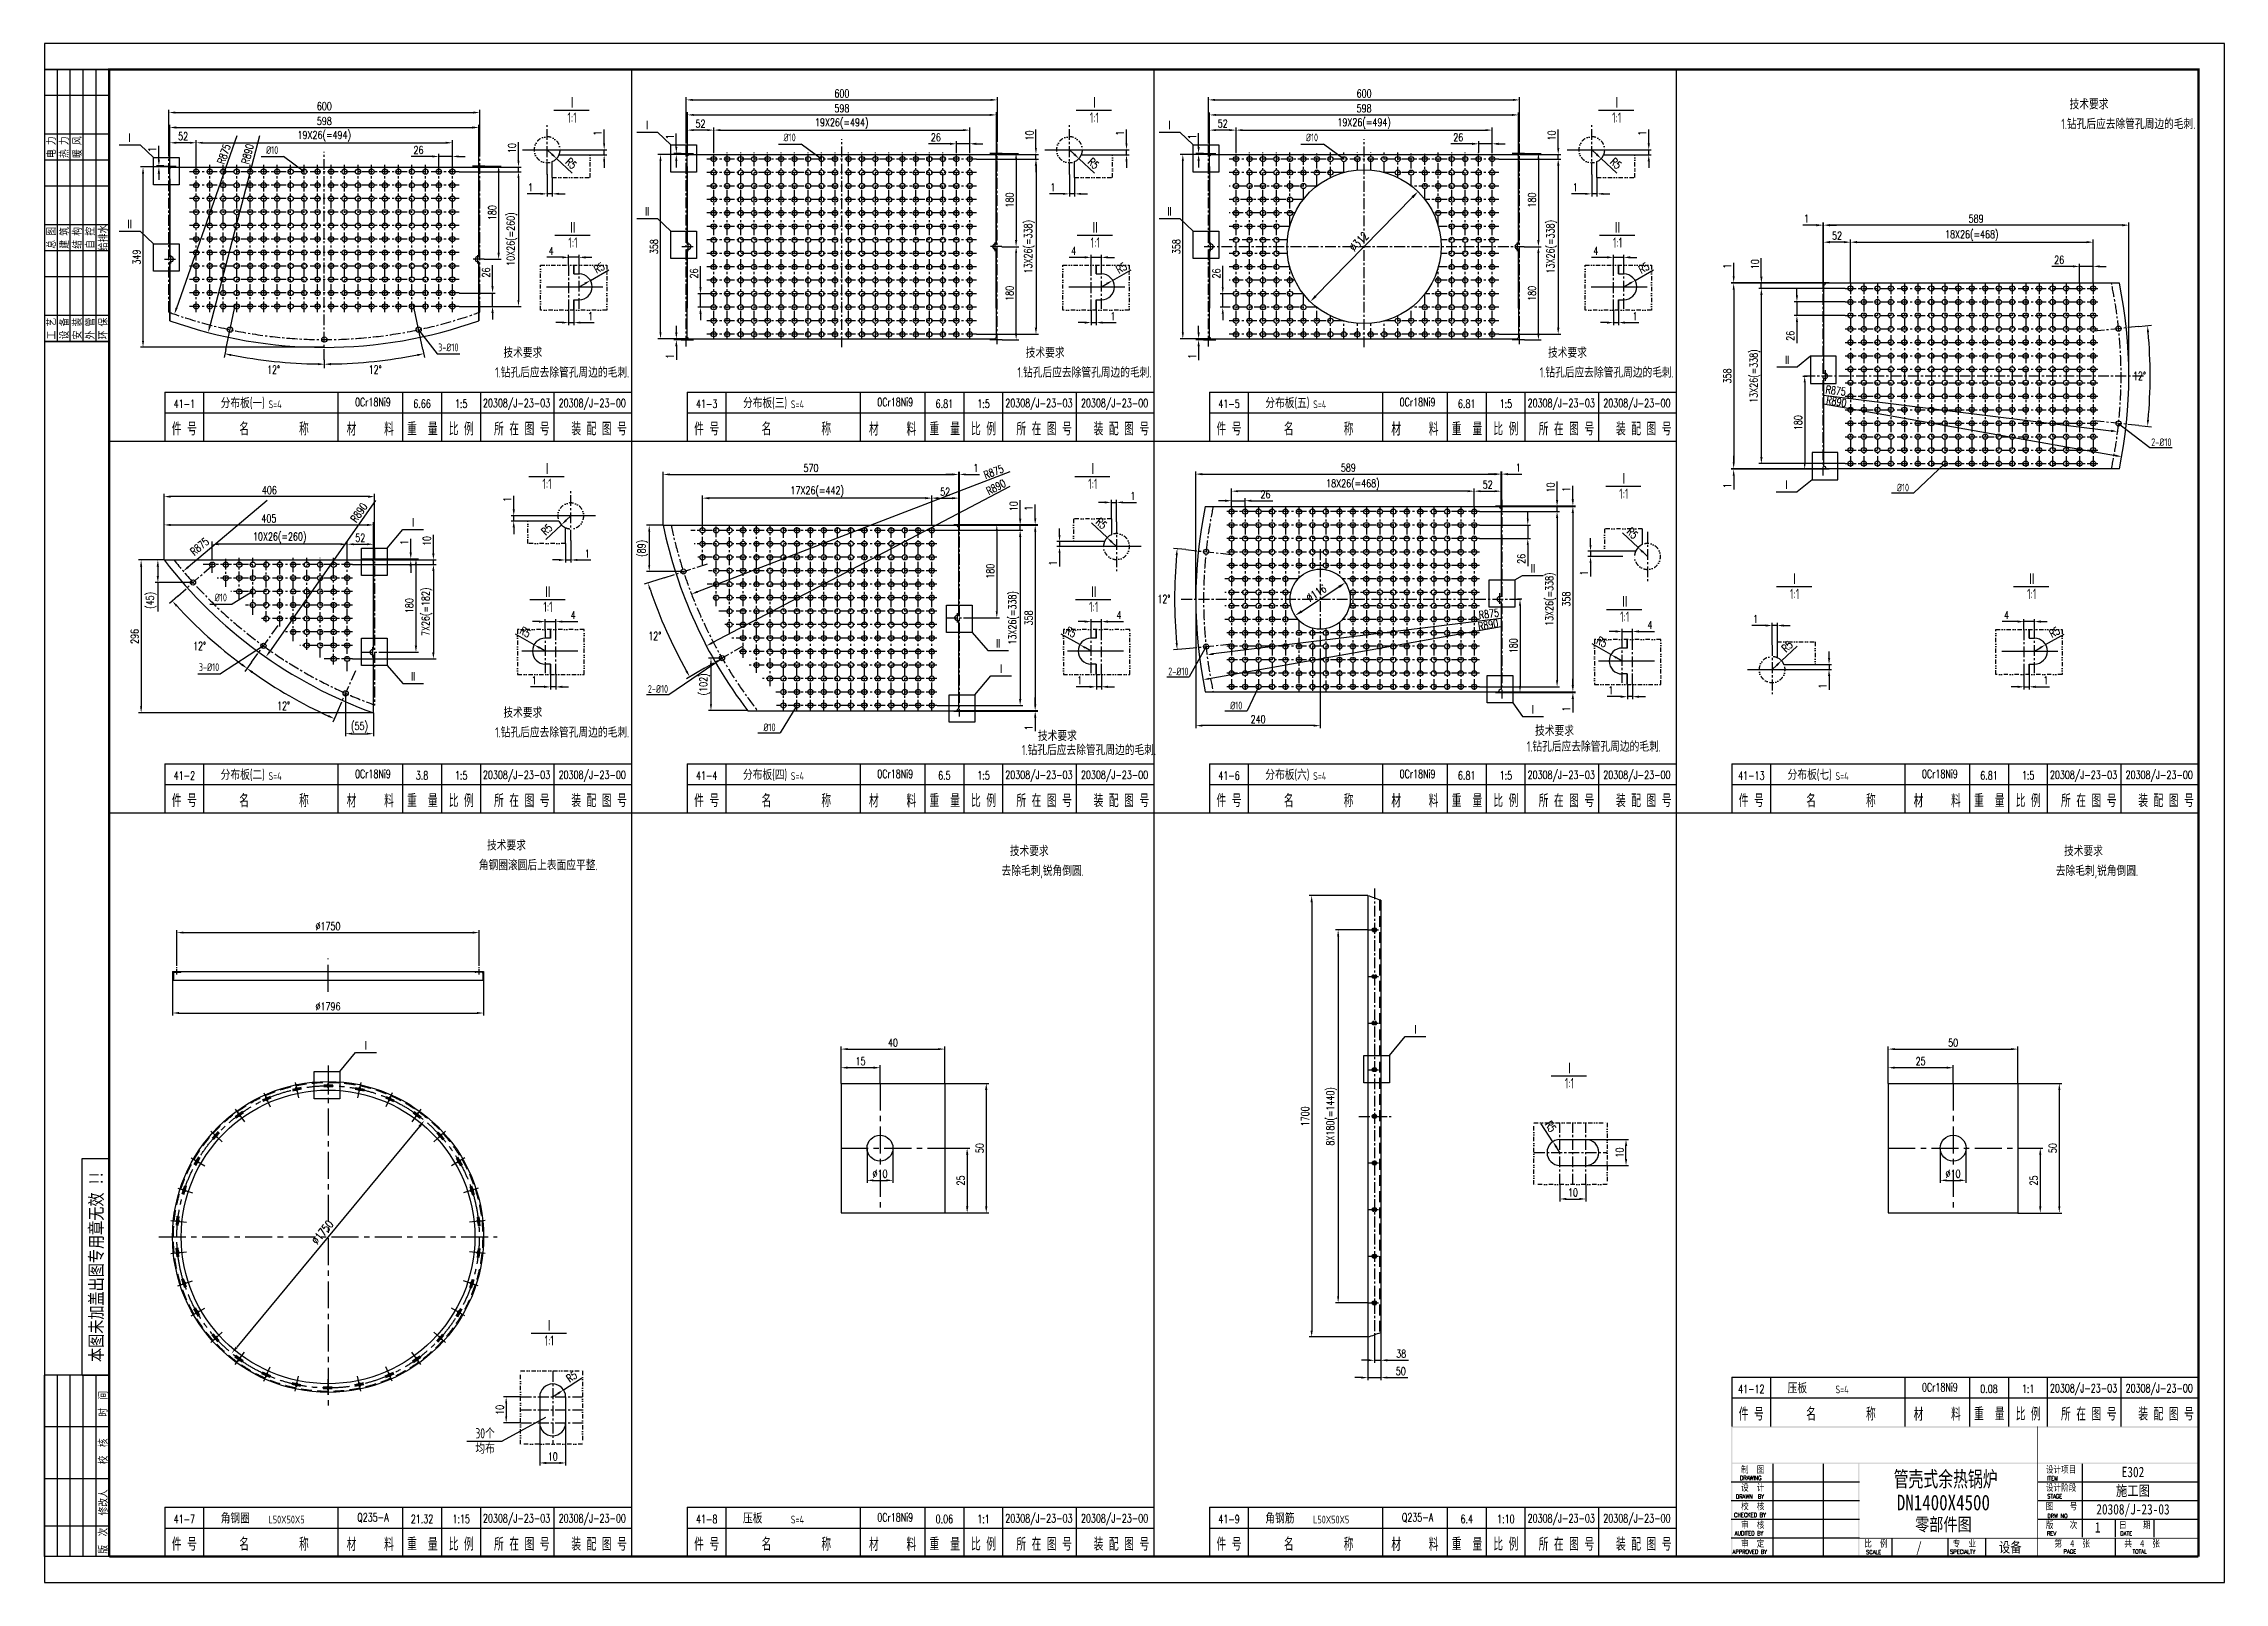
# Model space of a CAD drawing. Extents: x -28112 to -2231, y -2720 to 15724.
# Drawn here: x -28112 to -15492, y -2720 to 6190 of the extents above; entities that cross this region are included whole.
import ezdxf
from ezdxf.enums import TextEntityAlignment as Align

# ---------------------------------------------------------------- set-up
doc = ezdxf.new("R2010")
doc.units = 0
doc.header["$LTSCALE"] = 250
doc.header["$MEASUREMENT"] = 0
for name, pattern in [('CENTER', [2, 1.25, -0.25, 0.25, -0.25]), ('DASHED', [0.75, 0.5, -0.25]), ('DIVIDE', [1.25, 0.5, -0.25, 0, -0.25, 0, -0.25])]:
    doc.linetypes.add(name, pattern=pattern)
doc.layers.get('0').update_dxf_attribs({"linetype": 'CONTINUOUS'})
doc.layers.get('DEFPOINTS').update_dxf_attribs({"linetype": 'CONTINUOUS'})
for name, color, linetype in [('1', 7, 'CONTINUOUS'), ('2', 1, 'CONTINUOUS'), ('6', 2, 'DIVIDE'), ('66666', 1, 'CONTINUOUS')]:
    doc.layers.add(name, color=color, linetype=linetype)
doc.styles.add('HZ', font='isocp.shx', dxfattribs={"width": 0.75, "bigfont": 'hztxt.shx'})
doc.styles.add('HZ1', font='romans.shx', dxfattribs={"width": 0.7, "bigfont": 'hz1.shx'})
doc.styles.add('ROMANC', font='romanc')
doc.styles.get("Standard").update_dxf_attribs({"font": 'txt.shx', "width": 0.75})
doc.styles.add('STYLE1', font='SimSun.ttf', dxfattribs={"width": 0.8})
doc.dimstyles.new('STANDARD$0', dxfattribs={"dimscale": 15, "dimtxt": 3, "dimasz": 2.5, "dimexe": 1, "dimexo": 0, "dimgap": 1, "dimtad": 1, "dimdec": 0, "dimzin": 0, "dimdsep": 46, "dimtxsty": 'Standard', "dimcen": 0.09, "dimclrd": 7, "dimclre": 7, "dimclrt": 7, "dimadec": 0, "dimazin": 0, "dimtfac": 1, "dimtdec": 0, "dimtmove": 0, "dimatfit": 2, "dimfxl": 0, "dimtolj": 1, "dimtzin": 0, "dimarcsym": 0})
doc.dimstyles.new('STANDARD$2', dxfattribs={"dimscale": 15, "dimtxt": 3.2, "dimasz": 2.5, "dimexe": 1.5, "dimexo": 0, "dimgap": 1.2, "dimtad": 2, "dimtih": 1, "dimtoh": 1, "dimdec": 0, "dimzin": 0, "dimdsep": 46, "dimtxsty": 'HZ1', "dimcen": 0, "dimclrd": 7, "dimclre": 7, "dimclrt": 7, "dimadec": 0, "dimazin": 0, "dimtfac": 1.6, "dimtdec": 0, "dimtmove": 0, "dimatfit": 0, "dimfxl": 0, "dimtolj": 1, "dimtzin": 0, "dimarcsym": 0})
doc.dimstyles.new('STANDARD$3', dxfattribs={"dimscale": 15, "dimtxt": 3.2, "dimasz": 3, "dimexe": 1.5, "dimexo": 0.05, "dimgap": 1.2, "dimtad": 1, "dimdec": 0, "dimzin": 0, "dimdsep": 46, "dimtxsty": 'Standard', "dimcen": 0, "dimclrd": 256, "dimclre": 256, "dimclrt": 256, "dimadec": 0, "dimazin": 0, "dimtfac": 1.6, "dimtdec": 0, "dimtmove": 0, "dimatfit": 0, "dimfxl": 0, "dimtolj": 1, "dimtzin": 0, "dimarcsym": 0})
doc.dimstyles.new('STANDARD$4', dxfattribs={"dimscale": 15, "dimtxt": 3, "dimasz": 2.5, "dimexe": 1, "dimexo": 0, "dimgap": 1, "dimtad": 1, "dimdec": 0, "dimzin": 0, "dimdsep": 46, "dimtxsty": 'Standard', "dimcen": 0.09, "dimclrd": 7, "dimclre": 7, "dimclrt": 7, "dimadec": 0, "dimazin": 0, "dimtfac": 1, "dimtdec": 0, "dimtmove": 0, "dimatfit": 2, "dimfxl": 0, "dimtolj": 1, "dimtzin": 0, "dimarcsym": 0})

msp = doc.modelspace()

# ---------------------------------------------------------------- texts
at = {"color": 7, "linetype": 'ByBlock', "char_height": 45, "attachment_point": 5}
for s, insert, rotation in [('\\A1;R875', (-27068.1, 5550.5), 70.70366), ('\\A1;R890', (-26931.6, 5551.2), 75.42515), ('\\A1;R875', (-17740.9, 4180.5), 352.95847), ('\\A1;R890', (-17736.9, 4117.1), 349.92361), ('\\A1;R875', (-22614, 3710.1), 21.03203), ('\\A1;R890', (-22600.6, 3622), 27.71597), ('\\A1;R890', (-26287.1, 3474.1), 55.05857), ('\\A1;R875', (-27209.3, 3278.2), 40.11075), ('\\A1;R875', (-19748.5, 2888.6), 7.04153), ('\\A1;R890', (-19752.5, 2825.2), 10.07639)]:
    msp.add_mtext(s, dxfattribs=dict(at, insert=insert, rotation=rotation))
at = {"layer": '1'}
for s, height, width, p in [('I', 60, 0.75, (-25053.7, 5819.7)), ('I', 60, 0.75, (-22031.2, 5819.7)), ('I', 60, 0.75, (-19008.7, 5819.7)), ('II', 60, 0.75, (-25048.7, 5096.2)), ('II', 60, 0.75, (-22026.2, 5096.2)), ('II', 60, 0.75, (-19003.7, 5096.2)), ('41-1', 48, 0.7, (-27297.3, 4080.2)), ('0Cr18Ni9', 48, 0.7, (-26206.1, 4090)), ('41-3', 48, 0.7, (-24274.8, 4080.2)), ('0Cr18Ni9', 48, 0.7, (-23183.6, 4090)), ('41-5', 48, 0.7, (-21252.3, 4080.2)), ('0Cr18Ni9', 48, 0.7, (-20161.1, 4090)), ('I', 60, 0.75, (-25198.2, 3699.7)), ('I', 60, 0.75, (-22040.2, 3699.7)), ('I', 60, 0.75, (-18967.4, 3642.5)), ('II', 60, 0.75, (-25193.2, 2987.2)), ('II', 60, 0.75, (-22035.2, 2987.2)), ('I', 60, 0.75, (-17979.2, 3062.2)), ('II', 60, 0.75, (-16607.2, 3062.2)), ('II', 60, 0.75, (-18962.5, 2930)), ('41-2', 48, 0.7, (-27297.3, 1927.7)), ('0Cr18Ni9', 48, 0.7, (-26206.1, 1937.5)), ('41-4', 48, 0.7, (-24274.8, 1927.7)), ('0Cr18Ni9', 48, 0.7, (-23183.6, 1937.5)), ('41-6', 48, 0.7, (-21252.3, 1927.7)), ('0Cr18Ni9', 48, 0.7, (-20161.1, 1937.5)), ('41-13', 48, 0.7, (-18229.8, 1927.7)), ('0Cr18Ni9', 48, 0.7, (-17138.6, 1937.5)), ('I', 60, 0.75, (-19282.3, 229.2)), ('I', 60, 0.75, (-25186.1, -1261.2)), ('41-12', 48, 0.7, (-18229.8, -1623.9)), ('0Cr18Ni9', 48, 0.7, (-17138.6, -1614.1)), ('41-7', 48, 0.7, (-27297.3, -2377.3)), ('Q235-A', 48, 0.7, (-26206.1, -2367.5)), ('41-8', 48, 0.7, (-24274.8, -2377.3)), ('0Cr18Ni9', 48, 0.7, (-23183.6, -2367.5)), ('41-9', 48, 0.7, (-21252.3, -2377.3)), ('Q235-A', 48, 0.7, (-20161.1, -2367.5))]:
    msp.add_text(s, height=height, dxfattribs=dict(at, width=width)).set_placement(p, align=Align.CENTER)
at = {"layer": '1', "style": 'HZ', "width": 0.75}
for s, height, p in [('技术要求', 60, (-16388.3, 5809.2)), ('1.钻孔后应去除管孔周边的毛刺.', 60, (-16435.9, 5694.9)), ('技术要求', 60, (-25451.2, 4370.6)), ('技术要求', 60, (-22428.7, 4370.6)), ('技术要求', 60, (-19406.2, 4370.6)), ('1.钻孔后应去除管孔周边的毛刺.', 60, (-25498.8, 4256.3)), ('1.钻孔后应去除管孔周边的毛刺.', 60, (-22476.3, 4256.3)), ('1.钻孔后应去除管孔周边的毛刺.', 60, (-19453.8, 4256.3)), ('分布板(一)', 60, (-27087.2, 4079)), ('S=4', 45, (-26810.5, 4079)), ('分布板(三)', 60, (-24064.7, 4079)), ('S=4', 45, (-23788, 4079)), ('分布板(五)', 60, (-21042.2, 4079)), ('S=4', 45, (-20765.5, 4079)), ('技术要求', 60, (-25451.2, 2286.5)), ('1.钻孔后应去除管孔周边的毛刺.', 60, (-25498.8, 2172.2)), ('技术要求', 60, (-22357.9, 2151.6)), ('1.钻孔后应去除管孔周边的毛刺.', 60, (-19528.8, 2090.2)), ('技术要求', 60, (-19481.2, 2181.4)), ('1.钻孔后应去除管孔周边的毛刺.', 60, (-22450.2, 2069.9)), ('分布板(二)', 60, (-27087.2, 1926.5)), ('S=4', 45, (-26810.5, 1926.5)), ('分布板(四)', 60, (-24064.7, 1926.5)), ('S=4', 45, (-23788, 1926.5)), ('分布板(六)', 60, (-21042.2, 1926.5)), ('S=4', 45, (-20765.5, 1926.5)), ('分布板(七)', 60, (-18019.7, 1926.5)), ('S=4', 45, (-17743, 1926.5)), ('技术要求', 60, (-25545.8, 1518.3)), ('技术要求', 60, (-22520.9, 1484.9)), ('技术要求', 60, (-16420.2, 1484.9)), ('角钢圈滚圆后上表面应平整.', 60, (-25593.4, 1404)), ('去除毛刺,锐角倒圆.', 60, (-22568.5, 1370.6)), ('去除毛刺,锐角倒圆.', 60, (-16467.8, 1370.6)), ('压板', 60, (-18019.7, -1625.1)), ('S=4', 45, (-17743, -1625.1)), ('角钢圈', 60, (-27087.2, -2378.5)), ('L50X50X5', 45, (-26810.5, -2378.5)), ('压板', 60, (-24064.7, -2378.5)), ('S=4', 45, (-23788, -2378.5)), ('角钢筋', 60, (-21042.2, -2378.5)), ('L50X50X5', 45, (-20765.5, -2378.5))]:
    msp.add_text(s, height=height, dxfattribs=at).set_placement(p)
at = {"layer": '1'}
for s, height, style, width, p in [('1:1', 60, 'HZ', 0.75, (-25053.7, 5731.3)), ('1:1', 60, 'HZ', 0.75, (-22031.2, 5731.3)), ('1:1', 60, 'HZ', 0.75, (-19008.7, 5731.3)), ('%%C10', 45, 'HZ', 0.75, (-26789.1, 5551.2)), ('%%C10', 45, 'HZ', 0.75, (-23794.7, 5624.3)), ('%%C10', 45, 'HZ', 0.75, (-20772.2, 5624.3)), ('1:1', 60, 'HZ', 0.75, (-25048.7, 5007.7)), ('1:1', 60, 'HZ', 0.75, (-22026.2, 5007.7)), ('1:1', 60, 'HZ', 0.75, (-19003.7, 5007.7)), ('3-%%C10', 45, 'HZ', 0.75, (-25769.9, 4408.6)), ('2-%%C10', 45, 'HZ', 0.75, (-15857, 3859.2)), ('1:1', 60, 'HZ', 0.75, (-25198.2, 3611.3)), ('1:1', 60, 'HZ', 0.75, (-22040.2, 3611.3)), ('1:1', 60, 'HZ', 0.75, (-18967.4, 3554)), ('%%C10', 45, 'HZ', 0.75, (-17352.3, 3596.7)), ('1:1', 60, 'HZ', 0.75, (-17979.2, 2973.7)), ('1:1', 60, 'HZ', 0.75, (-16607.2, 2973.7)), ('%%C10', 45, 'HZ', 0.75, (-27086.2, 2960.5)), ('1:1', 60, 'HZ', 0.75, (-25193.2, 2898.7)), ('1:1', 60, 'HZ', 0.75, (-22035.2, 2898.7)), ('1:1', 60, 'HZ', 0.75, (-18962.5, 2841.5)), ('3-%%C10', 45, 'HZ', 0.75, (-27154.6, 2557)), ('2-%%C10', 45, 'HZ', 0.75, (-21545.1, 2532.2)), ('2-%%C10', 45, 'HZ', 0.75, (-24556.7, 2430.7)), ('%%C10', 45, 'HZ', 0.75, (-21210.3, 2335)), ('%%C10', 45, 'HZ', 0.75, (-23911.3, 2208.5)), ('1:1', 60, 'HZ', 0.75, (-19282.3, 140.8)), ('1:1', 60, 'HZ', 0.75, (-25186.1, -1349.7)), ('30个', 60, 'HZ', 0.75, (-25557.3, -1886.7)), ('均布', 60, 'HZ', 0.75, (-25557.3, -1975.1)), (' 管壳式余热锅炉', 90, 'STYLE1', 0.7, (-17126.7, -2166.4)), ('E302', 60, 'STYLE1', 0.8, (-16021.3, -2110.4)), ('DN1400X4500', 90, 'STYLE1', 0.8, (-17118.3, -2302.4)), ('20308/J-23-03', 60, 'STYLE1', 0.8, (-16021.3, -2326.4)), ('施工图', 60, 'STYLE1', 0.8, (-16021.3, -2218.7)), ('零部件图', 75, 'STYLE1', 0.8, (-17118.3, -2421.2)), ('1', 60, 'STYLE1', 0.8, (-16224.8, -2431.3)), ('/', 60, 'STYLE1', 0.8, (-17259.8, -2546.3)), ('设备', 60, 'STYLE1', 0.8, (-16731.2, -2546.3))]:
    msp.add_text(s, height=height, dxfattribs=dict(at, style=style, width=width)).set_placement(p, align=Align.CENTER)
for s, width, p in [('I', 0.75, (-24619.5, 5718)), ('I', 0.75, (-21597, 5718)), ('I', 0.75, (-27613.9, 5644.9)), ('II', 0.75, (-24619.5, 5218.5)), ('II', 0.75, (-21597, 5218.5)), ('II', 0.75, (-27613.9, 5145.4)), ('II', 0.75, (-18022.7, 4359)), ('6.66', 0.7, (-25921.9, 4105.1)), ('1:5', 0.7, (-25695.2, 4105.1)), ('20308/J-23-03', 0.7, (-25374.8, 4105.1)), ('20308/J-23-00', 0.7, (-24936.8, 4105.1)), ('6.81', 0.7, (-22899.4, 4105.1)), ('1:5', 0.7, (-22672.7, 4105.1)), ('20308/J-23-03', 0.7, (-22352.3, 4105.1)), ('20308/J-23-00', 0.7, (-21914.3, 4105.1)), ('6.81', 0.7, (-19876.9, 4105.1)), ('1:5', 0.7, (-19650.2, 4105.1)), ('20308/J-23-03', 0.7, (-19329.8, 4105.1)), ('20308/J-23-00', 0.7, (-18891.8, 4105.1)), ('I', 0.75, (-18025.4, 3635.8)), ('I', 0.75, (-25973.3, 3418.8)), ('II', 0.75, (-19493.5, 3151.8)), ('II', 0.75, (-22587.5, 2718)), ('II', 0.75, (-25973.3, 2526.6)), ('I', 0.75, (-22571.3, 2570.2)), ('I', 0.75, (-19493.3, 2335)), ('3.8', 0.7, (-25921.9, 1952.6)), ('1:5', 0.7, (-25695.2, 1952.6)), ('20308/J-23-03', 0.7, (-25374.8, 1952.6)), ('20308/J-23-00', 0.7, (-24936.8, 1952.6)), ('6.5', 0.7, (-22899.4, 1952.6)), ('1:5', 0.7, (-22672.7, 1952.6)), ('20308/J-23-03', 0.7, (-22352.3, 1952.6)), ('20308/J-23-00', 0.7, (-21914.3, 1952.6)), ('6.81', 0.7, (-19876.9, 1952.6)), ('1:5', 0.7, (-19650.2, 1952.6)), ('20308/J-23-03', 0.7, (-19329.8, 1952.6)), ('20308/J-23-00', 0.7, (-18891.8, 1952.6)), ('6.81', 0.7, (-16854.4, 1952.6)), ('1:5', 0.7, (-16627.7, 1952.6)), ('20308/J-23-03', 0.7, (-16307.3, 1952.6)), ('20308/J-23-00', 0.7, (-15869.3, 1952.6)), ('I', 0.75, (-20173.1, 481.9)), ('I', 0.75, (-26246.4, 389.6)), ('0.08', 0.7, (-16854.4, -1599)), ('1:1', 0.7, (-16627.7, -1599)), ('20308/J-23-03', 0.7, (-16307.3, -1599)), ('20308/J-23-00', 0.7, (-15869.3, -1599)), ('21.32', 0.7, (-25921.9, -2352.4)), ('1:15', 0.7, (-25695.2, -2352.4)), ('20308/J-23-03', 0.7, (-25374.8, -2352.4)), ('20308/J-23-00', 0.7, (-24936.8, -2352.4)), ('0.06', 0.7, (-22899.4, -2352.4)), ('1:1', 0.7, (-22672.7, -2352.4)), ('20308/J-23-03', 0.7, (-22352.3, -2352.4)), ('20308/J-23-00', 0.7, (-21914.3, -2352.4)), ('6.4', 0.7, (-19876.9, -2352.4)), ('1:10', 0.7, (-19650.2, -2352.4)), ('20308/J-23-03', 0.7, (-19329.8, -2352.4)), ('20308/J-23-00', 0.7, (-18891.8, -2352.4))]:
    msp.add_text(s, height=48, dxfattribs=dict(at, width=width)).set_placement(p, align=Align.MIDDLE)
at = {"layer": '1', "style": 'HZ', "width": 0.75}
for s, p in [('件 号', (-27297.3, 3962.6)), ('名         称', (-26778.4, 3962.6)), ('材     料', (-26221.6, 3961.2)), ('重  量', (-25920.2, 3962.6)), ('比 例', (-25695.2, 3962.6)), ('所 在 图 号', (-25344.6, 3962.6)), ('装 配 图 号', (-24897.3, 3962.6)), ('件 号', (-24274.8, 3962.6)), ('名         称', (-23755.9, 3962.6)), ('材     料', (-23199.1, 3961.2)), ('重  量', (-22897.7, 3962.6)), ('比 例', (-22672.7, 3962.6)), ('所 在 图 号', (-22322.1, 3962.6)), ('装 配 图 号', (-21874.8, 3962.6)), ('件 号', (-21252.3, 3962.6)), ('名         称', (-20733.4, 3962.6)), ('材     料', (-20176.6, 3961.2)), ('重  量', (-19875.2, 3962.6)), ('比 例', (-19650.2, 3962.6)), ('所 在 图 号', (-19299.6, 3962.6)), ('装 配 图 号', (-18852.3, 3962.6)), ('件 号', (-27297.3, 1810.1)), ('名         称', (-26778.4, 1810.1)), ('材     料', (-26221.6, 1808.7)), ('重  量', (-25920.2, 1810.1)), ('比 例', (-25695.2, 1810.1)), ('所 在 图 号', (-25344.6, 1810.1)), ('装 配 图 号', (-24897.3, 1810.1)), ('件 号', (-24274.8, 1810.1)), ('名         称', (-23755.9, 1810.1)), ('材     料', (-23199.1, 1808.7)), ('重  量', (-22897.7, 1810.1)), ('比 例', (-22672.7, 1810.1)), ('所 在 图 号', (-22322.1, 1810.1)), ('装 配 图 号', (-21874.8, 1810.1)), ('件 号', (-21252.3, 1810.1)), ('名         称', (-20733.4, 1810.1)), ('材     料', (-20176.6, 1808.7)), ('重  量', (-19875.2, 1810.1)), ('比 例', (-19650.2, 1810.1)), ('所 在 图 号', (-19299.6, 1810.1)), ('装 配 图 号', (-18852.3, 1810.1)), ('件 号', (-18229.8, 1810.1)), ('名         称', (-17710.9, 1810.1)), ('材     料', (-17154.1, 1808.7)), ('重  量', (-16852.7, 1810.1)), ('比 例', (-16627.7, 1810.1)), ('所 在 图 号', (-16277.1, 1810.1)), ('装 配 图 号', (-15829.8, 1810.1)), ('件 号', (-18229.8, -1741.5)), ('名         称', (-17710.9, -1741.5)), ('材     料', (-17154.1, -1742.9)), ('重  量', (-16852.7, -1741.5)), ('比 例', (-16627.7, -1741.5)), ('所 在 图 号', (-16277.1, -1741.5)), ('装 配 图 号', (-15829.8, -1741.5)), ('件 号', (-27297.3, -2494.9)), ('名         称', (-26778.4, -2494.9)), ('材     料', (-26221.6, -2496.3)), ('重  量', (-25920.2, -2494.9)), ('比 例', (-25695.2, -2494.9)), ('所 在 图 号', (-25344.6, -2494.9)), ('装 配 图 号', (-24897.3, -2494.9)), ('件 号', (-24274.8, -2494.9)), ('名         称', (-23755.9, -2494.9)), ('材     料', (-23199.1, -2496.3)), ('重  量', (-22897.7, -2494.9)), ('比 例', (-22672.7, -2494.9)), ('所 在 图 号', (-22322.1, -2494.9)), ('装 配 图 号', (-21874.8, -2494.9)), ('件 号', (-21252.3, -2494.9)), ('名         称', (-20733.4, -2494.9)), ('材     料', (-20176.6, -2496.3)), ('重  量', (-19875.2, -2494.9)), ('比 例', (-19650.2, -2494.9)), ('所 在 图 号', (-19299.6, -2494.9)), ('装 配 图 号', (-18852.3, -2494.9))]:
    msp.add_text(s, height=75, dxfattribs=at).set_placement(p, align=Align.MIDDLE)
at = {"layer": '6', "color": 7, "linetype": 'Continuous', "style": 'STYLE1', "width": 0.8}
for s, p in [('制  图', (-18289.1, -2085.4)), ('设  计', (-18289.1, -2190)), ('设计项目', (-16525.4, -2085.5)), ('设计阶段', (-16525.4, -2190.1)), ('校  核', (-18289.1, -2298)), ('图    号', (-16525.4, -2298.1)), ('审  核', (-18289.1, -2406)), ('版    次', (-16525.4, -2406.1)), ('日    期', (-16101.3, -2406.1)), ('审  定', (-18289.1, -2514)), ('比  例', (-17576.2, -2514)), ('专  业', (-17064.5, -2514)), ('第  4  张', (-16475.7, -2514)), ('共  4  张', (-16071, -2514))]:
    msp.add_text(s, height=39.27, dxfattribs=at).set_placement(p)
at = {"layer": '66666', "color": 7, "style": 'ROMANC', "width": 0.9}
for s, p in [('DRAWING', (-18295.7, -2127.2)), ('ITEM', (-16517.6, -2128.9)), ('DRAWN  BY', (-18319.7, -2234.7)), ('STAGE', (-16517.6, -2233.5)), ('CHECKED BY', (-18329.9, -2341.2)), ('DRW NO', (-16516.3, -2346.9)), ('AUDITED BY', (-18326.5, -2447.7)), ('REV', (-16518.9, -2448.2)), ('DATE', (-16094.9, -2448.2)), ('APPROVED BY', (-18338.5, -2554.6)), ('SCALE', (-17565.8, -2556.7)), ('SPECIALTY', (-17079.3, -2554.6)), ('PAGE', (-16422.9, -2553.1)), ('TOTAL', (-16023.6, -2553.1))]:
    msp.add_text(s, height=24, dxfattribs=at).set_placement(p)

# ---------------------------------------------------------------- blocks, each defined once
blk = doc.blocks.new('TJ5')
for p, q in [((0, 0), (0, 2500)), ((0, 2000), (7000, 2000)), ((1165, 0), (1165, 2500)), ((3000, 0), (3000, 2500)), ((5000, 0), (5000, 2500)), ((7000, 0), (7000, 2500)), ((7000, 0), (7000, 2500)), ((0, 1500), (7000, 1500)), ((0, 1000), (7000, 1000)), ((0, 500), (7000, 500))]:
    blk.add_line(p, q)
at = {"layer": '6', "color": 7, "linetype": 'Continuous'}
for p, q in [((0, 2500), (7000, 2500)), ((0, 0), (7000, 0))]:
    blk.add_line(p, q, dxfattribs=at)
at = {"style": 'STYLE1', "width": 0.8}
for s, p in [('版  次', (610, 250)), ('修改人', (2090, 244)), ('校  核', (4058, 250)), ('时  间', (5892, 250))]:
    blk.add_text(s, height=300, dxfattribs=at).set_placement(p, align=Align.MIDDLE)
blk = doc.blocks.new('TJ2')
blk.add_line((-8366, 1037), (0, 1037))
at = {"layer": '6', "color": 7, "linetype": 'Continuous'}
for p, q in [((-8366, 1037), (-8366, 0)), ((0, 1037), (0, 0)), ((-8366, 0), (0, 0))]:
    blk.add_line(p, q, dxfattribs=at)
at = {"style": 'STYLE1', "width": 0.8}
blk.add_text('本图未加盖出图专用章无效 !!', height=500, dxfattribs=at).set_placement((-4179, 514), align=Align.MIDDLE)
blk = doc.blocks.new('TJ4')
for p, q in [((-2000, -10500), (-2000, 0)), ((-1500, -10500), (-1500, 0)), ((-1000, -10500), (-1000, 0)), ((-500, -10500), (-500, 0)), ((0, -1000), (-2500, -1000)), ((0, -2500), (-2500, -2500)), ((0, -3500), (-2500, -3500)), ((0, -4500), (-2500, -4500)), ((0, -6000), (-2500, -6000)), ((0, -7000), (-2500, -7000)), ((0, -8000), (-2500, -8000)), ((0, -9500), (-2500, -9500))]:
    blk.add_line(p, q)
at = {"const_width": 60}
for points in [[(0, 0), (-2500, 0)], [(0, -10500), (-2500, -10500)]]:
    blk.add_lwpolyline(points, dxfattribs=at)
at = {"style": 'STYLE1', "width": 0.8}
for s, p in [('电 力', (-2250, -3000)), ('热 力', (-1750, -3000)), ('暖 风', (-1250, -3000)), ('总 图', (-2250, -6500)), ('建 筑', (-1750, -6500)), ('结 构', (-1250, -6500)), ('自 控', (-750, -6500)), ('给排水', (-250, -6500)), ('工 艺', (-2250, -10000)), ('设 备', (-1750, -10000)), ('安 装', (-1250, -10000)), ('外 管', (-750, -10000)), ('环 保', (-250, -10000))]:
    blk.add_text(s, height=300, rotation=90, dxfattribs=at).set_placement(p, align=Align.MIDDLE)
blk = doc.blocks.new('*D244')
at = {"color": 7, "linetype": 'ByBlock'}
for p, q in [((-17934, 883), (-18112, 883)), ((-18097, -124), (-18097, 845)), ((-17048, -161), (-18112, -161))]:
    blk.add_line(p, q, dxfattribs=at)
for points in [[(-18103, 845), (-18091, 845), (-18097, 883)], [(-18103, -124), (-18091, -124), (-18097, -161)]]:
    blk.add_solid(points, dxfattribs=at)
at = {"layer": 'DEFPOINTS', "color": 0, "linetype": 'ByBlock'}
for p in [(-18097, 883), (-17934, 883), (-17048, -161)]:
    blk.add_point(p, dxfattribs=at)
at = {"color": 7, "linetype": 'ByBlock', "insert": (-18134, 361), "char_height": 45, "attachment_point": 5, "rotation": 90}
blk.add_mtext('\\A1;349', dxfattribs=at)
blk = doc.blocks.new('*D245')
at = {"color": 7, "linetype": 'ByBlock'}
for p, q in [((-27322, 5443), (-27322, 5694)), ((-27284, 5679), (-25571, 5679)), ((-25534, 5443), (-25534, 5694))]:
    blk.add_line(p, q, dxfattribs=at)
for points in [[(-27284, 5686), (-27284, 5673), (-27322, 5679)], [(-25571, 5686), (-25571, 5673), (-25534, 5679)]]:
    blk.add_solid(points, dxfattribs=at)
at = {"layer": 'DEFPOINTS', "color": 0, "linetype": 'ByBlock'}
for p in [(-25534, 5679), (-27322, 5443), (-25534, 5443)]:
    blk.add_point(p, dxfattribs=at)
at = {"color": 7, "linetype": 'ByBlock', "insert": (-26428, 5717), "char_height": 45, "attachment_point": 5}
blk.add_mtext('\\A1;598', dxfattribs=at)
blk = doc.blocks.new('*D246')
at = {"color": 7, "linetype": 'ByBlock'}
for p, q in [((-27328, 5522), (-27328, 5781)), ((-27290, 5766), (-25565, 5766)), ((-25528, 5522), (-25528, 5781))]:
    blk.add_line(p, q, dxfattribs=at)
for points in [[(-27290, 5772), (-27290, 5760), (-27328, 5766)], [(-25565, 5772), (-25565, 5760), (-25528, 5766)]]:
    blk.add_solid(points, dxfattribs=at)
at = {"layer": 'DEFPOINTS', "color": 0, "linetype": 'ByBlock'}
for p in [(-25528, 5766), (-27328, 5522), (-25528, 5522)]:
    blk.add_point(p, dxfattribs=at)
at = {"color": 7, "linetype": 'ByBlock', "insert": (-26428, 5803), "char_height": 45, "attachment_point": 5}
blk.add_mtext('\\A1;600', dxfattribs=at)
blk = doc.blocks.new('*D247')
at = {"color": 7, "linetype": 'ByBlock'}
for p, q in [((-17976, 889), (-18020, 889)), ((-18005, 926), (-18005, 1005)), ((-18005, 883), (-18005, 889)), ((-17934, 883), (-18020, 883)), ((-18005, 845), (-18005, 808))]:
    blk.add_line(p, q, dxfattribs=at)
for points in [[(-18012, 926), (-17999, 926), (-18005, 889)], [(-18012, 845), (-17999, 845), (-18005, 883)]]:
    blk.add_solid(points, dxfattribs=at)
at = {"layer": 'DEFPOINTS', "color": 0, "linetype": 'ByBlock'}
for p in [(-18005, 889), (-17976, 889), (-17934, 883)]:
    blk.add_point(p, dxfattribs=at)
at = {"color": 7, "linetype": 'ByBlock', "insert": (-18043, 984), "char_height": 45, "attachment_point": 5, "rotation": 90}
blk.add_mtext('\\A1;1', dxfattribs=at)
blk = doc.blocks.new('*D248')
at = {"color": 7, "linetype": 'ByBlock'}
for p, q in [((-25364, 5513), (-25364, 5620)), ((-25707, 5448), (-25349, 5448)), ((-25601, 5475), (-25349, 5475)), ((-25364, 5448), (-25364, 5475)), ((-25364, 5411), (-25364, 5373))]:
    blk.add_line(p, q, dxfattribs=at)
for points in [[(-25370, 5513), (-25358, 5513), (-25364, 5475)], [(-25370, 5411), (-25358, 5411), (-25364, 5448)]]:
    blk.add_solid(points, dxfattribs=at)
at = {"layer": 'DEFPOINTS', "color": 0, "linetype": 'ByBlock'}
for p in [(-25707, 5448), (-25601, 5475), (-25364, 5475)]:
    blk.add_point(p, dxfattribs=at)
at = {"color": 7, "linetype": 'ByBlock', "insert": (-25401, 5585), "char_height": 45, "attachment_point": 5, "rotation": 90}
blk.add_mtext('\\A1;10', dxfattribs=at)
blk = doc.blocks.new('*D249')
at = {"color": 7, "linetype": 'ByBlock'}
for p, q in [((-25707, 5448), (-25349, 5448)), ((-25364, 5411), (-25364, 4706)), ((-25707, 4668), (-25349, 4668))]:
    blk.add_line(p, q, dxfattribs=at)
for points in [[(-25370, 5411), (-25358, 5411), (-25364, 5448)], [(-25370, 4706), (-25358, 4706), (-25364, 4668)]]:
    blk.add_solid(points, dxfattribs=at)
at = {"layer": 'DEFPOINTS', "color": 0, "linetype": 'ByBlock'}
for p in [(-25707, 5448), (-25707, 4668), (-25364, 4668)]:
    blk.add_point(p, dxfattribs=at)
at = {"color": 7, "linetype": 'ByBlock', "insert": (-25401, 5058), "char_height": 45, "attachment_point": 5, "rotation": 90}
blk.add_mtext('\\A1;10X26(=260)', dxfattribs=at)
blk = doc.blocks.new('*D250')
at = {"color": 7, "linetype": 'ByBlock'}
for p, q in [((-25454, 4759), (-25454, 4883)), ((-25648, 4721), (-25439, 4721)), ((-25454, 4643), (-25454, 4721)), ((-25648, 4643), (-25439, 4643)), ((-25454, 4606), (-25454, 4568))]:
    blk.add_line(p, q, dxfattribs=at)
for points in [[(-25461, 4759), (-25448, 4759), (-25454, 4721)], [(-25461, 4606), (-25448, 4606), (-25454, 4643)]]:
    blk.add_solid(points, dxfattribs=at)
at = {"layer": 'DEFPOINTS', "color": 0, "linetype": 'ByBlock'}
for p in [(-25648, 4721), (-25454, 4721), (-25648, 4643)]:
    blk.add_point(p, dxfattribs=at)
at = {"color": 7, "linetype": 'ByBlock', "insert": (-25492, 4840), "char_height": 45, "attachment_point": 5, "rotation": 90}
blk.add_mtext('\\A1;26', dxfattribs=at)
blk = doc.blocks.new('*D251')
at = {"color": 7, "linetype": 'ByBlock'}
for p, q in [((-27169, 5462), (-27169, 5606)), ((-27131, 5591), (-25725, 5591)), ((-25687, 5462), (-25687, 5606))]:
    blk.add_line(p, q, dxfattribs=at)
for points in [[(-27131, 5597), (-27131, 5585), (-27169, 5591)], [(-25725, 5597), (-25725, 5585), (-25687, 5591)]]:
    blk.add_solid(points, dxfattribs=at)
at = {"layer": 'DEFPOINTS', "color": 0, "linetype": 'ByBlock'}
for p in [(-25687, 5591), (-27169, 5462), (-25687, 5462)]:
    blk.add_point(p, dxfattribs=at)
at = {"color": 7, "linetype": 'ByBlock', "insert": (-26428, 5629), "char_height": 45, "attachment_point": 5}
blk.add_mtext('\\A1;19X26(=494)', dxfattribs=at)
blk = doc.blocks.new('*D252')
at = {"color": 7, "linetype": 'ByBlock'}
for p, q in [((-16422, 944), (-16546, 944)), ((-16385, 895), (-16385, 959)), ((-16307, 944), (-16385, 944)), ((-16307, 895), (-16307, 959)), ((-16270, 944), (-16232, 944))]:
    blk.add_line(p, q, dxfattribs=at)
for points in [[(-16422, 950), (-16422, 938), (-16385, 944)], [(-16270, 950), (-16270, 938), (-16307, 944)]]:
    blk.add_solid(points, dxfattribs=at)
at = {"layer": 'DEFPOINTS', "color": 0, "linetype": 'ByBlock'}
for p in [(-16385, 944), (-16385, 895), (-16307, 895)]:
    blk.add_point(p, dxfattribs=at)
at = {"color": 7, "linetype": 'ByBlock', "insert": (-16503, 981), "char_height": 45, "attachment_point": 5}
blk.add_mtext('\\A1;26', dxfattribs=at)
blk = doc.blocks.new('*D253')
at = {"color": 7, "linetype": 'ByBlock'}
for p, q in [((-27322, 5443), (-27322, 5606)), ((-27206, 5591), (-27284, 5591)), ((-27169, 5462), (-27169, 5606))]:
    blk.add_line(p, q, dxfattribs=at)
for points in [[(-27284, 5597), (-27284, 5585), (-27322, 5591)], [(-27206, 5597), (-27206, 5585), (-27169, 5591)]]:
    blk.add_solid(points, dxfattribs=at)
at = {"layer": 'DEFPOINTS', "color": 0, "linetype": 'ByBlock'}
for p in [(-27322, 5591), (-27322, 5443), (-27169, 5462)]:
    blk.add_point(p, dxfattribs=at)
at = {"color": 7, "linetype": 'ByBlock', "insert": (-27245, 5629), "char_height": 45, "attachment_point": 5}
blk.add_mtext('\\A1;52', dxfattribs=at)
blk = doc.blocks.new('*D254')
at = {"color": 7, "linetype": 'ByBlock'}
for p, q in [((-17618, -173), (-17628, -220)), ((-17048, -233), (-17048, -281))]:
    blk.add_line(p, q, dxfattribs=at)
blk.add_arc((-17048, 2509), 2767, 258.7764, 269.2236, dxfattribs=at)
for points in [[(-17588, -212), (-17585, -200), (-17623, -198)], [(-17085, -252), (-17085, -265), (-17048, -259)]]:
    blk.add_solid(points, dxfattribs=at)
at = {"layer": 'DEFPOINTS', "color": 0, "linetype": 'ByBlock'}
for p in [(-17048, 971), (-17562, 91), (-17618, -173), (-17433, -232), (-17048, -233)]:
    blk.add_point(p, dxfattribs=at)
at = {"color": 7, "linetype": 'ByBlock', "insert": (-17342, -291), "char_height": 48, "attachment_point": 5, "style": 'HZ1'}
blk.add_mtext('\\A1;12°', dxfattribs=at)
blk = doc.blocks.new('*D255')
at = {"color": 7, "linetype": 'ByBlock'}
for p, q in [((-17048, -233), (-17048, -281)), ((-16478, -173), (-16468, -220))]:
    blk.add_line(p, q, dxfattribs=at)
blk.add_arc((-17048, 2509), 2767, 270.7764, 281.2236, dxfattribs=at)
for points in [[(-17010, -265), (-17010, -252), (-17048, -259)], [(-16511, -200), (-16508, -212), (-16473, -198)]]:
    blk.add_solid(points, dxfattribs=at)
at = {"layer": 'DEFPOINTS', "color": 0, "linetype": 'ByBlock'}
for p in [(-17048, 971), (-16534, 91), (-17048, -233), (-16855, -252), (-16478, -173)]:
    blk.add_point(p, dxfattribs=at)
at = {"color": 7, "linetype": 'ByBlock', "insert": (-16754, -291), "char_height": 48, "attachment_point": 5, "style": 'HZ1'}
blk.add_mtext('\\A1;12°', dxfattribs=at)
blk = doc.blocks.new('*D256')
at = {"color": 7, "linetype": 'ByBlock'}
for p, q in [((-17948, -1304), (-17948, -1432)), ((-17918, -1322), (-17918, -1432)), ((-17985, -1417), (-18064, -1417)), ((-17918, -1417), (-17948, -1417)), ((-17880, -1417), (-17843, -1417))]:
    blk.add_line(p, q, dxfattribs=at)
for points in [[(-17985, -1411), (-17985, -1423), (-17948, -1417)], [(-17880, -1411), (-17880, -1423), (-17918, -1417)]]:
    blk.add_solid(points, dxfattribs=at)
at = {"layer": 'DEFPOINTS', "color": 0, "linetype": 'ByBlock'}
for p in [(-17948, -1304), (-17918, -1322), (-17948, -1417)]:
    blk.add_point(p, dxfattribs=at)
at = {"color": 7, "linetype": 'ByBlock', "insert": (-18044, -1380), "char_height": 45, "attachment_point": 5}
blk.add_mtext('\\A1;1', dxfattribs=at)
blk = doc.blocks.new('*D257')
at = {"color": 7, "linetype": 'ByBlock'}
for p, q in [((-17618, -1124), (-17618, -1045)), ((-17805, -1162), (-17603, -1162)), ((-17698, -1192), (-17603, -1192)), ((-17618, -1192), (-17618, -1162)), ((-17618, -1229), (-17618, -1267))]:
    blk.add_line(p, q, dxfattribs=at)
for points in [[(-17624, -1124), (-17612, -1124), (-17618, -1162)], [(-17624, -1229), (-17612, -1229), (-17618, -1192)]]:
    blk.add_solid(points, dxfattribs=at)
at = {"layer": 'DEFPOINTS', "color": 0, "linetype": 'ByBlock'}
for p in [(-17805, -1162), (-17698, -1192), (-17618, -1162)]:
    blk.add_point(p, dxfattribs=at)
at = {"color": 7, "linetype": 'ByBlock', "insert": (-17656, -1066), "char_height": 45, "attachment_point": 5, "rotation": 90}
blk.add_mtext('\\A1;1', dxfattribs=at)
blk = doc.blocks.new('*D258')
at = {"color": 7, "linetype": 'ByBlock'}
for p, q in [((-17948, -1162), (-17921, -1187)), ((-17893, -1213), (-17803, -1298))]:
    blk.add_line(p, q, dxfattribs=at)
blk.add_solid([(-17916, -1183), (-17925, -1192), (-17893, -1213)], dxfattribs=at)
at = {"layer": 'DEFPOINTS', "color": 0, "linetype": 'ByBlock'}
for p in [(-17948, -1162), (-17893, -1213)]:
    blk.add_point(p, dxfattribs=at)
at = {"color": 7, "linetype": 'ByBlock', "insert": (-17809, -1241), "char_height": 45, "attachment_point": 5, "rotation": 316.7851}
blk.add_mtext('\\A1;R5', dxfattribs=at)
blk = doc.blocks.new('*D259')
at = {"color": 7, "linetype": 'ByBlock'}
for p, q in [((-16652, -1368), (-16652, -1454)), ((-16622, -1368), (-16622, -1454)), ((-16689, -1439), (-16727, -1439)), ((-16652, -1439), (-16622, -1439)), ((-16584, -1439), (-16505, -1439))]:
    blk.add_line(p, q, dxfattribs=at)
for points in [[(-16689, -1433), (-16689, -1445), (-16652, -1439)], [(-16584, -1433), (-16584, -1445), (-16622, -1439)]]:
    blk.add_solid(points, dxfattribs=at)
at = {"layer": 'DEFPOINTS', "color": 0, "linetype": 'ByBlock'}
for p in [(-16652, -1368), (-16622, -1368), (-16622, -1439)]:
    blk.add_point(p, dxfattribs=at)
at = {"color": 7, "linetype": 'ByBlock', "insert": (-16526, -1402), "char_height": 45, "attachment_point": 5}
blk.add_mtext('\\A1;1', dxfattribs=at)
blk = doc.blocks.new('*D260')
at = {"color": 7, "linetype": 'ByBlock'}
for p, q in [((-16689, -1061), (-16779, -1061)), ((-16652, -1107), (-16652, -1046)), ((-16592, -1061), (-16652, -1061)), ((-16592, -1115), (-16592, -1046)), ((-16554, -1061), (-16517, -1061))]:
    blk.add_line(p, q, dxfattribs=at)
for points in [[(-16689, -1055), (-16689, -1068), (-16652, -1061)], [(-16554, -1055), (-16554, -1068), (-16592, -1061)]]:
    blk.add_solid(points, dxfattribs=at)
at = {"layer": 'DEFPOINTS', "color": 0, "linetype": 'ByBlock'}
for p in [(-16652, -1061), (-16652, -1107), (-16592, -1115)]:
    blk.add_point(p, dxfattribs=at)
at = {"color": 7, "linetype": 'ByBlock', "insert": (-16753, -1024), "char_height": 45, "attachment_point": 5}
blk.add_mtext('\\A1;4', dxfattribs=at)
blk = doc.blocks.new('*D261')
at = {"color": 7, "linetype": 'ByBlock'}
for p, q in [((-16526, -1195), (-16419, -1134)), ((-16592, -1232), (-16559, -1214))]:
    blk.add_line(p, q, dxfattribs=at)
blk.add_solid([(-16562, -1208), (-16556, -1219), (-16526, -1195)], dxfattribs=at)
at = {"layer": 'DEFPOINTS', "color": 0, "linetype": 'ByBlock'}
for p in [(-16592, -1232), (-16526, -1195)]:
    blk.add_point(p, dxfattribs=at)
at = {"color": 7, "linetype": 'ByBlock', "insert": (-16475, -1122), "char_height": 45, "attachment_point": 5, "rotation": 29.7759}
blk.add_mtext('\\A1;R5', dxfattribs=at)
blk = doc.blocks.new('*D262')
at = {"color": 7, "linetype": 'ByBlock'}
for p, q in [((-31317, 2912), (-31465, 2912)), ((-31450, 2874), (-31450, 2064)), ((-30105, 2026), (-31465, 2026))]:
    blk.add_line(p, q, dxfattribs=at)
for points in [[(-31456, 2874), (-31444, 2874), (-31450, 2912)], [(-31456, 2064), (-31444, 2064), (-31450, 2026)]]:
    blk.add_solid(points, dxfattribs=at)
at = {"layer": 'DEFPOINTS', "color": 0, "linetype": 'ByBlock'}
for p in [(-31317, 2912), (-31450, 2026), (-30105, 2026)]:
    blk.add_point(p, dxfattribs=at)
at = {"color": 7, "linetype": 'ByBlock', "insert": (-31487, 2469), "char_height": 45, "attachment_point": 5, "rotation": 90}
blk.add_mtext('\\A1;296', dxfattribs=at)
blk = doc.blocks.new('*D263')
at = {"color": 7, "linetype": 'ByBlock'}
for p, q in [((-31317, 2912), (-31317, 3130)), ((-31279, 3115), (-30143, 3115)), ((-30105, 2904), (-30105, 3130))]:
    blk.add_line(p, q, dxfattribs=at)
for points in [[(-31279, 3121), (-31279, 3108), (-31317, 3115)], [(-30143, 3121), (-30143, 3108), (-30105, 3115)]]:
    blk.add_solid(points, dxfattribs=at)
at = {"layer": 'DEFPOINTS', "color": 0, "linetype": 'ByBlock'}
for p in [(-30105, 3115), (-31317, 2912), (-30105, 2904)]:
    blk.add_point(p, dxfattribs=at)
at = {"color": 7, "linetype": 'ByBlock', "insert": (-30711, 3152), "char_height": 45, "attachment_point": 5}
blk.add_mtext('\\A1;405', dxfattribs=at)
blk = doc.blocks.new('*D264')
at = {"color": 7, "linetype": 'ByBlock'}
for p, q in [((-31317, 2912), (-31317, 3294)), ((-30099, 2978), (-30099, 3294)), ((-30137, 3279), (-31279, 3279))]:
    blk.add_line(p, q, dxfattribs=at)
for points in [[(-31279, 3285), (-31279, 3272), (-31317, 3279)], [(-30137, 3285), (-30137, 3272), (-30099, 3279)]]:
    blk.add_solid(points, dxfattribs=at)
at = {"layer": 'DEFPOINTS', "color": 0, "linetype": 'ByBlock'}
for p in [(-31317, 3279), (-31317, 2912), (-30099, 2978)]:
    blk.add_point(p, dxfattribs=at)
at = {"color": 7, "linetype": 'ByBlock', "insert": (-30708, 3316), "char_height": 45, "attachment_point": 5}
blk.add_mtext('\\A1;406', dxfattribs=at)
blk = doc.blocks.new('*D265')
at = {"color": 7, "linetype": 'ByBlock'}
for p, q in [((-30258, 2924), (-30258, 3018)), ((-30221, 3003), (-30143, 3003)), ((-30105, 2904), (-30105, 3018))]:
    blk.add_line(p, q, dxfattribs=at)
for points in [[(-30221, 3009), (-30221, 2997), (-30258, 3003)], [(-30143, 3009), (-30143, 2997), (-30105, 3003)]]:
    blk.add_solid(points, dxfattribs=at)
at = {"layer": 'DEFPOINTS', "color": 0, "linetype": 'ByBlock'}
for p in [(-30258, 2924), (-30105, 3003), (-30105, 2904)]:
    blk.add_point(p, dxfattribs=at)
at = {"color": 7, "linetype": 'ByBlock', "insert": (-30182, 3040), "char_height": 45, "attachment_point": 5}
blk.add_mtext('\\A1;52', dxfattribs=at)
blk = doc.blocks.new('*D266')
at = {"color": 7, "linetype": 'ByBlock'}
for p, q in [((-31038, 2924), (-31038, 3018)), ((-30296, 3003), (-31001, 3003)), ((-30258, 2924), (-30258, 3018))]:
    blk.add_line(p, q, dxfattribs=at)
for points in [[(-31001, 3009), (-31001, 2997), (-31038, 3003)], [(-30296, 3009), (-30296, 2997), (-30258, 3003)]]:
    blk.add_solid(points, dxfattribs=at)
at = {"layer": 'DEFPOINTS', "color": 0, "linetype": 'ByBlock'}
for p in [(-31038, 3003), (-31038, 2924), (-30258, 2924)]:
    blk.add_point(p, dxfattribs=at)
at = {"color": 7, "linetype": 'ByBlock', "insert": (-30648, 3040), "char_height": 45, "attachment_point": 5}
blk.add_mtext('\\A1;10X26(=260)', dxfattribs=at)
blk = doc.blocks.new('*D267')
at = {"color": 7, "linetype": 'ByBlock'}
for p, q in [((-25856, 3238), (-25856, 3345)), ((-26325, 3173), (-25841, 3173)), ((-26210, 3200), (-25841, 3200)), ((-25856, 3173), (-25856, 3200)), ((-25856, 3136), (-25856, 3098))]:
    blk.add_line(p, q, dxfattribs=at)
for points in [[(-25863, 3238), (-25850, 3238), (-25856, 3200)], [(-25863, 3136), (-25850, 3136), (-25856, 3173)]]:
    blk.add_solid(points, dxfattribs=at)
at = {"layer": 'DEFPOINTS', "color": 0, "linetype": 'ByBlock'}
for p in [(-26325, 3173), (-26210, 3200), (-25856, 3200)]:
    blk.add_point(p, dxfattribs=at)
at = {"color": 7, "linetype": 'ByBlock', "insert": (-25894, 3310), "char_height": 45, "attachment_point": 5, "rotation": 90}
blk.add_mtext('\\A1;10', dxfattribs=at)
blk = doc.blocks.new('*D268')
at = {"color": 7, "linetype": 'ByBlock'}
for p, q in [((-26325, 3173), (-25841, 3173)), ((-25856, 3136), (-25856, 2665)), ((-26325, 2627), (-25841, 2627))]:
    blk.add_line(p, q, dxfattribs=at)
for points in [[(-25863, 3136), (-25850, 3136), (-25856, 3173)], [(-25863, 2665), (-25850, 2665), (-25856, 2627)]]:
    blk.add_solid(points, dxfattribs=at)
at = {"layer": 'DEFPOINTS', "color": 0, "linetype": 'ByBlock'}
for p in [(-26325, 3173), (-26325, 2627), (-25856, 2627)]:
    blk.add_point(p, dxfattribs=at)
at = {"color": 7, "linetype": 'ByBlock', "insert": (-25894, 2900), "char_height": 45, "attachment_point": 5, "rotation": 90}
blk.add_mtext('\\A1;7X26(=182)', dxfattribs=at)
blk = doc.blocks.new('*D269')
at = {"color": 7, "linetype": 'ByBlock'}
for p, q in [((-25559, 5481), (-25464, 5481)), ((-25479, 5444), (-25479, 4979)), ((-25562, 4941), (-25464, 4941))]:
    blk.add_line(p, q, dxfattribs=at)
for points in [[(-25485, 5444), (-25472, 5444), (-25479, 5481)], [(-25485, 4979), (-25472, 4979), (-25479, 4941)]]:
    blk.add_solid(points, dxfattribs=at)
at = {"layer": 'DEFPOINTS', "color": 0, "linetype": 'ByBlock'}
for p in [(-25559, 5481), (-25562, 4941), (-25479, 4941)]:
    blk.add_point(p, dxfattribs=at)
at = {"color": 7, "linetype": 'ByBlock', "insert": (-25516, 5211), "char_height": 45, "attachment_point": 5, "rotation": 90}
blk.add_mtext('\\A1;180', dxfattribs=at)
blk = doc.blocks.new('*D270')
at = {"color": 7, "linetype": 'ByBlock'}
for p, q in [((-26122, 3206), (-25942, 3206)), ((-25957, 3169), (-25957, 2704)), ((-26122, 2666), (-25942, 2666))]:
    blk.add_line(p, q, dxfattribs=at)
for points in [[(-25964, 3169), (-25951, 3169), (-25957, 3206)], [(-25964, 2704), (-25951, 2704), (-25957, 2666)]]:
    blk.add_solid(points, dxfattribs=at)
at = {"layer": 'DEFPOINTS', "color": 0, "linetype": 'ByBlock'}
for p in [(-26122, 3206), (-26122, 2666), (-25957, 2666)]:
    blk.add_point(p, dxfattribs=at)
at = {"color": 7, "linetype": 'ByBlock', "insert": (-25995, 2936), "char_height": 45, "attachment_point": 5, "rotation": 90}
blk.add_mtext('\\A1;180', dxfattribs=at)
blk = doc.blocks.new('*D271')
at = {"color": 7, "linetype": 'ByBlock'}
for p, q in [((-25987, 3244), (-25987, 3322)), ((-26197, 3206), (-25972, 3206)), ((-26197, 3200), (-25972, 3200)), ((-25987, 3200), (-25987, 3206)), ((-25987, 3163), (-25987, 3125))]:
    blk.add_line(p, q, dxfattribs=at)
for points in [[(-25994, 3244), (-25981, 3244), (-25987, 3206)], [(-25994, 3163), (-25981, 3163), (-25987, 3200)]]:
    blk.add_solid(points, dxfattribs=at)
at = {"layer": 'DEFPOINTS', "color": 0, "linetype": 'ByBlock'}
for p in [(-26197, 3206), (-26197, 3200), (-25987, 3206)]:
    blk.add_point(p, dxfattribs=at)
at = {"color": 7, "linetype": 'ByBlock', "insert": (-26025, 3302), "char_height": 45, "attachment_point": 5, "rotation": 90}
blk.add_mtext('\\A1;1', dxfattribs=at)
blk = doc.blocks.new('*D272')
at = {"color": 7, "linetype": 'ByBlock'}
for p, q in [((-31237, 2703), (-31286, 2659)), ((-30811, 2320), (-30850, 2266))]:
    blk.add_line(p, q, dxfattribs=at)
blk.add_arc((-29199, 4538), 2786, 222.7712, 233.2288, dxfattribs=at)
for points in [[(-31249, 2642), (-31240, 2650), (-31269, 2674)], [(-30863, 2311), (-30871, 2301), (-30837, 2284)]]:
    blk.add_solid(points, dxfattribs=at)
at = {"layer": 'DEFPOINTS', "color": 0, "linetype": 'ByBlock'}
for p in [(-31036, 2884), (-31237, 2703), (-31134, 2534), (-30652, 2538), (-30811, 2320)]:
    blk.add_point(p, dxfattribs=at)
at = {"color": 7, "linetype": 'ByBlock', "insert": (-31112, 2413), "char_height": 48, "attachment_point": 5, "style": 'HZ1'}
blk.add_mtext('\\A1;12°', dxfattribs=at)
blk = doc.blocks.new('*D273')
at = {"color": 7, "linetype": 'ByBlock'}
for p, q in [((-30811, 2320), (-30850, 2266)), ((-30314, 2033), (-30341, 1972))]:
    blk.add_line(p, q, dxfattribs=at)
blk.add_arc((-29199, 4538), 2786, 234.7712, 245.2288, dxfattribs=at)
for points in [[(-30810, 2257), (-30802, 2267), (-30837, 2284)], [(-30364, 2014), (-30369, 2003), (-30332, 1993)]]:
    blk.add_solid(points, dxfattribs=at)
at = {"layer": 'DEFPOINTS', "color": 0, "linetype": 'ByBlock'}
for p in [(-30652, 2538), (-30811, 2320), (-30205, 2280), (-30675, 2175), (-30314, 2033)]:
    blk.add_point(p, dxfattribs=at)
at = {"color": 7, "linetype": 'ByBlock', "insert": (-30626, 2067), "char_height": 48, "attachment_point": 5, "style": 'HZ1'}
blk.add_mtext('\\A1;12°', dxfattribs=at)
blk = doc.blocks.new('*D274')
at = {"color": 7, "linetype": 'ByBlock'}
for p, q in [((-30267, 2140), (-30267, 1891)), ((-30105, 2026), (-30105, 1891)), ((-30229, 1906), (-30143, 1906))]:
    blk.add_line(p, q, dxfattribs=at)
for points in [[(-30229, 1912), (-30229, 1900), (-30267, 1906)], [(-30143, 1912), (-30143, 1900), (-30105, 1906)]]:
    blk.add_solid(points, dxfattribs=at)
at = {"layer": 'DEFPOINTS', "color": 0, "linetype": 'ByBlock'}
for p in [(-30267, 2140), (-30105, 2026), (-30105, 1906)]:
    blk.add_point(p, dxfattribs=at)
at = {"color": 7, "linetype": 'ByBlock', "insert": (-30186, 1943), "char_height": 45, "attachment_point": 5}
blk.add_mtext('\\A1;(55)', dxfattribs=at)
blk = doc.blocks.new('*D275')
at = {"color": 7, "linetype": 'ByBlock'}
for p, q in [((-31317, 2912), (-31368, 2912)), ((-31150, 2781), (-31368, 2781)), ((-31353, 2874), (-31353, 2819)), ((-31353, 2781), (-31353, 2613))]:
    blk.add_line(p, q, dxfattribs=at)
for points in [[(-31360, 2874), (-31347, 2874), (-31353, 2912)], [(-31360, 2819), (-31347, 2819), (-31353, 2781)]]:
    blk.add_solid(points, dxfattribs=at)
at = {"layer": 'DEFPOINTS', "color": 0, "linetype": 'ByBlock'}
for p in [(-31317, 2912), (-31353, 2781), (-31150, 2781)]:
    blk.add_point(p, dxfattribs=at)
at = {"color": 7, "linetype": 'ByBlock', "insert": (-31391, 2678), "char_height": 45, "attachment_point": 5, "rotation": 90}
blk.add_mtext('\\A1;(45)', dxfattribs=at)
blk = doc.blocks.new('*D276')
at = {"color": 7, "linetype": 'ByBlock'}
for p, q in [((-24909, 3356), (-24909, 3246)), ((-24879, 3374), (-24879, 3246)), ((-24946, 3261), (-24984, 3261)), ((-24909, 3261), (-24879, 3261)), ((-24841, 3261), (-24762, 3261))]:
    blk.add_line(p, q, dxfattribs=at)
for points in [[(-24946, 3267), (-24946, 3255), (-24909, 3261)], [(-24841, 3267), (-24841, 3255), (-24879, 3261)]]:
    blk.add_solid(points, dxfattribs=at)
at = {"layer": 'DEFPOINTS', "color": 0, "linetype": 'ByBlock'}
for p in [(-24909, 3356), (-24879, 3374), (-24879, 3261)]:
    blk.add_point(p, dxfattribs=at)
at = {"color": 7, "linetype": 'ByBlock', "insert": (-24783, 3298), "char_height": 45, "attachment_point": 5}
blk.add_mtext('\\A1;1', dxfattribs=at)
blk = doc.blocks.new('*D278')
at = {"color": 7, "linetype": 'ByBlock'}
for p, q in [((-24933, 3465), (-25024, 3380)), ((-24879, 3516), (-24906, 3491))]:
    blk.add_line(p, q, dxfattribs=at)
blk.add_solid([(-24910, 3495), (-24902, 3486), (-24933, 3465)], dxfattribs=at)
at = {"layer": 'DEFPOINTS', "color": 0, "linetype": 'ByBlock'}
for p in [(-24933, 3465), (-24879, 3516)]:
    blk.add_point(p, dxfattribs=at)
at = {"color": 7, "linetype": 'ByBlock', "insert": (-25018, 3437), "char_height": 45, "attachment_point": 5, "rotation": 43.2149}
blk.add_mtext('\\A1;R5', dxfattribs=at)
blk = doc.blocks.new('*D277')
at = {"color": 7, "linetype": 'ByBlock'}
for p, q in [((-25209, 3554), (-25209, 3633)), ((-25021, 3516), (-25224, 3516)), ((-25128, 3486), (-25224, 3486)), ((-25209, 3486), (-25209, 3516)), ((-25209, 3449), (-25209, 3411))]:
    blk.add_line(p, q, dxfattribs=at)
for points in [[(-25215, 3554), (-25202, 3554), (-25209, 3516)], [(-25215, 3449), (-25202, 3449), (-25209, 3486)]]:
    blk.add_solid(points, dxfattribs=at)
at = {"layer": 'DEFPOINTS', "color": 0, "linetype": 'ByBlock'}
for p in [(-25209, 3516), (-25128, 3486), (-25021, 3516)]:
    blk.add_point(p, dxfattribs=at)
at = {"color": 7, "linetype": 'ByBlock', "insert": (-25246, 3612), "char_height": 45, "attachment_point": 5, "rotation": 90}
blk.add_mtext('\\A1;1', dxfattribs=at)
blk = doc.blocks.new('*D280')
at = {"color": 7, "linetype": 'ByBlock'}
for p, q in [((-25064, 2840), (-25064, 2908)), ((-25004, 2847), (-25004, 2908)), ((-25101, 2893), (-25139, 2893)), ((-25064, 2893), (-25004, 2893)), ((-24966, 2893), (-24876, 2893))]:
    blk.add_line(p, q, dxfattribs=at)
for points in [[(-25101, 2899), (-25101, 2887), (-25064, 2893)], [(-24966, 2899), (-24966, 2887), (-25004, 2893)]]:
    blk.add_solid(points, dxfattribs=at)
at = {"layer": 'DEFPOINTS', "color": 0, "linetype": 'ByBlock'}
for p in [(-25064, 2840), (-25004, 2893), (-25004, 2847)]:
    blk.add_point(p, dxfattribs=at)
at = {"color": 7, "linetype": 'ByBlock', "insert": (-24903, 2931), "char_height": 45, "attachment_point": 5}
blk.add_mtext('\\A1;4', dxfattribs=at)
blk = doc.blocks.new('*D281')
at = {"color": 7, "linetype": 'ByBlock'}
for p, q in [((-25129, 2759), (-25236, 2821)), ((-25064, 2722), (-25096, 2741))]:
    blk.add_line(p, q, dxfattribs=at)
blk.add_solid([(-25093, 2746), (-25099, 2735), (-25129, 2759)], dxfattribs=at)
at = {"layer": 'DEFPOINTS', "color": 0, "linetype": 'ByBlock'}
for p in [(-25129, 2759), (-25064, 2722)]:
    blk.add_point(p, dxfattribs=at)
at = {"color": 7, "linetype": 'ByBlock', "insert": (-25180, 2832), "char_height": 45, "attachment_point": 5, "rotation": 330.2241}
blk.add_mtext('\\A1;R5', dxfattribs=at)
blk = doc.blocks.new('*D279')
at = {"color": 7, "linetype": 'ByBlock'}
for p, q in [((-25034, 2586), (-25034, 2500)), ((-25004, 2586), (-25004, 2500)), ((-25071, 2515), (-25150, 2515)), ((-25004, 2515), (-25034, 2515)), ((-24966, 2515), (-24929, 2515))]:
    blk.add_line(p, q, dxfattribs=at)
for points in [[(-25071, 2522), (-25071, 2509), (-25034, 2515)], [(-24966, 2522), (-24966, 2509), (-25004, 2515)]]:
    blk.add_solid(points, dxfattribs=at)
at = {"layer": 'DEFPOINTS', "color": 0, "linetype": 'ByBlock'}
for p in [(-25034, 2586), (-25004, 2586), (-25034, 2515)]:
    blk.add_point(p, dxfattribs=at)
at = {"color": 7, "linetype": 'ByBlock', "insert": (-25129, 2553), "char_height": 45, "attachment_point": 5}
blk.add_mtext('\\A1;1', dxfattribs=at)
blk = doc.blocks.new('*D288')
at = {"color": 7, "linetype": 'ByBlock'}
for p, q in [((-27228, 5487), (-27228, 5631)), ((-27191, 5616), (-25784, 5616)), ((-25747, 5487), (-25747, 5631))]:
    blk.add_line(p, q, dxfattribs=at)
for points in [[(-27191, 5622), (-27191, 5610), (-27228, 5616)], [(-25784, 5622), (-25784, 5610), (-25747, 5616)]]:
    blk.add_solid(points, dxfattribs=at)
at = {"layer": 'DEFPOINTS', "color": 0, "linetype": 'ByBlock'}
for p in [(-25747, 5616), (-27228, 5487), (-25747, 5487)]:
    blk.add_point(p, dxfattribs=at)
at = {"color": 7, "linetype": 'ByBlock', "insert": (-26488, 5653), "char_height": 45, "attachment_point": 5}
blk.add_mtext('\\A1;19X26(=494)', dxfattribs=at)
blk = doc.blocks.new('*D284')
at = {"color": 7, "linetype": 'ByBlock'}
for p, q in [((-27387, 5547), (-27387, 5806)), ((-25587, 5547), (-25587, 5806)), ((-27350, 5791), (-25625, 5791))]:
    blk.add_line(p, q, dxfattribs=at)
for points in [[(-27350, 5797), (-27350, 5785), (-27387, 5791)], [(-25625, 5797), (-25625, 5785), (-25587, 5791)]]:
    blk.add_solid(points, dxfattribs=at)
at = {"layer": 'DEFPOINTS', "color": 0, "linetype": 'ByBlock'}
for p in [(-25587, 5791), (-27387, 5547), (-25587, 5547)]:
    blk.add_point(p, dxfattribs=at)
at = {"color": 7, "linetype": 'ByBlock', "insert": (-26487, 5828), "char_height": 45, "attachment_point": 5}
blk.add_mtext('\\A1;600', dxfattribs=at)
blk = doc.blocks.new('*D283')
at = {"color": 7, "linetype": 'ByBlock'}
for p, q in [((-27381, 5468), (-27381, 5719)), ((-27344, 5704), (-25631, 5704)), ((-25593, 5468), (-25593, 5719))]:
    blk.add_line(p, q, dxfattribs=at)
for points in [[(-27344, 5710), (-27344, 5698), (-27381, 5704)], [(-25631, 5710), (-25631, 5698), (-25593, 5704)]]:
    blk.add_solid(points, dxfattribs=at)
at = {"layer": 'DEFPOINTS', "color": 0, "linetype": 'ByBlock'}
for p in [(-25593, 5704), (-27381, 5468), (-25593, 5468)]:
    blk.add_point(p, dxfattribs=at)
at = {"color": 7, "linetype": 'ByBlock', "insert": (-26487, 5742), "char_height": 45, "attachment_point": 5}
blk.add_mtext('\\A1;598', dxfattribs=at)
blk = doc.blocks.new('*D282')
at = {"color": 7, "linetype": 'ByBlock'}
for p, q in [((-24351, 5475), (-24529, 5475)), ((-24514, 4445), (-24514, 5438)), ((-24351, 4407), (-24529, 4407))]:
    blk.add_line(p, q, dxfattribs=at)
for points in [[(-24520, 5438), (-24508, 5438), (-24514, 5475)], [(-24520, 4445), (-24508, 4445), (-24514, 4407)]]:
    blk.add_solid(points, dxfattribs=at)
at = {"layer": 'DEFPOINTS', "color": 0, "linetype": 'ByBlock'}
for p in [(-24514, 5475), (-24351, 5475), (-24351, 4407)]:
    blk.add_point(p, dxfattribs=at)
at = {"color": 7, "linetype": 'ByBlock', "insert": (-24551, 4941), "char_height": 45, "attachment_point": 5, "rotation": 90}
blk.add_mtext('\\A1;358', dxfattribs=at)
blk = doc.blocks.new('*D290')
at = {"color": 7, "linetype": 'ByBlock'}
for p, q in [((-27381, 5468), (-27381, 5631)), ((-27266, 5616), (-27344, 5616)), ((-27228, 5487), (-27228, 5631))]:
    blk.add_line(p, q, dxfattribs=at)
for points in [[(-27344, 5622), (-27344, 5610), (-27381, 5616)], [(-27266, 5622), (-27266, 5610), (-27228, 5616)]]:
    blk.add_solid(points, dxfattribs=at)
at = {"layer": 'DEFPOINTS', "color": 0, "linetype": 'ByBlock'}
for p in [(-27381, 5616), (-27381, 5468), (-27228, 5487)]:
    blk.add_point(p, dxfattribs=at)
at = {"color": 7, "linetype": 'ByBlock', "insert": (-27305, 5653), "char_height": 45, "attachment_point": 5}
blk.add_mtext('\\A1;52', dxfattribs=at)
blk = doc.blocks.new('*D285')
at = {"color": 7, "linetype": 'ByBlock'}
for p, q in [((-27445, 5519), (-27445, 5597)), ((-27416, 5481), (-27460, 5481)), ((-27374, 5475), (-27460, 5475)), ((-27445, 5475), (-27445, 5481)), ((-27445, 5438), (-27445, 5400))]:
    blk.add_line(p, q, dxfattribs=at)
for points in [[(-27451, 5519), (-27439, 5519), (-27445, 5481)], [(-27451, 5438), (-27439, 5438), (-27445, 5475)]]:
    blk.add_solid(points, dxfattribs=at)
at = {"layer": 'DEFPOINTS', "color": 0, "linetype": 'ByBlock'}
for p in [(-27445, 5481), (-27416, 5481), (-27374, 5475)]:
    blk.add_point(p, dxfattribs=at)
at = {"color": 7, "linetype": 'ByBlock', "insert": (-27482, 5577), "char_height": 45, "attachment_point": 5, "rotation": 90}
blk.add_mtext('\\A1;1', dxfattribs=at)
blk = doc.blocks.new('*D287')
at = {"color": 7, "linetype": 'ByBlock'}
for p, q in [((-22685, 5448), (-22326, 5448)), ((-22341, 5411), (-22341, 4472)), ((-22685, 4434), (-22326, 4434))]:
    blk.add_line(p, q, dxfattribs=at)
for points in [[(-22348, 5411), (-22335, 5411), (-22341, 5448)], [(-22348, 4472), (-22335, 4472), (-22341, 4434)]]:
    blk.add_solid(points, dxfattribs=at)
at = {"layer": 'DEFPOINTS', "color": 0, "linetype": 'ByBlock'}
for p in [(-22685, 5448), (-22685, 4434), (-22341, 4434)]:
    blk.add_point(p, dxfattribs=at)
at = {"color": 7, "linetype": 'ByBlock', "insert": (-22379, 4941), "char_height": 45, "attachment_point": 5, "rotation": 90}
blk.add_mtext('\\A1;13X26(=338)', dxfattribs=at)
blk = doc.blocks.new('*D286')
at = {"color": 7, "linetype": 'ByBlock'}
for p, q in [((-25364, 5513), (-25364, 5620)), ((-25707, 5448), (-25349, 5448)), ((-25601, 5475), (-25349, 5475)), ((-25364, 5448), (-25364, 5475)), ((-25364, 5411), (-25364, 5373))]:
    blk.add_line(p, q, dxfattribs=at)
for points in [[(-25370, 5513), (-25358, 5513), (-25364, 5475)], [(-25370, 5411), (-25358, 5411), (-25364, 5448)]]:
    blk.add_solid(points, dxfattribs=at)
at = {"layer": 'DEFPOINTS', "color": 0, "linetype": 'ByBlock'}
for p in [(-25707, 5448), (-25601, 5475), (-25364, 5475)]:
    blk.add_point(p, dxfattribs=at)
at = {"color": 7, "linetype": 'ByBlock', "insert": (-25401, 5585), "char_height": 45, "attachment_point": 5, "rotation": 90}
blk.add_mtext('\\A1;10', dxfattribs=at)
blk = doc.blocks.new('*D289')
at = {"color": 7, "linetype": 'ByBlock'}
for p, q in [((-25862, 5537), (-25986, 5537)), ((-25824, 5487), (-25824, 5552)), ((-25747, 5537), (-25824, 5537)), ((-25747, 5487), (-25747, 5552)), ((-25709, 5537), (-25672, 5537))]:
    blk.add_line(p, q, dxfattribs=at)
for points in [[(-25862, 5543), (-25862, 5530), (-25824, 5537)], [(-25709, 5543), (-25709, 5530), (-25747, 5537)]]:
    blk.add_solid(points, dxfattribs=at)
at = {"layer": 'DEFPOINTS', "color": 0, "linetype": 'ByBlock'}
for p in [(-25824, 5537), (-25824, 5487), (-25747, 5487)]:
    blk.add_point(p, dxfattribs=at)
at = {"color": 7, "linetype": 'ByBlock', "insert": (-25943, 5574), "char_height": 45, "attachment_point": 5}
blk.add_mtext('\\A1;26', dxfattribs=at)
blk = doc.blocks.new('*D297')
at = {"color": 7, "linetype": 'ByBlock'}
for p, q in [((-25559, 5481), (-25464, 5481)), ((-25479, 5444), (-25479, 4979)), ((-25562, 4941), (-25464, 4941))]:
    blk.add_line(p, q, dxfattribs=at)
for points in [[(-25485, 5444), (-25472, 5444), (-25479, 5481)], [(-25485, 4979), (-25472, 4979), (-25479, 4941)]]:
    blk.add_solid(points, dxfattribs=at)
at = {"layer": 'DEFPOINTS', "color": 0, "linetype": 'ByBlock'}
for p in [(-25559, 5481), (-25562, 4941), (-25479, 4941)]:
    blk.add_point(p, dxfattribs=at)
at = {"color": 7, "linetype": 'ByBlock', "insert": (-25516, 5211), "char_height": 45, "attachment_point": 5, "rotation": 90}
blk.add_mtext('\\A1;180', dxfattribs=at)
blk = doc.blocks.new('*D296')
at = {"color": 7, "linetype": 'ByBlock'}
for p, q in [((-25013, 4781), (-24980, 4800)), ((-24948, 4819), (-24840, 4880))]:
    blk.add_line(p, q, dxfattribs=at)
blk.add_solid([(-24984, 4805), (-24977, 4795), (-24948, 4819)], dxfattribs=at)
at = {"layer": 'DEFPOINTS', "color": 0, "linetype": 'ByBlock'}
for p in [(-24948, 4819), (-25013, 4781)]:
    blk.add_point(p, dxfattribs=at)
at = {"color": 7, "linetype": 'ByBlock', "insert": (-24897, 4891), "char_height": 45, "attachment_point": 5, "rotation": 29.7759}
blk.add_mtext('\\A1;R5', dxfattribs=at)
blk = doc.blocks.new('*D295')
at = {"color": 7, "linetype": 'ByBlock'}
for p, q in [((-25110, 4952), (-25200, 4952)), ((-25073, 4906), (-25073, 4967)), ((-25013, 4952), (-25073, 4952)), ((-25013, 4899), (-25013, 4967)), ((-24975, 4952), (-24938, 4952))]:
    blk.add_line(p, q, dxfattribs=at)
for points in [[(-25110, 4959), (-25110, 4946), (-25073, 4952)], [(-24975, 4959), (-24975, 4946), (-25013, 4952)]]:
    blk.add_solid(points, dxfattribs=at)
at = {"layer": 'DEFPOINTS', "color": 0, "linetype": 'ByBlock'}
for p in [(-25073, 4952), (-25073, 4906), (-25013, 4899)]:
    blk.add_point(p, dxfattribs=at)
at = {"color": 7, "linetype": 'ByBlock', "insert": (-25174, 4990), "char_height": 45, "attachment_point": 5}
blk.add_mtext('\\A1;4', dxfattribs=at)
blk = doc.blocks.new('*D294')
at = {"color": 7, "linetype": 'ByBlock'}
for p, q in [((-25110, 4575), (-25148, 4575)), ((-25073, 4646), (-25073, 4560)), ((-25073, 4575), (-25043, 4575)), ((-25043, 4646), (-25043, 4560)), ((-25005, 4575), (-24927, 4575))]:
    blk.add_line(p, q, dxfattribs=at)
for points in [[(-25110, 4581), (-25110, 4568), (-25073, 4575)], [(-25005, 4581), (-25005, 4568), (-25043, 4575)]]:
    blk.add_solid(points, dxfattribs=at)
at = {"layer": 'DEFPOINTS', "color": 0, "linetype": 'ByBlock'}
for p in [(-25073, 4646), (-25043, 4646), (-25043, 4575)]:
    blk.add_point(p, dxfattribs=at)
at = {"color": 7, "linetype": 'ByBlock', "insert": (-24947, 4612), "char_height": 45, "attachment_point": 5}
blk.add_mtext('\\A1;1', dxfattribs=at)
blk = doc.blocks.new('*D292')
at = {"color": 7, "linetype": 'ByBlock'}
for p, q in [((-24868, 5613), (-24868, 5692)), ((-25056, 5575), (-24853, 5575)), ((-24868, 5545), (-24868, 5575)), ((-24949, 5545), (-24853, 5545)), ((-24868, 5508), (-24868, 5470))]:
    blk.add_line(p, q, dxfattribs=at)
for points in [[(-24874, 5613), (-24862, 5613), (-24868, 5575)], [(-24874, 5508), (-24862, 5508), (-24868, 5545)]]:
    blk.add_solid(points, dxfattribs=at)
at = {"layer": 'DEFPOINTS', "color": 0, "linetype": 'ByBlock'}
for p in [(-25056, 5575), (-24868, 5575), (-24949, 5545)]:
    blk.add_point(p, dxfattribs=at)
at = {"color": 7, "linetype": 'ByBlock', "insert": (-24906, 5671), "char_height": 45, "attachment_point": 5, "rotation": 90}
blk.add_mtext('\\A1;1', dxfattribs=at)
blk = doc.blocks.new('*D291')
at = {"color": 7, "linetype": 'ByBlock'}
for p, q in [((-25198, 5433), (-25198, 5305)), ((-25236, 5320), (-25314, 5320)), ((-25168, 5320), (-25198, 5320)), ((-25168, 5415), (-25168, 5305)), ((-25131, 5320), (-25093, 5320))]:
    blk.add_line(p, q, dxfattribs=at)
for points in [[(-25236, 5326), (-25236, 5314), (-25198, 5320)], [(-25131, 5326), (-25131, 5314), (-25168, 5320)]]:
    blk.add_solid(points, dxfattribs=at)
at = {"layer": 'DEFPOINTS', "color": 0, "linetype": 'ByBlock'}
for p in [(-25198, 5433), (-25198, 5320), (-25168, 5415)]:
    blk.add_point(p, dxfattribs=at)
at = {"color": 7, "linetype": 'ByBlock', "insert": (-25294, 5358), "char_height": 45, "attachment_point": 5}
blk.add_mtext('\\A1;1', dxfattribs=at)
blk = doc.blocks.new('*D293')
at = {"color": 7, "linetype": 'ByBlock'}
for p, q in [((-25198, 5575), (-25171, 5550)), ((-25143, 5524), (-25053, 5439))]:
    blk.add_line(p, q, dxfattribs=at)
blk.add_solid([(-25166, 5554), (-25175, 5545), (-25143, 5524)], dxfattribs=at)
at = {"layer": 'DEFPOINTS', "color": 0, "linetype": 'ByBlock'}
for p in [(-25198, 5575), (-25143, 5524)]:
    blk.add_point(p, dxfattribs=at)
at = {"color": 7, "linetype": 'ByBlock', "insert": (-25059, 5496), "char_height": 45, "attachment_point": 5, "rotation": 316.7851}
blk.add_mtext('\\A1;R5', dxfattribs=at)
blk = doc.blocks.new('*D299')
at = {"color": 7, "linetype": 'ByBlock'}
for p, q in [((-22539, 4941), (-22441, 4941)), ((-22456, 4439), (-22456, 4904)), ((-22536, 4401), (-22441, 4401))]:
    blk.add_line(p, q, dxfattribs=at)
for points in [[(-22462, 4904), (-22450, 4904), (-22456, 4941)], [(-22462, 4439), (-22450, 4439), (-22456, 4401)]]:
    blk.add_solid(points, dxfattribs=at)
at = {"layer": 'DEFPOINTS', "color": 0, "linetype": 'ByBlock'}
for p in [(-22539, 4941), (-22456, 4941), (-22536, 4401)]:
    blk.add_point(p, dxfattribs=at)
at = {"color": 7, "linetype": 'ByBlock', "insert": (-22494, 4671), "char_height": 45, "attachment_point": 5, "rotation": 90}
blk.add_mtext('\\A1;180', dxfattribs=at)
blk = doc.blocks.new('*D298')
at = {"color": 7, "linetype": 'ByBlock'}
for p, q in [((-24422, 4445), (-24422, 4482)), ((-24351, 4407), (-24437, 4407)), ((-24393, 4401), (-24437, 4401)), ((-24422, 4407), (-24422, 4401)), ((-24422, 4364), (-24422, 4285))]:
    blk.add_line(p, q, dxfattribs=at)
for points in [[(-24429, 4445), (-24416, 4445), (-24422, 4407)], [(-24429, 4364), (-24416, 4364), (-24422, 4401)]]:
    blk.add_solid(points, dxfattribs=at)
at = {"layer": 'DEFPOINTS', "color": 0, "linetype": 'ByBlock'}
for p in [(-24422, 4401), (-24393, 4401), (-24351, 4407)]:
    blk.add_point(p, dxfattribs=at)
at = {"color": 7, "linetype": 'ByBlock', "insert": (-24460, 4306), "char_height": 45, "attachment_point": 5, "rotation": 90}
blk.add_mtext('\\A1;1', dxfattribs=at)
blk = doc.blocks.new('*D300')
at = {"color": 7, "linetype": 'ByBlock'}
for p, q in [((-24283, 4706), (-24283, 4829)), ((-24245, 4668), (-24298, 4668)), ((-24245, 4590), (-24298, 4590)), ((-24283, 4590), (-24283, 4668)), ((-24283, 4553), (-24283, 4515))]:
    blk.add_line(p, q, dxfattribs=at)
for points in [[(-24289, 4706), (-24276, 4706), (-24283, 4668)], [(-24289, 4553), (-24276, 4553), (-24283, 4590)]]:
    blk.add_solid(points, dxfattribs=at)
at = {"layer": 'DEFPOINTS', "color": 0, "linetype": 'ByBlock'}
for p in [(-24283, 4668), (-24245, 4668), (-24245, 4590)]:
    blk.add_point(p, dxfattribs=at)
at = {"color": 7, "linetype": 'ByBlock', "insert": (-24320, 4786), "char_height": 45, "attachment_point": 5, "rotation": 90}
blk.add_mtext('\\A1;26', dxfattribs=at)
blk = doc.blocks.new('*D301')
at = {"color": 7, "linetype": 'ByBlock'}
for p, q in [((-32183, 3508), (-32183, 3817)), ((-32145, 3802), (-30509, 3802)), ((-30471, 3497), (-30471, 3817))]:
    blk.add_line(p, q, dxfattribs=at)
for points in [[(-32145, 3808), (-32145, 3796), (-32183, 3802)], [(-30509, 3808), (-30509, 3796), (-30471, 3802)]]:
    blk.add_solid(points, dxfattribs=at)
at = {"layer": 'DEFPOINTS', "color": 0, "linetype": 'ByBlock'}
for p in [(-30471, 3802), (-32183, 3508), (-30471, 3497)]:
    blk.add_point(p, dxfattribs=at)
at = {"color": 7, "linetype": 'ByBlock', "insert": (-31327, 3839), "char_height": 45, "attachment_point": 5}
blk.add_mtext('\\A1;570', dxfattribs=at)
blk = doc.blocks.new('*D302')
at = {"color": 7, "linetype": 'ByBlock'}
for p, q in [((-22828, 3402), (-22359, 3402)), ((-22374, 3364), (-22374, 2365)), ((-22828, 2328), (-22359, 2328))]:
    blk.add_line(p, q, dxfattribs=at)
for points in [[(-22380, 3364), (-22367, 3364), (-22374, 3402)], [(-22380, 2365), (-22367, 2365), (-22374, 2328)]]:
    blk.add_solid(points, dxfattribs=at)
at = {"layer": 'DEFPOINTS', "color": 0, "linetype": 'ByBlock'}
for p in [(-22828, 3402), (-22828, 2328), (-22374, 2328)]:
    blk.add_point(p, dxfattribs=at)
at = {"color": 7, "linetype": 'ByBlock', "insert": (-22411, 2865), "char_height": 45, "attachment_point": 5, "rotation": 90}
blk.add_mtext('\\A1;358', dxfattribs=at)
blk = doc.blocks.new('*D303')
at = {"color": 7, "linetype": 'ByBlock'}
for p, q in [((-22374, 3442), (-22374, 3521)), ((-22813, 3405), (-22359, 3405)), ((-22813, 3402), (-22359, 3402)), ((-22374, 3402), (-22374, 3405)), ((-22374, 3364), (-22374, 3327))]:
    blk.add_line(p, q, dxfattribs=at)
for points in [[(-22380, 3442), (-22367, 3442), (-22374, 3405)], [(-22380, 3364), (-22367, 3364), (-22374, 3402)]]:
    blk.add_solid(points, dxfattribs=at)
at = {"layer": 'DEFPOINTS', "color": 0, "linetype": 'ByBlock'}
for p in [(-22813, 3405), (-22813, 3402), (-22374, 3405)]:
    blk.add_point(p, dxfattribs=at)
at = {"color": 7, "linetype": 'ByBlock', "insert": (-22411, 3500), "char_height": 45, "attachment_point": 5, "rotation": 90}
blk.add_mtext('\\A1;1', dxfattribs=at)
blk = doc.blocks.new('*D304')
at = {"color": 7, "linetype": 'ByBlock'}
for p, q in [((-22374, 2365), (-22374, 2403)), ((-22813, 2328), (-22359, 2328)), ((-22813, 2325), (-22359, 2325)), ((-22374, 2328), (-22374, 2325)), ((-22374, 2287), (-22374, 2208))]:
    blk.add_line(p, q, dxfattribs=at)
for points in [[(-22380, 2365), (-22367, 2365), (-22374, 2328)], [(-22380, 2287), (-22367, 2287), (-22374, 2325)]]:
    blk.add_solid(points, dxfattribs=at)
at = {"layer": 'DEFPOINTS', "color": 0, "linetype": 'ByBlock'}
for p in [(-22813, 2328), (-22813, 2325), (-22374, 2325)]:
    blk.add_point(p, dxfattribs=at)
at = {"color": 7, "linetype": 'ByBlock', "insert": (-22411, 2229), "char_height": 45, "attachment_point": 5, "rotation": 90}
blk.add_mtext('\\A1;1', dxfattribs=at)
blk = doc.blocks.new('*D305')
at = {"color": 7, "linetype": 'ByBlock'}
for p, q in [((-30509, 3802), (-30546, 3802)), ((-30471, 3497), (-30471, 3817)), ((-30471, 3802), (-30468, 3802)), ((-30468, 3542), (-30468, 3817)), ((-30431, 3802), (-30352, 3802))]:
    blk.add_line(p, q, dxfattribs=at)
for points in [[(-30509, 3808), (-30509, 3796), (-30471, 3802)], [(-30431, 3808), (-30431, 3796), (-30468, 3802)]]:
    blk.add_solid(points, dxfattribs=at)
at = {"layer": 'DEFPOINTS', "color": 0, "linetype": 'ByBlock'}
for p in [(-30468, 3802), (-30468, 3542), (-30471, 3497)]:
    blk.add_point(p, dxfattribs=at)
at = {"color": 7, "linetype": 'ByBlock', "insert": (-30373, 3839), "char_height": 45, "attachment_point": 5}
blk.add_mtext('\\A1;1', dxfattribs=at)
blk = doc.blocks.new('*D306')
at = {"color": 7, "linetype": 'ByBlock'}
for p, q in [((-30628, 3508), (-30628, 3680)), ((-30590, 3665), (-30509, 3665)), ((-30471, 3497), (-30471, 3680))]:
    blk.add_line(p, q, dxfattribs=at)
for points in [[(-30590, 3671), (-30590, 3658), (-30628, 3665)], [(-30509, 3671), (-30509, 3658), (-30471, 3665)]]:
    blk.add_solid(points, dxfattribs=at)
at = {"layer": 'DEFPOINTS', "color": 0, "linetype": 'ByBlock'}
for p in [(-30471, 3665), (-30628, 3508), (-30471, 3497)]:
    blk.add_point(p, dxfattribs=at)
at = {"color": 7, "linetype": 'ByBlock', "insert": (-30550, 3702), "char_height": 45, "attachment_point": 5}
blk.add_mtext('\\A1;52', dxfattribs=at)
blk = doc.blocks.new('*D307')
at = {"color": 7, "linetype": 'ByBlock'}
for p, q in [((-31954, 3508), (-31954, 3680)), ((-30665, 3665), (-31916, 3665)), ((-30628, 3508), (-30628, 3680))]:
    blk.add_line(p, q, dxfattribs=at)
for points in [[(-31916, 3671), (-31916, 3658), (-31954, 3665)], [(-30665, 3671), (-30665, 3658), (-30628, 3665)]]:
    blk.add_solid(points, dxfattribs=at)
at = {"layer": 'DEFPOINTS', "color": 0, "linetype": 'ByBlock'}
for p in [(-31954, 3665), (-31954, 3508), (-30628, 3508)]:
    blk.add_point(p, dxfattribs=at)
at = {"color": 7, "linetype": 'ByBlock', "insert": (-31291, 3702), "char_height": 45, "attachment_point": 5}
blk.add_mtext('\\A1;17X26(=442)', dxfattribs=at)
blk = doc.blocks.new('*D308')
at = {"color": 7, "linetype": 'ByBlock'}
for p, q in [((-22461, 3439), (-22461, 3546)), ((-22972, 3402), (-22446, 3402)), ((-22942, 3372), (-22446, 3372)), ((-22461, 3372), (-22461, 3402)), ((-22461, 3334), (-22461, 3297))]:
    blk.add_line(p, q, dxfattribs=at)
for points in [[(-22467, 3439), (-22454, 3439), (-22461, 3402)], [(-22467, 3334), (-22454, 3334), (-22461, 3372)]]:
    blk.add_solid(points, dxfattribs=at)
at = {"layer": 'DEFPOINTS', "color": 0, "linetype": 'ByBlock'}
for p in [(-22972, 3402), (-22942, 3372), (-22461, 3402)]:
    blk.add_point(p, dxfattribs=at)
at = {"color": 7, "linetype": 'ByBlock', "insert": (-22498, 3511), "char_height": 45, "attachment_point": 5, "rotation": 90}
blk.add_mtext('\\A1;10', dxfattribs=at)
blk = doc.blocks.new('*D309')
at = {"color": 7, "linetype": 'ByBlock'}
for p, q in [((-22942, 3372), (-22446, 3372)), ((-22461, 3334), (-22461, 2395)), ((-22942, 2358), (-22446, 2358))]:
    blk.add_line(p, q, dxfattribs=at)
for points in [[(-22467, 3334), (-22454, 3334), (-22461, 3372)], [(-22467, 2395), (-22454, 2395), (-22461, 2358)]]:
    blk.add_solid(points, dxfattribs=at)
at = {"layer": 'DEFPOINTS', "color": 0, "linetype": 'ByBlock'}
for p in [(-22942, 3372), (-22942, 2358), (-22461, 2358)]:
    blk.add_point(p, dxfattribs=at)
at = {"color": 7, "linetype": 'ByBlock', "insert": (-22498, 2865), "char_height": 45, "attachment_point": 5, "rotation": 90}
blk.add_mtext('\\A1;13X26(=338)', dxfattribs=at)
blk = doc.blocks.new('*D310')
at = {"color": 7, "linetype": 'ByBlock'}
for p, q in [((-22782, 3405), (-22581, 3405)), ((-22596, 3367), (-22596, 2902)), ((-22738, 2865), (-22581, 2865))]:
    blk.add_line(p, q, dxfattribs=at)
for points in [[(-22602, 3367), (-22590, 3367), (-22596, 3405)], [(-22602, 2902), (-22590, 2902), (-22596, 2865)]]:
    blk.add_solid(points, dxfattribs=at)
at = {"layer": 'DEFPOINTS', "color": 0, "linetype": 'ByBlock'}
for p in [(-22782, 3405), (-22738, 2865), (-22596, 2865)]:
    blk.add_point(p, dxfattribs=at)
at = {"color": 7, "linetype": 'ByBlock', "insert": (-22633, 3135), "char_height": 45, "attachment_point": 5, "rotation": 90}
blk.add_mtext('\\A1;180', dxfattribs=at)
blk = doc.blocks.new('*D311')
at = {"color": 7, "linetype": 'ByBlock'}
for p, q in [((-32176, 3204), (-32292, 3166)), ((-31943, 2680), (-32048, 2619))]:
    blk.add_line(p, q, dxfattribs=at)
blk.add_arc((-29568, 4051), 2841, 198.7563, 209.2437, dxfattribs=at)
for points in [[(-32264, 3136), (-32253, 3140), (-32270, 3173)], [(-32042, 2666), (-32053, 2660), (-32029, 2631)]]:
    blk.add_solid(points, dxfattribs=at)
at = {"layer": 'DEFPOINTS', "color": 0, "linetype": 'ByBlock'}
for p in [(-31919, 3287), (-32176, 3204), (-32202, 2987), (-31709, 2815), (-31943, 2680)]:
    blk.add_point(p, dxfattribs=at)
at = {"color": 7, "linetype": 'ByBlock', "insert": (-32231, 2866), "char_height": 48, "attachment_point": 5, "style": 'HZ1'}
blk.add_mtext('\\A1;12°', dxfattribs=at)
blk = doc.blocks.new('*D312')
at = {"color": 7, "linetype": 'ByBlock'}
for p, q in [((-32183, 3508), (-32278, 3508)), ((-32263, 3471), (-32263, 3278)), ((-32065, 3240), (-32278, 3240))]:
    blk.add_line(p, q, dxfattribs=at)
for points in [[(-32269, 3471), (-32257, 3471), (-32263, 3508)], [(-32269, 3278), (-32257, 3278), (-32263, 3240)]]:
    blk.add_solid(points, dxfattribs=at)
at = {"layer": 'DEFPOINTS', "color": 0, "linetype": 'ByBlock'}
for p in [(-32183, 3508), (-32263, 3240), (-32065, 3240)]:
    blk.add_point(p, dxfattribs=at)
at = {"color": 7, "linetype": 'ByBlock', "insert": (-32300, 3374), "char_height": 45, "attachment_point": 5, "rotation": 90}
blk.add_mtext('\\A1;(89)', dxfattribs=at)
blk = doc.blocks.new('*D313')
at = {"color": 7, "linetype": 'ByBlock'}
for p, q in [((-24186, 2632), (-24265, 2632)), ((-24250, 2595), (-24250, 2365)), ((-24037, 2328), (-24265, 2328))]:
    blk.add_line(p, q, dxfattribs=at)
for points in [[(-24256, 2595), (-24244, 2595), (-24250, 2632)], [(-24256, 2365), (-24244, 2365), (-24250, 2328)]]:
    blk.add_solid(points, dxfattribs=at)
at = {"layer": 'DEFPOINTS', "color": 0, "linetype": 'ByBlock'}
for p in [(-24186, 2632), (-24250, 2328), (-24037, 2328)]:
    blk.add_point(p, dxfattribs=at)
at = {"color": 7, "linetype": 'ByBlock', "insert": (-24287, 2480), "char_height": 45, "attachment_point": 5, "rotation": 90}
blk.add_mtext('\\A1;(102)', dxfattribs=at)
blk = doc.blocks.new('*D319')
at = {"color": 7, "linetype": 'ByBlock'}
for p, q in [((-25178, 2537), (-25178, 2451)), ((-25148, 2537), (-25148, 2451)), ((-25216, 2466), (-25295, 2466)), ((-25148, 2466), (-25178, 2466)), ((-25111, 2466), (-25073, 2466))]:
    blk.add_line(p, q, dxfattribs=at)
for points in [[(-25216, 2472), (-25216, 2459), (-25178, 2466)], [(-25111, 2472), (-25111, 2459), (-25148, 2466)]]:
    blk.add_solid(points, dxfattribs=at)
at = {"layer": 'DEFPOINTS', "color": 0, "linetype": 'ByBlock'}
for p in [(-25178, 2537), (-25148, 2537), (-25178, 2466)]:
    blk.add_point(p, dxfattribs=at)
at = {"color": 7, "linetype": 'ByBlock', "insert": (-25274, 2503), "char_height": 45, "attachment_point": 5}
blk.add_mtext('\\A1;1', dxfattribs=at)
blk = doc.blocks.new('*D317')
at = {"color": 7, "linetype": 'ByBlock'}
for p, q in [((-25246, 2843), (-25283, 2843)), ((-25208, 2790), (-25208, 2858)), ((-25208, 2843), (-25148, 2843)), ((-25148, 2797), (-25148, 2858)), ((-25111, 2843), (-25021, 2843))]:
    blk.add_line(p, q, dxfattribs=at)
for points in [[(-25246, 2850), (-25246, 2837), (-25208, 2843)], [(-25111, 2850), (-25111, 2837), (-25148, 2843)]]:
    blk.add_solid(points, dxfattribs=at)
at = {"layer": 'DEFPOINTS', "color": 0, "linetype": 'ByBlock'}
for p in [(-25208, 2790), (-25148, 2843), (-25148, 2797)]:
    blk.add_point(p, dxfattribs=at)
at = {"color": 7, "linetype": 'ByBlock', "insert": (-25047, 2881), "char_height": 45, "attachment_point": 5}
blk.add_mtext('\\A1;4', dxfattribs=at)
blk = doc.blocks.new('*D318')
at = {"color": 7, "linetype": 'ByBlock'}
for p, q in [((-25273, 2710), (-25381, 2771)), ((-25208, 2672), (-25241, 2691))]:
    blk.add_line(p, q, dxfattribs=at)
blk.add_solid([(-25238, 2696), (-25244, 2686), (-25273, 2710)], dxfattribs=at)
at = {"layer": 'DEFPOINTS', "color": 0, "linetype": 'ByBlock'}
for p in [(-25273, 2710), (-25208, 2672)]:
    blk.add_point(p, dxfattribs=at)
at = {"color": 7, "linetype": 'ByBlock', "insert": (-25325, 2782), "char_height": 45, "attachment_point": 5, "rotation": 330.2241}
blk.add_mtext('\\A1;R5', dxfattribs=at)
blk = doc.blocks.new('*D315')
at = {"color": 7, "linetype": 'ByBlock'}
for p, q in [((-21958, 3507), (-22048, 3592)), ((-21903, 3455), (-21931, 3481))]:
    blk.add_line(p, q, dxfattribs=at)
blk.add_solid([(-21926, 3486), (-21935, 3477), (-21958, 3507)], dxfattribs=at)
at = {"layer": 'DEFPOINTS', "color": 0, "linetype": 'ByBlock'}
for p in [(-21958, 3507), (-21903, 3455)]:
    blk.add_point(p, dxfattribs=at)
at = {"color": 7, "linetype": 'ByBlock', "insert": (-21991, 3589), "char_height": 45, "attachment_point": 5, "rotation": 316.7851}
blk.add_mtext('\\A1;R5', dxfattribs=at)
blk = doc.blocks.new('*D316')
at = {"color": 7, "linetype": 'ByBlock'}
for p, q in [((-22233, 3523), (-22233, 3560)), ((-22153, 3485), (-22248, 3485)), ((-22046, 3455), (-22248, 3455)), ((-22233, 3485), (-22233, 3455)), ((-22233, 3418), (-22233, 3339))]:
    blk.add_line(p, q, dxfattribs=at)
for points in [[(-22239, 3523), (-22227, 3523), (-22233, 3485)], [(-22239, 3418), (-22227, 3418), (-22233, 3455)]]:
    blk.add_solid(points, dxfattribs=at)
at = {"layer": 'DEFPOINTS', "color": 0, "linetype": 'ByBlock'}
for p in [(-22233, 3455), (-22153, 3485), (-22046, 3455)]:
    blk.add_point(p, dxfattribs=at)
at = {"color": 7, "linetype": 'ByBlock', "insert": (-22271, 3360), "char_height": 45, "attachment_point": 5, "rotation": 90}
blk.add_mtext('\\A1;1', dxfattribs=at)
blk = doc.blocks.new('*D314')
at = {"color": 7, "linetype": 'ByBlock'}
for p, q in [((-21971, 3711), (-22008, 3711)), ((-21933, 3616), (-21933, 3726)), ((-21933, 3711), (-21903, 3711)), ((-21903, 3598), (-21903, 3726)), ((-21866, 3711), (-21787, 3711))]:
    blk.add_line(p, q, dxfattribs=at)
for points in [[(-21971, 3717), (-21971, 3705), (-21933, 3711)], [(-21866, 3717), (-21866, 3705), (-21903, 3711)]]:
    blk.add_solid(points, dxfattribs=at)
at = {"layer": 'DEFPOINTS', "color": 0, "linetype": 'ByBlock'}
for p in [(-21903, 3711), (-21933, 3616), (-21903, 3598)]:
    blk.add_point(p, dxfattribs=at)
at = {"color": 7, "linetype": 'ByBlock', "insert": (-21808, 3748), "char_height": 45, "attachment_point": 5}
blk.add_mtext('\\A1;1', dxfattribs=at)
blk = doc.blocks.new('*D322')
at = {"color": 7, "linetype": 'ByBlock'}
for p, q in [((-24387, 5541), (-24387, 5792)), ((-24350, 5777), (-22637, 5777)), ((-22599, 5541), (-22599, 5792))]:
    blk.add_line(p, q, dxfattribs=at)
for points in [[(-24350, 5783), (-24350, 5771), (-24387, 5777)], [(-22637, 5783), (-22637, 5771), (-22599, 5777)]]:
    blk.add_solid(points, dxfattribs=at)
at = {"layer": 'DEFPOINTS', "color": 0, "linetype": 'ByBlock'}
for p in [(-22599, 5777), (-24387, 5541), (-22599, 5541)]:
    blk.add_point(p, dxfattribs=at)
at = {"color": 7, "linetype": 'ByBlock', "insert": (-23493, 5815), "char_height": 45, "attachment_point": 5}
blk.add_mtext('\\A1;598', dxfattribs=at)
blk = doc.blocks.new('*D321')
at = {"color": 7, "linetype": 'ByBlock'}
for p, q in [((-24393, 5620), (-24393, 5879)), ((-24356, 5864), (-22631, 5864)), ((-22593, 5620), (-22593, 5879))]:
    blk.add_line(p, q, dxfattribs=at)
for points in [[(-24356, 5870), (-24356, 5858), (-24393, 5864)], [(-22631, 5870), (-22631, 5858), (-22593, 5864)]]:
    blk.add_solid(points, dxfattribs=at)
at = {"layer": 'DEFPOINTS', "color": 0, "linetype": 'ByBlock'}
for p in [(-22593, 5864), (-24393, 5620), (-22593, 5620)]:
    blk.add_point(p, dxfattribs=at)
at = {"color": 7, "linetype": 'ByBlock', "insert": (-23493, 5901), "char_height": 45, "attachment_point": 5}
blk.add_mtext('\\A1;600', dxfattribs=at)
blk = doc.blocks.new('*D320')
at = {"color": 7, "linetype": 'ByBlock'}
for p, q in [((-24234, 5560), (-24234, 5704)), ((-24197, 5689), (-22790, 5689)), ((-22752, 5560), (-22752, 5704))]:
    blk.add_line(p, q, dxfattribs=at)
for points in [[(-24197, 5695), (-24197, 5683), (-24234, 5689)], [(-22790, 5695), (-22790, 5683), (-22752, 5689)]]:
    blk.add_solid(points, dxfattribs=at)
at = {"layer": 'DEFPOINTS', "color": 0, "linetype": 'ByBlock'}
for p in [(-22752, 5689), (-24234, 5560), (-22752, 5560)]:
    blk.add_point(p, dxfattribs=at)
at = {"color": 7, "linetype": 'ByBlock', "insert": (-23493, 5727), "char_height": 45, "attachment_point": 5}
blk.add_mtext('\\A1;19X26(=494)', dxfattribs=at)
blk = doc.blocks.new('*D323')
at = {"color": 7, "linetype": 'ByBlock'}
for p, q in [((-24379, 5548), (-24557, 5548)), ((-24542, 4518), (-24542, 5511)), ((-24379, 4480), (-24557, 4480))]:
    blk.add_line(p, q, dxfattribs=at)
for points in [[(-24548, 5511), (-24536, 5511), (-24542, 5548)], [(-24548, 4518), (-24536, 4518), (-24542, 4480)]]:
    blk.add_solid(points, dxfattribs=at)
at = {"layer": 'DEFPOINTS', "color": 0, "linetype": 'ByBlock'}
for p in [(-24542, 5548), (-24379, 5548), (-24379, 4480)]:
    blk.add_point(p, dxfattribs=at)
at = {"color": 7, "linetype": 'ByBlock', "insert": (-24579, 5014), "char_height": 45, "attachment_point": 5, "rotation": 90}
blk.add_mtext('\\A1;358', dxfattribs=at)
blk = doc.blocks.new('*D337')
at = {"color": 7, "linetype": 'ByBlock'}
for p, q in [((-24451, 4518), (-24451, 4555)), ((-24379, 4480), (-24466, 4480)), ((-24422, 4474), (-24466, 4474)), ((-24451, 4480), (-24451, 4474)), ((-24451, 4437), (-24451, 4358))]:
    blk.add_line(p, q, dxfattribs=at)
for points in [[(-24457, 4518), (-24444, 4518), (-24451, 4480)], [(-24457, 4437), (-24444, 4437), (-24451, 4474)]]:
    blk.add_solid(points, dxfattribs=at)
at = {"layer": 'DEFPOINTS', "color": 0, "linetype": 'ByBlock'}
for p in [(-24451, 4474), (-24422, 4474), (-24379, 4480)]:
    blk.add_point(p, dxfattribs=at)
at = {"color": 7, "linetype": 'ByBlock', "insert": (-24488, 4379), "char_height": 45, "attachment_point": 5, "rotation": 90}
blk.add_mtext('\\A1;1', dxfattribs=at)
blk = doc.blocks.new('*D338')
at = {"color": 7, "linetype": 'ByBlock'}
for p, q in [((-24311, 4779), (-24311, 4903)), ((-24273, 4741), (-24326, 4741)), ((-24311, 4663), (-24311, 4741)), ((-24273, 4663), (-24326, 4663)), ((-24311, 4626), (-24311, 4588))]:
    blk.add_line(p, q, dxfattribs=at)
for points in [[(-24317, 4779), (-24305, 4779), (-24311, 4741)], [(-24317, 4626), (-24305, 4626), (-24311, 4663)]]:
    blk.add_solid(points, dxfattribs=at)
at = {"layer": 'DEFPOINTS', "color": 0, "linetype": 'ByBlock'}
for p in [(-24311, 4741), (-24273, 4741), (-24273, 4663)]:
    blk.add_point(p, dxfattribs=at)
at = {"color": 7, "linetype": 'ByBlock', "insert": (-24348, 4859), "char_height": 45, "attachment_point": 5, "rotation": 90}
blk.add_mtext('\\A1;26', dxfattribs=at)
blk = doc.blocks.new('*D325')
at = {"color": 7, "linetype": 'ByBlock'}
for p, q in [((-24422, 5554), (-24466, 5554)), ((-24451, 5592), (-24451, 5671)), ((-24451, 5548), (-24451, 5554)), ((-24379, 5548), (-24466, 5548)), ((-24451, 5511), (-24451, 5473))]:
    blk.add_line(p, q, dxfattribs=at)
for points in [[(-24457, 5592), (-24444, 5592), (-24451, 5554)], [(-24457, 5511), (-24444, 5511), (-24451, 5548)]]:
    blk.add_solid(points, dxfattribs=at)
at = {"layer": 'DEFPOINTS', "color": 0, "linetype": 'ByBlock'}
for p in [(-24451, 5554), (-24422, 5554), (-24379, 5548)]:
    blk.add_point(p, dxfattribs=at)
at = {"color": 7, "linetype": 'ByBlock', "insert": (-24488, 5650), "char_height": 45, "attachment_point": 5, "rotation": 90}
blk.add_mtext('\\A1;1', dxfattribs=at)
blk = doc.blocks.new('*D324')
at = {"color": 7, "linetype": 'ByBlock'}
for p, q in [((-24387, 5541), (-24387, 5704)), ((-24272, 5689), (-24350, 5689)), ((-24234, 5560), (-24234, 5704))]:
    blk.add_line(p, q, dxfattribs=at)
for points in [[(-24350, 5695), (-24350, 5683), (-24387, 5689)], [(-24272, 5695), (-24272, 5683), (-24234, 5689)]]:
    blk.add_solid(points, dxfattribs=at)
at = {"layer": 'DEFPOINTS', "color": 0, "linetype": 'ByBlock'}
for p in [(-24387, 5689), (-24234, 5560), (-24387, 5541)]:
    blk.add_point(p, dxfattribs=at)
at = {"color": 7, "linetype": 'ByBlock', "insert": (-24311, 5727), "char_height": 45, "attachment_point": 5}
blk.add_mtext('\\A1;52', dxfattribs=at)
blk = doc.blocks.new('*D328')
at = {"color": 7, "linetype": 'ByBlock'}
for p, q in [((-22868, 5610), (-22991, 5610)), ((-22830, 5560), (-22830, 5625)), ((-22752, 5610), (-22830, 5610)), ((-22752, 5560), (-22752, 5625)), ((-22715, 5610), (-22677, 5610))]:
    blk.add_line(p, q, dxfattribs=at)
for points in [[(-22868, 5616), (-22868, 5603), (-22830, 5610)], [(-22715, 5616), (-22715, 5603), (-22752, 5610)]]:
    blk.add_solid(points, dxfattribs=at)
at = {"layer": 'DEFPOINTS', "color": 0, "linetype": 'ByBlock'}
for p in [(-22830, 5610), (-22830, 5560), (-22752, 5560)]:
    blk.add_point(p, dxfattribs=at)
at = {"color": 7, "linetype": 'ByBlock', "insert": (-22948, 5647), "char_height": 45, "attachment_point": 5}
blk.add_mtext('\\A1;26', dxfattribs=at)
blk = doc.blocks.new('*D327')
at = {"color": 7, "linetype": 'ByBlock'}
for p, q in [((-22370, 5586), (-22370, 5693)), ((-22713, 5521), (-22355, 5521)), ((-22607, 5548), (-22355, 5548)), ((-22370, 5521), (-22370, 5548)), ((-22370, 5484), (-22370, 5446))]:
    blk.add_line(p, q, dxfattribs=at)
for points in [[(-22376, 5586), (-22363, 5586), (-22370, 5548)], [(-22376, 5484), (-22363, 5484), (-22370, 5521)]]:
    blk.add_solid(points, dxfattribs=at)
at = {"layer": 'DEFPOINTS', "color": 0, "linetype": 'ByBlock'}
for p in [(-22713, 5521), (-22607, 5548), (-22370, 5548)]:
    blk.add_point(p, dxfattribs=at)
at = {"color": 7, "linetype": 'ByBlock', "insert": (-22407, 5658), "char_height": 45, "attachment_point": 5, "rotation": 90}
blk.add_mtext('\\A1;10', dxfattribs=at)
blk = doc.blocks.new('*D326')
at = {"color": 7, "linetype": 'ByBlock'}
for p, q in [((-22713, 5521), (-22355, 5521)), ((-22370, 5484), (-22370, 4545)), ((-22713, 4507), (-22355, 4507))]:
    blk.add_line(p, q, dxfattribs=at)
for points in [[(-22376, 5484), (-22363, 5484), (-22370, 5521)], [(-22376, 4545), (-22363, 4545), (-22370, 4507)]]:
    blk.add_solid(points, dxfattribs=at)
at = {"layer": 'DEFPOINTS', "color": 0, "linetype": 'ByBlock'}
for p in [(-22713, 5521), (-22713, 4507), (-22370, 4507)]:
    blk.add_point(p, dxfattribs=at)
at = {"color": 7, "linetype": 'ByBlock', "insert": (-22407, 5014), "char_height": 45, "attachment_point": 5, "rotation": 90}
blk.add_mtext('\\A1;13X26(=338)', dxfattribs=at)
blk = doc.blocks.new('*D329')
at = {"color": 7, "linetype": 'ByBlock'}
for p, q in [((-22565, 5554), (-22469, 5554)), ((-22484, 5517), (-22484, 5052)), ((-22567, 5014), (-22469, 5014))]:
    blk.add_line(p, q, dxfattribs=at)
for points in [[(-22491, 5517), (-22478, 5517), (-22484, 5554)], [(-22491, 5052), (-22478, 5052), (-22484, 5014)]]:
    blk.add_solid(points, dxfattribs=at)
at = {"layer": 'DEFPOINTS', "color": 0, "linetype": 'ByBlock'}
for p in [(-22565, 5554), (-22567, 5014), (-22484, 5014)]:
    blk.add_point(p, dxfattribs=at)
at = {"color": 7, "linetype": 'ByBlock', "insert": (-22522, 5284), "char_height": 45, "attachment_point": 5, "rotation": 90}
blk.add_mtext('\\A1;180', dxfattribs=at)
blk = doc.blocks.new('*D332')
at = {"color": 7, "linetype": 'ByBlock'}
for p, q in [((-22088, 4575), (-22125, 4575)), ((-22050, 4646), (-22050, 4560)), ((-22050, 4575), (-22020, 4575)), ((-22020, 4646), (-22020, 4560)), ((-21983, 4575), (-21904, 4575))]:
    blk.add_line(p, q, dxfattribs=at)
for points in [[(-22088, 4581), (-22088, 4568), (-22050, 4575)], [(-21983, 4581), (-21983, 4568), (-22020, 4575)]]:
    blk.add_solid(points, dxfattribs=at)
at = {"layer": 'DEFPOINTS', "color": 0, "linetype": 'ByBlock'}
for p in [(-22050, 4646), (-22020, 4646), (-22020, 4575)]:
    blk.add_point(p, dxfattribs=at)
at = {"color": 7, "linetype": 'ByBlock', "insert": (-21925, 4612), "char_height": 45, "attachment_point": 5}
blk.add_mtext('\\A1;1', dxfattribs=at)
blk = doc.blocks.new('*D331')
at = {"color": 7, "linetype": 'ByBlock'}
for p, q in [((-22088, 4952), (-22178, 4952)), ((-22050, 4906), (-22050, 4967)), ((-21990, 4952), (-22050, 4952)), ((-21990, 4899), (-21990, 4967)), ((-21953, 4952), (-21915, 4952))]:
    blk.add_line(p, q, dxfattribs=at)
for points in [[(-22088, 4959), (-22088, 4946), (-22050, 4952)], [(-21953, 4959), (-21953, 4946), (-21990, 4952)]]:
    blk.add_solid(points, dxfattribs=at)
at = {"layer": 'DEFPOINTS', "color": 0, "linetype": 'ByBlock'}
for p in [(-22050, 4952), (-22050, 4906), (-21990, 4899)]:
    blk.add_point(p, dxfattribs=at)
at = {"color": 7, "linetype": 'ByBlock', "insert": (-22152, 4990), "char_height": 45, "attachment_point": 5}
blk.add_mtext('\\A1;4', dxfattribs=at)
blk = doc.blocks.new('*D336')
at = {"color": 7, "linetype": 'ByBlock'}
for p, q in [((-22567, 5014), (-22469, 5014)), ((-22484, 4512), (-22484, 4977)), ((-22565, 4474), (-22469, 4474))]:
    blk.add_line(p, q, dxfattribs=at)
for points in [[(-22491, 4977), (-22478, 4977), (-22484, 5014)], [(-22491, 4512), (-22478, 4512), (-22484, 4474)]]:
    blk.add_solid(points, dxfattribs=at)
at = {"layer": 'DEFPOINTS', "color": 0, "linetype": 'ByBlock'}
for p in [(-22567, 5014), (-22484, 5014), (-22565, 4474)]:
    blk.add_point(p, dxfattribs=at)
at = {"color": 7, "linetype": 'ByBlock', "insert": (-22522, 4744), "char_height": 45, "attachment_point": 5, "rotation": 90}
blk.add_mtext('\\A1;180', dxfattribs=at)
blk = doc.blocks.new('*D330')
at = {"color": 7, "linetype": 'ByBlock'}
for p, q in [((-21990, 4781), (-21958, 4800)), ((-21925, 4819), (-21818, 4880))]:
    blk.add_line(p, q, dxfattribs=at)
blk.add_solid([(-21961, 4805), (-21955, 4795), (-21925, 4819)], dxfattribs=at)
at = {"layer": 'DEFPOINTS', "color": 0, "linetype": 'ByBlock'}
for p in [(-21925, 4819), (-21990, 4781)]:
    blk.add_point(p, dxfattribs=at)
at = {"color": 7, "linetype": 'ByBlock', "insert": (-21874, 4891), "char_height": 45, "attachment_point": 5, "rotation": 29.7759}
blk.add_mtext('\\A1;R5', dxfattribs=at)
blk = doc.blocks.new('*D333')
at = {"color": 7, "linetype": 'ByBlock'}
for p, q in [((-21846, 5613), (-21846, 5692)), ((-22033, 5575), (-21831, 5575)), ((-21846, 5545), (-21846, 5575)), ((-21926, 5545), (-21831, 5545)), ((-21846, 5508), (-21846, 5470))]:
    blk.add_line(p, q, dxfattribs=at)
for points in [[(-21852, 5613), (-21839, 5613), (-21846, 5575)], [(-21852, 5508), (-21839, 5508), (-21846, 5545)]]:
    blk.add_solid(points, dxfattribs=at)
at = {"layer": 'DEFPOINTS', "color": 0, "linetype": 'ByBlock'}
for p in [(-22033, 5575), (-21846, 5575), (-21926, 5545)]:
    blk.add_point(p, dxfattribs=at)
at = {"color": 7, "linetype": 'ByBlock', "insert": (-21883, 5671), "char_height": 45, "attachment_point": 5, "rotation": 90}
blk.add_mtext('\\A1;1', dxfattribs=at)
blk = doc.blocks.new('*D335')
at = {"color": 7, "linetype": 'ByBlock'}
for p, q in [((-22176, 5575), (-22148, 5550)), ((-22121, 5524), (-22031, 5439))]:
    blk.add_line(p, q, dxfattribs=at)
blk.add_solid([(-22144, 5554), (-22153, 5545), (-22121, 5524)], dxfattribs=at)
at = {"layer": 'DEFPOINTS', "color": 0, "linetype": 'ByBlock'}
for p in [(-22176, 5575), (-22121, 5524)]:
    blk.add_point(p, dxfattribs=at)
at = {"color": 7, "linetype": 'ByBlock', "insert": (-22036, 5496), "char_height": 45, "attachment_point": 5, "rotation": 316.7851}
blk.add_mtext('\\A1;R5', dxfattribs=at)
blk = doc.blocks.new('*D334')
at = {"color": 7, "linetype": 'ByBlock'}
for p, q in [((-22176, 5433), (-22176, 5305)), ((-22213, 5320), (-22292, 5320)), ((-22146, 5320), (-22176, 5320)), ((-22146, 5415), (-22146, 5305)), ((-22108, 5320), (-22071, 5320))]:
    blk.add_line(p, q, dxfattribs=at)
for points in [[(-22213, 5326), (-22213, 5314), (-22176, 5320)], [(-22108, 5326), (-22108, 5314), (-22146, 5320)]]:
    blk.add_solid(points, dxfattribs=at)
at = {"layer": 'DEFPOINTS', "color": 0, "linetype": 'ByBlock'}
for p in [(-22176, 5433), (-22176, 5320), (-22146, 5415)]:
    blk.add_point(p, dxfattribs=at)
at = {"color": 7, "linetype": 'ByBlock', "insert": (-22271, 5358), "char_height": 45, "attachment_point": 5}
blk.add_mtext('\\A1;1', dxfattribs=at)
blk = doc.blocks.new('*D339')
at = {"linetype": 'ByBlock'}
blk.add_line((-20751, 4728), (-20190, 5300), dxfattribs=at)
for points in [[(-20196, 5306), (-20185, 5295), (-20159, 5333)], [(-20756, 4733), (-20745, 4723), (-20782, 4696)]]:
    blk.add_solid(points, dxfattribs=at)
at = {"layer": 'DEFPOINTS', "color": 0, "linetype": 'ByBlock'}
for p in [(-20159, 5333), (-20782, 4696)]:
    blk.add_point(p, dxfattribs=at)
at = {"linetype": 'ByBlock', "insert": (-20501, 5044), "char_height": 48, "attachment_point": 5, "rotation": 45.6024}
blk.add_mtext('\\A1;∅312', dxfattribs=at)
blk = doc.blocks.new('*D340')
at = {"color": 7, "linetype": 'ByBlock'}
for p, q in [((-34017, 3899), (-34017, 4638)), ((-33980, 4623), (-32288, 4623)), ((-32250, 4424), (-32250, 4638))]:
    blk.add_line(p, q, dxfattribs=at)
for points in [[(-33980, 4629), (-33980, 4616), (-34017, 4623)], [(-32288, 4629), (-32288, 4616), (-32250, 4623)]]:
    blk.add_solid(points, dxfattribs=at)
at = {"layer": 'DEFPOINTS', "color": 0, "linetype": 'ByBlock'}
for p in [(-32250, 4623), (-32250, 4424), (-34017, 3899)]:
    blk.add_point(p, dxfattribs=at)
at = {"color": 7, "linetype": 'ByBlock', "insert": (-33134, 4660), "char_height": 45, "attachment_point": 5}
blk.add_mtext('\\A1;589', dxfattribs=at)
blk = doc.blocks.new('*D341')
at = {"color": 7, "linetype": 'ByBlock'}
for p, q in [((-32288, 4623), (-32325, 4623)), ((-32250, 4439), (-32250, 4638)), ((-32250, 4623), (-32247, 4623)), ((-32247, 4439), (-32247, 4638)), ((-32210, 4623), (-32131, 4623))]:
    blk.add_line(p, q, dxfattribs=at)
for points in [[(-32288, 4629), (-32288, 4616), (-32250, 4623)], [(-32210, 4629), (-32210, 4616), (-32247, 4623)]]:
    blk.add_solid(points, dxfattribs=at)
at = {"layer": 'DEFPOINTS', "color": 0, "linetype": 'ByBlock'}
for p in [(-32247, 4623), (-32250, 4439), (-32247, 4439)]:
    blk.add_point(p, dxfattribs=at)
at = {"color": 7, "linetype": 'ByBlock', "insert": (-32151, 4660), "char_height": 45, "attachment_point": 5}
blk.add_mtext('\\A1;1', dxfattribs=at)
blk = doc.blocks.new('*D342')
at = {"color": 7, "linetype": 'ByBlock'}
for p, q in [((-32262, 4436), (-31820, 4436)), ((-31835, 4398), (-31835, 3399)), ((-32265, 3362), (-31820, 3362))]:
    blk.add_line(p, q, dxfattribs=at)
for points in [[(-31842, 4398), (-31829, 4398), (-31835, 4436)], [(-31842, 3399), (-31829, 3399), (-31835, 3362)]]:
    blk.add_solid(points, dxfattribs=at)
at = {"layer": 'DEFPOINTS', "color": 0, "linetype": 'ByBlock'}
for p in [(-32262, 4436), (-32265, 3362), (-31835, 3362)]:
    blk.add_point(p, dxfattribs=at)
at = {"color": 7, "linetype": 'ByBlock', "insert": (-31873, 3899), "char_height": 45, "attachment_point": 5, "rotation": 90}
blk.add_mtext('\\A1;358', dxfattribs=at)
blk = doc.blocks.new('*D343')
at = {"color": 7, "linetype": 'ByBlock'}
for p, q in [((-31835, 4476), (-31835, 4555)), ((-32247, 4439), (-31820, 4439)), ((-32247, 4436), (-31820, 4436)), ((-31835, 4436), (-31835, 4439)), ((-31835, 4398), (-31835, 4361))]:
    blk.add_line(p, q, dxfattribs=at)
for points in [[(-31842, 4476), (-31829, 4476), (-31835, 4439)], [(-31842, 4398), (-31829, 4398), (-31835, 4436)]]:
    blk.add_solid(points, dxfattribs=at)
at = {"layer": 'DEFPOINTS', "color": 0, "linetype": 'ByBlock'}
for p in [(-32247, 4439), (-32247, 4436), (-31835, 4439)]:
    blk.add_point(p, dxfattribs=at)
at = {"color": 7, "linetype": 'ByBlock', "insert": (-31873, 4535), "char_height": 45, "attachment_point": 5, "rotation": 90}
blk.add_mtext('\\A1;1', dxfattribs=at)
blk = doc.blocks.new('*D344')
at = {"color": 7, "linetype": 'ByBlock'}
for p, q in [((-31835, 3399), (-31835, 3437)), ((-32247, 3362), (-31820, 3362)), ((-32247, 3359), (-31820, 3359)), ((-31835, 3362), (-31835, 3359)), ((-31835, 3321), (-31835, 3243))]:
    blk.add_line(p, q, dxfattribs=at)
for points in [[(-31842, 3399), (-31829, 3399), (-31835, 3362)], [(-31842, 3321), (-31829, 3321), (-31835, 3359)]]:
    blk.add_solid(points, dxfattribs=at)
at = {"layer": 'DEFPOINTS', "color": 0, "linetype": 'ByBlock'}
for p in [(-32247, 3362), (-32247, 3359), (-31835, 3359)]:
    blk.add_point(p, dxfattribs=at)
at = {"color": 7, "linetype": 'ByBlock', "insert": (-31873, 3263), "char_height": 45, "attachment_point": 5, "rotation": 90}
blk.add_mtext('\\A1;1', dxfattribs=at)
blk = doc.blocks.new('*D345')
at = {"color": 7, "linetype": 'ByBlock'}
for p, q in [((-32131, 3899), (-32156, 3899)), ((-32141, 3861), (-32141, 3396)), ((-32247, 3359), (-32126, 3359))]:
    blk.add_line(p, q, dxfattribs=at)
for points in [[(-32147, 3861), (-32135, 3861), (-32141, 3899)], [(-32147, 3396), (-32135, 3396), (-32141, 3359)]]:
    blk.add_solid(points, dxfattribs=at)
at = {"layer": 'DEFPOINTS', "color": 0, "linetype": 'ByBlock'}
for p in [(-32131, 3899), (-32247, 3359), (-32141, 3359)]:
    blk.add_point(p, dxfattribs=at)
at = {"color": 7, "linetype": 'ByBlock', "insert": (-32179, 3629), "char_height": 45, "attachment_point": 5, "rotation": 90}
blk.add_mtext('\\A1;180', dxfattribs=at)
blk = doc.blocks.new('*D346')
at = {"color": 7, "linetype": 'ByBlock'}
for p, q in [((-19354, 3548), (-19354, 3655)), ((-19803, 3480), (-19339, 3480)), ((-19689, 3510), (-19339, 3510)), ((-19354, 3480), (-19354, 3510)), ((-19354, 3443), (-19354, 3405))]:
    blk.add_line(p, q, dxfattribs=at)
for points in [[(-19360, 3548), (-19347, 3548), (-19354, 3510)], [(-19360, 3443), (-19347, 3443), (-19354, 3480)]]:
    blk.add_solid(points, dxfattribs=at)
at = {"layer": 'DEFPOINTS', "color": 0, "linetype": 'ByBlock'}
for p in [(-19803, 3480), (-19689, 3510), (-19354, 3510)]:
    blk.add_point(p, dxfattribs=at)
at = {"color": 7, "linetype": 'ByBlock', "insert": (-19391, 3620), "char_height": 45, "attachment_point": 5, "rotation": 90}
blk.add_mtext('\\A1;10', dxfattribs=at)
blk = doc.blocks.new('*D347')
at = {"color": 7, "linetype": 'ByBlock'}
for p, q in [((-19803, 3480), (-19339, 3480)), ((-19354, 3443), (-19354, 2504)), ((-19803, 2466), (-19339, 2466))]:
    blk.add_line(p, q, dxfattribs=at)
for points in [[(-19360, 3443), (-19347, 3443), (-19354, 3480)], [(-19360, 2504), (-19347, 2504), (-19354, 2466)]]:
    blk.add_solid(points, dxfattribs=at)
at = {"layer": 'DEFPOINTS', "color": 0, "linetype": 'ByBlock'}
for p in [(-19803, 3480), (-19803, 2466), (-19354, 2466)]:
    blk.add_point(p, dxfattribs=at)
at = {"color": 7, "linetype": 'ByBlock', "insert": (-19391, 2973), "char_height": 45, "attachment_point": 5, "rotation": 90}
blk.add_mtext('\\A1;13X26(=338)', dxfattribs=at)
blk = doc.blocks.new('*D348')
at = {"color": 7, "linetype": 'ByBlock'}
for p, q in [((-32376, 4328), (-32081, 4328)), ((-32096, 4365), (-32096, 4403)), ((-32096, 4328), (-32096, 4250)), ((-32376, 4250), (-32081, 4250)), ((-32096, 4212), (-32096, 4089))]:
    blk.add_line(p, q, dxfattribs=at)
for points in [[(-32102, 4365), (-32090, 4365), (-32096, 4328)], [(-32102, 4212), (-32090, 4212), (-32096, 4250)]]:
    blk.add_solid(points, dxfattribs=at)
at = {"layer": 'DEFPOINTS', "color": 0, "linetype": 'ByBlock'}
for p in [(-32376, 4328), (-32376, 4250), (-32096, 4250)]:
    blk.add_point(p, dxfattribs=at)
at = {"color": 7, "linetype": 'ByBlock', "insert": (-32133, 4132), "char_height": 45, "attachment_point": 5, "rotation": 90}
blk.add_mtext('\\A1;26', dxfattribs=at)
blk = doc.blocks.new('*D349')
at = {"color": 7, "linetype": 'ByBlock'}
for p, q in [((-32406, 4436), (-32406, 4539)), ((-32369, 4524), (-32288, 4524)), ((-32250, 4424), (-32250, 4539))]:
    blk.add_line(p, q, dxfattribs=at)
for points in [[(-32369, 4530), (-32369, 4518), (-32406, 4524)], [(-32288, 4530), (-32288, 4518), (-32250, 4524)]]:
    blk.add_solid(points, dxfattribs=at)
at = {"layer": 'DEFPOINTS', "color": 0, "linetype": 'ByBlock'}
for p in [(-32406, 4436), (-32250, 4524), (-32250, 4424)]:
    blk.add_point(p, dxfattribs=at)
at = {"color": 7, "linetype": 'ByBlock', "insert": (-32328, 4562), "char_height": 45, "attachment_point": 5}
blk.add_mtext('\\A1;52', dxfattribs=at)
blk = doc.blocks.new('*D350')
at = {"color": 7, "linetype": 'ByBlock'}
for p, q in [((-33810, 4436), (-33810, 4539)), ((-32444, 4524), (-33773, 4524)), ((-32406, 4436), (-32406, 4539))]:
    blk.add_line(p, q, dxfattribs=at)
for points in [[(-33773, 4530), (-33773, 4518), (-33810, 4524)], [(-32444, 4530), (-32444, 4518), (-32406, 4524)]]:
    blk.add_solid(points, dxfattribs=at)
at = {"layer": 'DEFPOINTS', "color": 0, "linetype": 'ByBlock'}
for p in [(-33810, 4524), (-33810, 4436), (-32406, 4436)]:
    blk.add_point(p, dxfattribs=at)
at = {"color": 7, "linetype": 'ByBlock', "insert": (-33108, 4562), "char_height": 45, "attachment_point": 5}
blk.add_mtext('\\A1;18X26(=468)', dxfattribs=at)
blk = doc.blocks.new('*D351')
at = {"color": 7, "linetype": 'ByBlock'}
for p, q in [((-33848, 4469), (-33885, 4469)), ((-33810, 4436), (-33810, 4484)), ((-33810, 4469), (-33732, 4469)), ((-33732, 4436), (-33732, 4484)), ((-33695, 4469), (-33571, 4469))]:
    blk.add_line(p, q, dxfattribs=at)
for points in [[(-33848, 4475), (-33848, 4462), (-33810, 4469)], [(-33695, 4475), (-33695, 4462), (-33732, 4469)]]:
    blk.add_solid(points, dxfattribs=at)
at = {"layer": 'DEFPOINTS', "color": 0, "linetype": 'ByBlock'}
for p in [(-33810, 4436), (-33732, 4469), (-33732, 4436)]:
    blk.add_point(p, dxfattribs=at)
at = {"color": 7, "linetype": 'ByBlock', "insert": (-33614, 4506), "char_height": 45, "attachment_point": 5}
blk.add_mtext('\\A1;26', dxfattribs=at)
blk = doc.blocks.new('*D352')
at = {"color": 7, "linetype": 'ByBlock'}
for p, q in [((-34074, 4186), (-34147, 4193)), ((-34074, 3612), (-34147, 3605))]:
    blk.add_line(p, q, dxfattribs=at)
blk.add_arc((-31347, 3899), 2793, 174.7693, 185.2307, dxfattribs=at)
for points in [[(-34134, 4154), (-34122, 4153), (-34125, 4191)], [(-34122, 3645), (-34134, 3644), (-34125, 3607)]]:
    blk.add_solid(points, dxfattribs=at)
at = {"layer": 'DEFPOINTS', "color": 0, "linetype": 'ByBlock'}
for p in [(-34074, 4186), (-33806, 4157), (-34138, 3996), (-34074, 3612), (-33806, 3640)]:
    blk.add_point(p, dxfattribs=at)
at = {"color": 7, "linetype": 'ByBlock', "insert": (-34202, 3899), "char_height": 48, "attachment_point": 5, "style": 'HZ1'}
blk.add_mtext('\\A1;12°', dxfattribs=at)
blk = doc.blocks.new('*D361')
at = {"color": 7, "linetype": 'ByBlock'}
for p, q in [((-17913, 4694), (-18208, 4694)), ((-18193, 4732), (-18193, 4769)), ((-18193, 4694), (-18193, 4616)), ((-17913, 4616), (-18208, 4616)), ((-18193, 4579), (-18193, 4455))]:
    blk.add_line(p, q, dxfattribs=at)
for points in [[(-18199, 4732), (-18187, 4732), (-18193, 4694)], [(-18199, 4579), (-18187, 4579), (-18193, 4616)]]:
    blk.add_solid(points, dxfattribs=at)
at = {"layer": 'DEFPOINTS', "color": 0, "linetype": 'ByBlock'}
for p in [(-17913, 4694), (-18193, 4616), (-17913, 4616)]:
    blk.add_point(p, dxfattribs=at)
at = {"color": 7, "linetype": 'ByBlock', "insert": (-18231, 4498), "char_height": 45, "attachment_point": 5, "rotation": 90}
blk.add_mtext('\\A1;26', dxfattribs=at)
blk = doc.blocks.new('*D360')
at = {"color": 7, "linetype": 'ByBlock'}
for p, q in [((-17913, 4772), (-18414, 4772)), ((-18399, 4735), (-18399, 3796)), ((-17913, 3758), (-18414, 3758))]:
    blk.add_line(p, q, dxfattribs=at)
for points in [[(-18405, 4735), (-18392, 4735), (-18399, 4772)], [(-18405, 3796), (-18392, 3796), (-18399, 3758)]]:
    blk.add_solid(points, dxfattribs=at)
at = {"layer": 'DEFPOINTS', "color": 0, "linetype": 'ByBlock'}
for p in [(-17913, 4772), (-18399, 3758), (-17913, 3758)]:
    blk.add_point(p, dxfattribs=at)
at = {"color": 7, "linetype": 'ByBlock', "insert": (-18436, 4265), "char_height": 45, "attachment_point": 5, "rotation": 90}
blk.add_mtext('\\A1;13X26(=338)', dxfattribs=at)
blk = doc.blocks.new('*D359')
at = {"color": 7, "linetype": 'ByBlock'}
for p, q in [((-18399, 4840), (-18399, 4947)), ((-18027, 4802), (-18414, 4802)), ((-18399, 4772), (-18399, 4802)), ((-17913, 4772), (-18414, 4772)), ((-18399, 4735), (-18399, 4697))]:
    blk.add_line(p, q, dxfattribs=at)
for points in [[(-18405, 4840), (-18392, 4840), (-18399, 4802)], [(-18405, 4735), (-18392, 4735), (-18399, 4772)]]:
    blk.add_solid(points, dxfattribs=at)
at = {"layer": 'DEFPOINTS', "color": 0, "linetype": 'ByBlock'}
for p in [(-18399, 4802), (-18027, 4802), (-17913, 4772)]:
    blk.add_point(p, dxfattribs=at)
at = {"color": 7, "linetype": 'ByBlock', "insert": (-18436, 4912), "char_height": 45, "attachment_point": 5, "rotation": 90}
blk.add_mtext('\\A1;10', dxfattribs=at)
blk = doc.blocks.new('*D358')
at = {"color": 7, "linetype": 'ByBlock'}
for p, q in [((-18158, 4265), (-18133, 4265)), ((-18148, 4228), (-18148, 3763)), ((-18042, 3725), (-18163, 3725))]:
    blk.add_line(p, q, dxfattribs=at)
for points in [[(-18154, 4228), (-18142, 4228), (-18148, 4265)], [(-18154, 3763), (-18142, 3763), (-18148, 3725)]]:
    blk.add_solid(points, dxfattribs=at)
at = {"layer": 'DEFPOINTS', "color": 0, "linetype": 'ByBlock'}
for p in [(-18158, 4265), (-18148, 3725), (-18042, 3725)]:
    blk.add_point(p, dxfattribs=at)
at = {"color": 7, "linetype": 'ByBlock', "insert": (-18186, 3995), "char_height": 45, "attachment_point": 5, "rotation": 90}
blk.add_mtext('\\A1;180', dxfattribs=at)
blk = doc.blocks.new('*D357')
at = {"color": 7, "linetype": 'ByBlock'}
for p, q in [((-18559, 3766), (-18559, 3803)), ((-18042, 3728), (-18574, 3728)), ((-18042, 3725), (-18574, 3725)), ((-18559, 3728), (-18559, 3725)), ((-18559, 3688), (-18559, 3609))]:
    blk.add_line(p, q, dxfattribs=at)
for points in [[(-18565, 3766), (-18553, 3766), (-18559, 3728)], [(-18565, 3688), (-18553, 3688), (-18559, 3725)]]:
    blk.add_solid(points, dxfattribs=at)
at = {"layer": 'DEFPOINTS', "color": 0, "linetype": 'ByBlock'}
for p in [(-18559, 3725), (-18042, 3728), (-18042, 3725)]:
    blk.add_point(p, dxfattribs=at)
at = {"color": 7, "linetype": 'ByBlock', "insert": (-18596, 3630), "char_height": 45, "attachment_point": 5, "rotation": 90}
blk.add_mtext('\\A1;1', dxfattribs=at)
blk = doc.blocks.new('*D356')
at = {"color": 7, "linetype": 'ByBlock'}
for p, q in [((-18042, 4805), (-18574, 4805)), ((-18042, 4802), (-18574, 4802)), ((-18559, 4843), (-18559, 4921)), ((-18559, 4802), (-18559, 4805)), ((-18559, 4765), (-18559, 4727))]:
    blk.add_line(p, q, dxfattribs=at)
for points in [[(-18565, 4843), (-18553, 4843), (-18559, 4805)], [(-18565, 4765), (-18553, 4765), (-18559, 4802)]]:
    blk.add_solid(points, dxfattribs=at)
at = {"layer": 'DEFPOINTS', "color": 0, "linetype": 'ByBlock'}
for p in [(-18559, 4805), (-18042, 4805), (-18042, 4802)]:
    blk.add_point(p, dxfattribs=at)
at = {"color": 7, "linetype": 'ByBlock', "insert": (-18596, 4901), "char_height": 45, "attachment_point": 5, "rotation": 90}
blk.add_mtext('\\A1;1', dxfattribs=at)
blk = doc.blocks.new('*D355')
at = {"color": 7, "linetype": 'ByBlock'}
for p, q in [((-18027, 4802), (-18574, 4802)), ((-18559, 4765), (-18559, 3766)), ((-18024, 3728), (-18574, 3728))]:
    blk.add_line(p, q, dxfattribs=at)
for points in [[(-18565, 4765), (-18553, 4765), (-18559, 4802)], [(-18565, 3766), (-18553, 3766), (-18559, 3728)]]:
    blk.add_solid(points, dxfattribs=at)
at = {"layer": 'DEFPOINTS', "color": 0, "linetype": 'ByBlock'}
for p in [(-18027, 4802), (-18559, 3728), (-18024, 3728)]:
    blk.add_point(p, dxfattribs=at)
at = {"color": 7, "linetype": 'ByBlock', "insert": (-18596, 4265), "char_height": 45, "attachment_point": 5, "rotation": 90}
blk.add_mtext('\\A1;358', dxfattribs=at)
blk = doc.blocks.new('*D354')
at = {"color": 7, "linetype": 'ByBlock'}
for p, q in [((-18080, 5139), (-18158, 5139)), ((-18042, 4805), (-18042, 5154)), ((-18039, 5139), (-18042, 5139)), ((-18039, 4805), (-18039, 5154)), ((-18002, 5139), (-17964, 5139))]:
    blk.add_line(p, q, dxfattribs=at)
for points in [[(-18080, 5145), (-18080, 5132), (-18042, 5139)], [(-18002, 5145), (-18002, 5132), (-18039, 5139)]]:
    blk.add_solid(points, dxfattribs=at)
at = {"layer": 'DEFPOINTS', "color": 0, "linetype": 'ByBlock'}
for p in [(-18042, 5139), (-18042, 4805), (-18039, 4805)]:
    blk.add_point(p, dxfattribs=at)
at = {"color": 7, "linetype": 'ByBlock', "insert": (-18138, 5176), "char_height": 45, "attachment_point": 5}
blk.add_mtext('\\A1;1', dxfattribs=at)
blk = doc.blocks.new('*D365')
at = {"color": 7, "linetype": 'ByBlock'}
for p, q in [((-16215, 4552), (-16142, 4559)), ((-16215, 3979), (-16142, 3971))]:
    blk.add_line(p, q, dxfattribs=at)
blk.add_arc((-18942, 4265), 2793, 354.7693, 5.2307, dxfattribs=at)
for points in [[(-16167, 4519), (-16155, 4520), (-16165, 4557)], [(-16155, 4010), (-16167, 4011), (-16165, 3973)]]:
    blk.add_solid(points, dxfattribs=at)
at = {"layer": 'DEFPOINTS', "color": 0, "linetype": 'ByBlock'}
for p in [(-16215, 4552), (-16484, 4524), (-16151, 4168), (-16484, 4007), (-16215, 3979)]:
    blk.add_point(p, dxfattribs=at)
at = {"color": 7, "linetype": 'ByBlock', "insert": (-16211, 4265), "char_height": 48, "attachment_point": 5, "style": 'HZ1'}
blk.add_mtext('\\A1;12°', dxfattribs=at)
blk = doc.blocks.new('*D364')
at = {"color": 7, "linetype": 'ByBlock'}
for p, q in [((-16595, 4900), (-16718, 4900)), ((-16557, 4802), (-16557, 4915)), ((-16479, 4900), (-16557, 4900)), ((-16479, 4802), (-16479, 4915)), ((-16442, 4900), (-16404, 4900))]:
    blk.add_line(p, q, dxfattribs=at)
for points in [[(-16595, 4906), (-16595, 4894), (-16557, 4900)], [(-16442, 4906), (-16442, 4894), (-16479, 4900)]]:
    blk.add_solid(points, dxfattribs=at)
at = {"layer": 'DEFPOINTS', "color": 0, "linetype": 'ByBlock'}
for p in [(-16557, 4900), (-16557, 4802), (-16479, 4802)]:
    blk.add_point(p, dxfattribs=at)
at = {"color": 7, "linetype": 'ByBlock', "insert": (-16675, 4938), "char_height": 45, "attachment_point": 5}
blk.add_mtext('\\A1;26', dxfattribs=at)
blk = doc.blocks.new('*D353')
at = {"color": 7, "linetype": 'ByBlock'}
for p, q in [((-18039, 4790), (-18039, 5154)), ((-16310, 5139), (-18002, 5139)), ((-16272, 4265), (-16272, 5154))]:
    blk.add_line(p, q, dxfattribs=at)
for points in [[(-18002, 5145), (-18002, 5132), (-18039, 5139)], [(-16310, 5145), (-16310, 5132), (-16272, 5139)]]:
    blk.add_solid(points, dxfattribs=at)
at = {"layer": 'DEFPOINTS', "color": 0, "linetype": 'ByBlock'}
for p in [(-18039, 5139), (-18039, 4790), (-16272, 4265)]:
    blk.add_point(p, dxfattribs=at)
at = {"color": 7, "linetype": 'ByBlock', "insert": (-17156, 5176), "char_height": 45, "attachment_point": 5}
blk.add_mtext('\\A1;589', dxfattribs=at)
blk = doc.blocks.new('*D363')
at = {"color": 7, "linetype": 'ByBlock'}
for p, q in [((-17883, 4802), (-17883, 5055)), ((-16479, 4802), (-16479, 5055)), ((-17846, 5040), (-16517, 5040))]:
    blk.add_line(p, q, dxfattribs=at)
for points in [[(-17846, 5047), (-17846, 5034), (-17883, 5040)], [(-16517, 5047), (-16517, 5034), (-16479, 5040)]]:
    blk.add_solid(points, dxfattribs=at)
at = {"layer": 'DEFPOINTS', "color": 0, "linetype": 'ByBlock'}
for p in [(-16479, 5040), (-17883, 4802), (-16479, 4802)]:
    blk.add_point(p, dxfattribs=at)
at = {"color": 7, "linetype": 'ByBlock', "insert": (-17181, 5078), "char_height": 45, "attachment_point": 5}
blk.add_mtext('\\A1;18X26(=468)', dxfattribs=at)
blk = doc.blocks.new('*D362')
at = {"color": 7, "linetype": 'ByBlock'}
for p, q in [((-18039, 4790), (-18039, 5055)), ((-17883, 4802), (-17883, 5055)), ((-17921, 5040), (-18002, 5040))]:
    blk.add_line(p, q, dxfattribs=at)
for points in [[(-18002, 5047), (-18002, 5034), (-18039, 5040)], [(-17921, 5047), (-17921, 5034), (-17883, 5040)]]:
    blk.add_solid(points, dxfattribs=at)
at = {"layer": 'DEFPOINTS', "color": 0, "linetype": 'ByBlock'}
for p in [(-18039, 5040), (-17883, 4802), (-18039, 4790)]:
    blk.add_point(p, dxfattribs=at)
at = {"color": 7, "linetype": 'ByBlock', "insert": (-17961, 5078), "char_height": 45, "attachment_point": 5}
blk.add_mtext('\\A1;52', dxfattribs=at)
blk = doc.blocks.new('*D366')
at = {"color": 7, "linetype": 'ByBlock'}
for p, q in [((-16652, 2537), (-16652, 2451)), ((-16622, 2537), (-16622, 2451)), ((-16689, 2466), (-16727, 2466)), ((-16652, 2466), (-16622, 2466)), ((-16584, 2466), (-16505, 2466))]:
    blk.add_line(p, q, dxfattribs=at)
for points in [[(-16689, 2472), (-16689, 2459), (-16652, 2466)], [(-16584, 2472), (-16584, 2459), (-16622, 2466)]]:
    blk.add_solid(points, dxfattribs=at)
at = {"layer": 'DEFPOINTS', "color": 0, "linetype": 'ByBlock'}
for p in [(-16652, 2537), (-16622, 2537), (-16622, 2466)]:
    blk.add_point(p, dxfattribs=at)
at = {"color": 7, "linetype": 'ByBlock', "insert": (-16526, 2503), "char_height": 45, "attachment_point": 5}
blk.add_mtext('\\A1;1', dxfattribs=at)
blk = doc.blocks.new('*D367')
at = {"color": 7, "linetype": 'ByBlock'}
for p, q in [((-16689, 2843), (-16779, 2843)), ((-16652, 2797), (-16652, 2858)), ((-16592, 2843), (-16652, 2843)), ((-16592, 2790), (-16592, 2858)), ((-16554, 2843), (-16517, 2843))]:
    blk.add_line(p, q, dxfattribs=at)
for points in [[(-16689, 2850), (-16689, 2837), (-16652, 2843)], [(-16554, 2850), (-16554, 2837), (-16592, 2843)]]:
    blk.add_solid(points, dxfattribs=at)
at = {"layer": 'DEFPOINTS', "color": 0, "linetype": 'ByBlock'}
for p in [(-16652, 2843), (-16652, 2797), (-16592, 2790)]:
    blk.add_point(p, dxfattribs=at)
at = {"color": 7, "linetype": 'ByBlock', "insert": (-16753, 2881), "char_height": 45, "attachment_point": 5}
blk.add_mtext('\\A1;4', dxfattribs=at)
blk = doc.blocks.new('*D368')
at = {"color": 7, "linetype": 'ByBlock'}
for p, q in [((-16592, 2672), (-16559, 2691)), ((-16527, 2710), (-16419, 2771))]:
    blk.add_line(p, q, dxfattribs=at)
blk.add_solid([(-16562, 2696), (-16556, 2686), (-16527, 2710)], dxfattribs=at)
at = {"layer": 'DEFPOINTS', "color": 0, "linetype": 'ByBlock'}
for p in [(-16592, 2672), (-16527, 2710)]:
    blk.add_point(p, dxfattribs=at)
at = {"color": 7, "linetype": 'ByBlock', "insert": (-16475, 2782), "char_height": 45, "attachment_point": 5, "rotation": 29.7759}
blk.add_mtext('\\A1;R5', dxfattribs=at)
blk = doc.blocks.new('*D371')
at = {"color": 7, "linetype": 'ByBlock'}
for p, q in [((-18209, 2821), (-18288, 2821)), ((-18171, 2708), (-18171, 2836)), ((-18141, 2821), (-18171, 2821)), ((-18141, 2726), (-18141, 2836)), ((-18104, 2821), (-18066, 2821))]:
    blk.add_line(p, q, dxfattribs=at)
for points in [[(-18209, 2827), (-18209, 2814), (-18171, 2821)], [(-18104, 2827), (-18104, 2814), (-18141, 2821)]]:
    blk.add_solid(points, dxfattribs=at)
at = {"layer": 'DEFPOINTS', "color": 0, "linetype": 'ByBlock'}
for p in [(-18171, 2821), (-18171, 2708), (-18141, 2726)]:
    blk.add_point(p, dxfattribs=at)
at = {"color": 7, "linetype": 'ByBlock', "insert": (-18267, 2858), "char_height": 45, "attachment_point": 5}
blk.add_mtext('\\A1;1', dxfattribs=at)
blk = doc.blocks.new('*D369')
at = {"color": 7, "linetype": 'ByBlock'}
for p, q in [((-18117, 2617), (-18027, 2701)), ((-18171, 2565), (-18144, 2591))]:
    blk.add_line(p, q, dxfattribs=at)
blk.add_solid([(-18148, 2596), (-18140, 2586), (-18117, 2617)], dxfattribs=at)
at = {"layer": 'DEFPOINTS', "color": 0, "linetype": 'ByBlock'}
for p in [(-18171, 2565), (-18117, 2617)]:
    blk.add_point(p, dxfattribs=at)
at = {"color": 7, "linetype": 'ByBlock', "insert": (-18084, 2699), "char_height": 45, "attachment_point": 5, "rotation": 43.2149}
blk.add_mtext('\\A1;R5', dxfattribs=at)
blk = doc.blocks.new('*D370')
at = {"color": 7, "linetype": 'ByBlock'}
for p, q in [((-17842, 2633), (-17842, 2670)), ((-18029, 2565), (-17827, 2565)), ((-17922, 2595), (-17827, 2595)), ((-17842, 2595), (-17842, 2565)), ((-17842, 2528), (-17842, 2449))]:
    blk.add_line(p, q, dxfattribs=at)
for points in [[(-17848, 2633), (-17835, 2633), (-17842, 2595)], [(-17848, 2528), (-17835, 2528), (-17842, 2565)]]:
    blk.add_solid(points, dxfattribs=at)
at = {"layer": 'DEFPOINTS', "color": 0, "linetype": 'ByBlock'}
for p in [(-18029, 2565), (-17922, 2595), (-17842, 2565)]:
    blk.add_point(p, dxfattribs=at)
at = {"color": 7, "linetype": 'ByBlock', "insert": (-17879, 2470), "char_height": 45, "attachment_point": 5, "rotation": 90}
blk.add_mtext('\\A1;1', dxfattribs=at)
blk = doc.blocks.new('*D372')
at = {"color": 7, "linetype": 'ByBlock'}
for p, q in [((-22020, 2537), (-22020, 2451)), ((-21990, 2537), (-21990, 2451)), ((-22058, 2466), (-22137, 2466)), ((-21990, 2466), (-22020, 2466)), ((-21953, 2466), (-21915, 2466))]:
    blk.add_line(p, q, dxfattribs=at)
for points in [[(-22058, 2472), (-22058, 2459), (-22020, 2466)], [(-21953, 2472), (-21953, 2459), (-21990, 2466)]]:
    blk.add_solid(points, dxfattribs=at)
at = {"layer": 'DEFPOINTS', "color": 0, "linetype": 'ByBlock'}
for p in [(-22020, 2537), (-21990, 2537), (-22020, 2466)]:
    blk.add_point(p, dxfattribs=at)
at = {"color": 7, "linetype": 'ByBlock', "insert": (-22116, 2503), "char_height": 45, "attachment_point": 5}
blk.add_mtext('\\A1;1', dxfattribs=at)
blk = doc.blocks.new('*D375')
at = {"color": 7, "linetype": 'ByBlock'}
for p, q in [((-21958, 3329), (-22048, 3414)), ((-21903, 3278), (-21931, 3304))]:
    blk.add_line(p, q, dxfattribs=at)
blk.add_solid([(-21926, 3308), (-21935, 3299), (-21958, 3329)], dxfattribs=at)
at = {"layer": 'DEFPOINTS', "color": 0, "linetype": 'ByBlock'}
for p in [(-21958, 3329), (-21903, 3278)]:
    blk.add_point(p, dxfattribs=at)
at = {"color": 7, "linetype": 'ByBlock', "insert": (-21991, 3412), "char_height": 45, "attachment_point": 5, "rotation": 316.7851}
blk.add_mtext('\\A1;R5', dxfattribs=at)
blk = doc.blocks.new('*D373')
at = {"color": 7, "linetype": 'ByBlock'}
for p, q in [((-22088, 2843), (-22125, 2843)), ((-22050, 2790), (-22050, 2858)), ((-22050, 2843), (-21990, 2843)), ((-21990, 2797), (-21990, 2858)), ((-21953, 2843), (-21863, 2843))]:
    blk.add_line(p, q, dxfattribs=at)
for points in [[(-22088, 2850), (-22088, 2837), (-22050, 2843)], [(-21953, 2850), (-21953, 2837), (-21990, 2843)]]:
    blk.add_solid(points, dxfattribs=at)
at = {"layer": 'DEFPOINTS', "color": 0, "linetype": 'ByBlock'}
for p in [(-22050, 2790), (-21990, 2843), (-21990, 2797)]:
    blk.add_point(p, dxfattribs=at)
at = {"color": 7, "linetype": 'ByBlock', "insert": (-21889, 2881), "char_height": 45, "attachment_point": 5}
blk.add_mtext('\\A1;4', dxfattribs=at)
blk = doc.blocks.new('*D376')
at = {"color": 7, "linetype": 'ByBlock'}
for p, q in [((-22153, 3308), (-22248, 3308)), ((-22233, 3345), (-22233, 3383)), ((-22233, 3308), (-22233, 3278)), ((-22046, 3278), (-22248, 3278)), ((-22233, 3240), (-22233, 3162))]:
    blk.add_line(p, q, dxfattribs=at)
for points in [[(-22239, 3345), (-22227, 3345), (-22233, 3308)], [(-22239, 3240), (-22227, 3240), (-22233, 3278)]]:
    blk.add_solid(points, dxfattribs=at)
at = {"layer": 'DEFPOINTS', "color": 0, "linetype": 'ByBlock'}
for p in [(-22153, 3308), (-22233, 3278), (-22046, 3278)]:
    blk.add_point(p, dxfattribs=at)
at = {"color": 7, "linetype": 'ByBlock', "insert": (-22271, 3182), "char_height": 45, "attachment_point": 5, "rotation": 90}
blk.add_mtext('\\A1;1', dxfattribs=at)
blk = doc.blocks.new('*D374')
at = {"color": 7, "linetype": 'ByBlock'}
for p, q in [((-22115, 2710), (-22223, 2771)), ((-22050, 2672), (-22083, 2691))]:
    blk.add_line(p, q, dxfattribs=at)
blk.add_solid([(-22080, 2696), (-22086, 2686), (-22115, 2710)], dxfattribs=at)
at = {"layer": 'DEFPOINTS', "color": 0, "linetype": 'ByBlock'}
for p in [(-22115, 2710), (-22050, 2672)]:
    blk.add_point(p, dxfattribs=at)
at = {"color": 7, "linetype": 'ByBlock', "insert": (-22167, 2782), "char_height": 45, "attachment_point": 5, "rotation": 330.2241}
blk.add_mtext('\\A1;R5', dxfattribs=at)
blk = doc.blocks.new('*D377')
at = {"linetype": 'ByBlock'}
blk.add_line((-20832, 2902), (-20617, 3044), dxfattribs=at)
for points in [[(-20621, 3050), (-20612, 3038), (-20579, 3069)], [(-20836, 2909), (-20828, 2896), (-20870, 2878)]]:
    blk.add_solid(points, dxfattribs=at)
at = {"layer": 'DEFPOINTS', "color": 0, "linetype": 'ByBlock'}
for p in [(-20579, 3069), (-20870, 2878)]:
    blk.add_point(p, dxfattribs=at)
at = {"linetype": 'ByBlock', "insert": (-20747, 3008), "char_height": 48, "attachment_point": 5, "rotation": 33.307}
blk.add_mtext('\\A1;∅116', dxfattribs=at)
blk = doc.blocks.new('*D378')
at = {"color": 7, "linetype": 'ByBlock'}
for p, q in [((-21444, 2973), (-21444, 2226)), ((-20724, 2684), (-20724, 2226)), ((-20762, 2241), (-21407, 2241))]:
    blk.add_line(p, q, dxfattribs=at)
for points in [[(-21407, 2247), (-21407, 2235), (-21444, 2241)], [(-20762, 2247), (-20762, 2235), (-20724, 2241)]]:
    blk.add_solid(points, dxfattribs=at)
at = {"layer": 'DEFPOINTS', "color": 0, "linetype": 'ByBlock'}
for p in [(-21444, 2973), (-20724, 2684), (-21444, 2241)]:
    blk.add_point(p, dxfattribs=at)
at = {"color": 7, "linetype": 'ByBlock', "insert": (-21084, 2278), "char_height": 45, "attachment_point": 5}
blk.add_mtext('\\A1;240', dxfattribs=at)
blk = doc.blocks.new('*D379')
at = {"color": 7, "linetype": 'ByBlock'}
for p, q in [((6443, 5622), (6443, 5827)), ((6481, 5812), (8156, 5812)), ((8193, 5622), (8193, 5827))]:
    blk.add_line(p, q, dxfattribs=at)
for points in [[(6481, 5818), (6481, 5806), (6443, 5812)], [(8156, 5818), (8156, 5806), (8193, 5812)]]:
    blk.add_solid(points, dxfattribs=at)
at = {"layer": 'DEFPOINTS', "color": 0, "linetype": 'ByBlock'}
for p in [(8193, 5812), (6443, 5622), (8193, 5622)]:
    blk.add_point(p, dxfattribs=at)
at = {"color": 7, "linetype": 'ByBlock', "insert": (7318, 5849), "char_height": 45, "attachment_point": 5}
blk.add_mtext('\\A1;∅1750', dxfattribs=at)
blk = doc.blocks.new('*D380')
at = {"linetype": 'ByBlock'}
blk.add_line((-32189, 4690), (-33247, 3411), dxfattribs=at)
for points in [[(-32195, 4694), (-32183, 4685), (-32161, 4724)], [(-33253, 3415), (-33242, 3406), (-33276, 3376)]]:
    blk.add_solid(points, dxfattribs=at)
at = {"layer": 'DEFPOINTS', "color": 0, "linetype": 'ByBlock'}
for p in [(-32161, 4724), (-33276, 3376)]:
    blk.add_point(p, dxfattribs=at)
at = {"linetype": 'ByBlock', "insert": (-32751, 4077), "char_height": 48, "attachment_point": 5, "rotation": 50.3964}
blk.add_mtext('\\A1;∅1750', dxfattribs=at)
blk = doc.blocks.new('*D381')
at = {"color": 7, "linetype": 'ByBlock'}
for p, q in [((-25351, -1646), (-25450, -1646)), ((-25435, -1683), (-25435, -1758)), ((-25351, -1796), (-25450, -1796))]:
    blk.add_line(p, q, dxfattribs=at)
for points in [[(-25441, -1683), (-25429, -1683), (-25435, -1646)], [(-25441, -1758), (-25429, -1758), (-25435, -1796)]]:
    blk.add_solid(points, dxfattribs=at)
at = {"layer": 'DEFPOINTS', "color": 0, "linetype": 'ByBlock'}
for p in [(-25351, -1646), (-25435, -1796), (-25351, -1796)]:
    blk.add_point(p, dxfattribs=at)
at = {"color": 7, "linetype": 'ByBlock', "insert": (-25472, -1721), "char_height": 45, "attachment_point": 5, "rotation": 90}
blk.add_mtext('\\A1;10', dxfattribs=at)
blk = doc.blocks.new('*D382')
at = {"color": 7, "linetype": 'ByBlock'}
for p, q in [((-25241, -1796), (-25241, -2043)), ((-25091, -1796), (-25091, -2043)), ((-25203, -2028), (-25128, -2028))]:
    blk.add_line(p, q, dxfattribs=at)
for points in [[(-25203, -2022), (-25203, -2035), (-25241, -2028)], [(-25128, -2022), (-25128, -2035), (-25091, -2028)]]:
    blk.add_solid(points, dxfattribs=at)
at = {"layer": 'DEFPOINTS', "color": 0, "linetype": 'ByBlock'}
for p in [(-25241, -1796), (-25091, -1796), (-25091, -2028)]:
    blk.add_point(p, dxfattribs=at)
at = {"color": 7, "linetype": 'ByBlock', "insert": (-25166, -1991), "char_height": 45, "attachment_point": 5}
blk.add_mtext('\\A1;10', dxfattribs=at)
blk = doc.blocks.new('*D383')
at = {"color": 7, "linetype": 'ByBlock'}
for p, q in [((-25166, -1646), (-25135, -1625)), ((-25103, -1605), (-25000, -1537))]:
    blk.add_line(p, q, dxfattribs=at)
blk.add_solid([(-25138, -1620), (-25131, -1631), (-25103, -1605)], dxfattribs=at)
at = {"layer": 'DEFPOINTS', "color": 0, "linetype": 'ByBlock'}
for p in [(-25103, -1605), (-25166, -1646)]:
    blk.add_point(p, dxfattribs=at)
at = {"color": 7, "linetype": 'ByBlock', "insert": (-25056, -1529), "char_height": 45, "attachment_point": 5, "rotation": 33.3156}
blk.add_mtext('\\A1;R5', dxfattribs=at)
blk = doc.blocks.new('*D384')
at = {"color": 7, "linetype": 'ByBlock'}
for p, q in [((-23437, 5), (-23437, 219)), ((-23400, 204), (-22875, 204)), ((-22837, 5), (-22837, 219))]:
    blk.add_line(p, q, dxfattribs=at)
for points in [[(-23400, 210), (-23400, 198), (-23437, 204)], [(-22875, 210), (-22875, 198), (-22837, 204)]]:
    blk.add_solid(points, dxfattribs=at)
at = {"layer": 'DEFPOINTS', "color": 0, "linetype": 'ByBlock'}
for p in [(-22837, 204), (-23437, 5), (-22837, 5)]:
    blk.add_point(p, dxfattribs=at)
at = {"color": 7, "linetype": 'ByBlock', "insert": (-23137, 241), "char_height": 45, "attachment_point": 5}
blk.add_mtext('\\A1;40', dxfattribs=at)
blk = doc.blocks.new('*D385')
at = {"color": 7, "linetype": 'ByBlock'}
for p, q in [((-23437, 5), (-23437, 111)), ((-23250, 96), (-23400, 96)), ((-23212, 5), (-23212, 111))]:
    blk.add_line(p, q, dxfattribs=at)
for points in [[(-23400, 103), (-23400, 90), (-23437, 96)], [(-23250, 103), (-23250, 90), (-23212, 96)]]:
    blk.add_solid(points, dxfattribs=at)
at = {"layer": 'DEFPOINTS', "color": 0, "linetype": 'ByBlock'}
for p in [(-23437, 96), (-23437, 5), (-23212, 5)]:
    blk.add_point(p, dxfattribs=at)
at = {"color": 7, "linetype": 'ByBlock', "insert": (-23325, 134), "char_height": 45, "attachment_point": 5}
blk.add_mtext('\\A1;15', dxfattribs=at)
blk = doc.blocks.new('*D386')
at = {"color": 7, "linetype": 'ByBlock'}
for p, q in [((-22837, 5), (-22582, 5)), ((-22597, -32), (-22597, -707)), ((-22837, -745), (-22582, -745))]:
    blk.add_line(p, q, dxfattribs=at)
for points in [[(-22604, -32), (-22591, -32), (-22597, 5)], [(-22604, -707), (-22591, -707), (-22597, -745)]]:
    blk.add_solid(points, dxfattribs=at)
at = {"layer": 'DEFPOINTS', "color": 0, "linetype": 'ByBlock'}
for p in [(-22837, 5), (-22837, -745), (-22597, -745)]:
    blk.add_point(p, dxfattribs=at)
at = {"color": 7, "linetype": 'ByBlock', "insert": (-22635, -370), "char_height": 45, "attachment_point": 5, "rotation": 90}
blk.add_mtext('\\A1;50', dxfattribs=at)
blk = doc.blocks.new('*D387')
at = {"color": 7, "linetype": 'ByBlock'}
for p, q in [((-22837, -370), (-22693, -370)), ((-22708, -407), (-22708, -707)), ((-22837, -745), (-22693, -745))]:
    blk.add_line(p, q, dxfattribs=at)
for points in [[(-22714, -407), (-22701, -407), (-22708, -370)], [(-22714, -707), (-22701, -707), (-22708, -745)]]:
    blk.add_solid(points, dxfattribs=at)
at = {"layer": 'DEFPOINTS', "color": 0, "linetype": 'ByBlock'}
for p in [(-22837, -370), (-22837, -745), (-22708, -745)]:
    blk.add_point(p, dxfattribs=at)
at = {"color": 7, "linetype": 'ByBlock', "insert": (-22745, -557), "char_height": 45, "attachment_point": 5, "rotation": 90}
blk.add_mtext('\\A1;25', dxfattribs=at)
blk = doc.blocks.new('*D388')
at = {"color": 7, "linetype": 'ByBlock'}
for p, q in [((-23287, -370), (-23287, -571)), ((-23137, -370), (-23137, -571)), ((-23250, -556), (-23175, -556))]:
    blk.add_line(p, q, dxfattribs=at)
for points in [[(-23250, -550), (-23250, -562), (-23287, -556)], [(-23175, -550), (-23175, -562), (-23137, -556)]]:
    blk.add_solid(points, dxfattribs=at)
at = {"layer": 'DEFPOINTS', "color": 0, "linetype": 'ByBlock'}
for p in [(-23287, -370), (-23137, -370), (-23137, -556)]:
    blk.add_point(p, dxfattribs=at)
at = {"color": 7, "linetype": 'ByBlock', "insert": (-23212, -518), "char_height": 45, "attachment_point": 5}
blk.add_mtext('\\A1;∅10', dxfattribs=at)
blk = doc.blocks.new('*D389')
at = {"color": 7, "linetype": 'ByBlock'}
for p, q in [((-19919, 1352), (-20259, 1352)), ((-20244, 1314), (-20244, -1166)), ((-19919, -1203), (-20259, -1203))]:
    blk.add_line(p, q, dxfattribs=at)
for points in [[(-20251, 1314), (-20238, 1314), (-20244, 1352)], [(-20251, -1166), (-20238, -1166), (-20244, -1203)]]:
    blk.add_solid(points, dxfattribs=at)
at = {"layer": 'DEFPOINTS', "color": 0, "linetype": 'ByBlock'}
for p in [(-19919, 1352), (-20244, -1203), (-19919, -1203)]:
    blk.add_point(p, dxfattribs=at)
at = {"color": 7, "linetype": 'ByBlock', "insert": (-20282, 74), "char_height": 45, "attachment_point": 5, "rotation": 90}
blk.add_mtext('\\A1;1700', dxfattribs=at)
blk = doc.blocks.new('*D390')
at = {"color": 7, "linetype": 'ByBlock'}
for p, q in [((-19919, 1154), (-20106, 1154)), ((-20091, 1117), (-20091, -968)), ((-19919, -1006), (-20106, -1006))]:
    blk.add_line(p, q, dxfattribs=at)
for points in [[(-20097, 1117), (-20085, 1117), (-20091, 1154)], [(-20097, -968), (-20085, -968), (-20091, -1006)]]:
    blk.add_solid(points, dxfattribs=at)
at = {"layer": 'DEFPOINTS', "color": 0, "linetype": 'ByBlock'}
for p in [(-19919, 1154), (-20091, -1006), (-19919, -1006)]:
    blk.add_point(p, dxfattribs=at)
at = {"color": 7, "linetype": 'ByBlock', "insert": (-20129, 74), "char_height": 45, "attachment_point": 5, "rotation": 90}
blk.add_mtext('\\A1;8X180(=1440)', dxfattribs=at)
blk = doc.blocks.new('*D392')
at = {"color": 7, "linetype": 'ByBlock'}
for p, q in [((-19187, -156), (-18940, -156)), ((-18955, -268), (-18955, -193)), ((-19187, -306), (-18940, -306))]:
    blk.add_line(p, q, dxfattribs=at)
for points in [[(-18961, -193), (-18948, -193), (-18955, -156)], [(-18961, -268), (-18948, -268), (-18955, -306)]]:
    blk.add_solid(points, dxfattribs=at)
at = {"layer": 'DEFPOINTS', "color": 0, "linetype": 'ByBlock'}
for p in [(-19187, -156), (-18955, -156), (-19187, -306)]:
    blk.add_point(p, dxfattribs=at)
at = {"color": 7, "linetype": 'ByBlock', "insert": (-18992, -231), "char_height": 45, "attachment_point": 5, "rotation": 90}
blk.add_mtext('\\A1;10', dxfattribs=at)
blk = doc.blocks.new('*D391')
at = {"color": 7, "linetype": 'ByBlock'}
for p, q in [((-19337, -416), (-19337, -515)), ((-19300, -500), (-19225, -500)), ((-19187, -416), (-19187, -515))]:
    blk.add_line(p, q, dxfattribs=at)
for points in [[(-19300, -493), (-19300, -506), (-19337, -500)], [(-19225, -493), (-19225, -506), (-19187, -500)]]:
    blk.add_solid(points, dxfattribs=at)
at = {"layer": 'DEFPOINTS', "color": 0, "linetype": 'ByBlock'}
for p in [(-19337, -416), (-19187, -416), (-19187, -500)]:
    blk.add_point(p, dxfattribs=at)
at = {"color": 7, "linetype": 'ByBlock', "insert": (-19262, -462), "char_height": 45, "attachment_point": 5}
blk.add_mtext('\\A1;10', dxfattribs=at)
blk = doc.blocks.new('*D393')
at = {"color": 7, "linetype": 'ByBlock'}
for p, q in [((-19378, -168), (-19446, -64)), ((-19337, -231), (-19358, -199))]:
    blk.add_line(p, q, dxfattribs=at)
blk.add_solid([(-19352, -196), (-19363, -203), (-19378, -168)], dxfattribs=at)
at = {"layer": 'DEFPOINTS', "color": 0, "linetype": 'ByBlock'}
for p in [(-19378, -168), (-19337, -231)]:
    blk.add_point(p, dxfattribs=at)
at = {"color": 7, "linetype": 'ByBlock', "insert": (-19391, -80), "char_height": 45, "attachment_point": 5, "rotation": 303.3156}
blk.add_mtext('\\A1;R5', dxfattribs=at)
blk = doc.blocks.new('*D394')
at = {"color": 7, "linetype": 'ByBlock'}
for p, q in [((-20449, -1299), (-20449, -1549)), ((-20374, -1272), (-20374, -1549)), ((-20486, -1534), (-20524, -1534)), ((-20449, -1534), (-20374, -1534)), ((-20336, -1534), (-20218, -1534))]:
    blk.add_line(p, q, dxfattribs=at)
for points in [[(-20486, -1528), (-20486, -1540), (-20449, -1534)], [(-20336, -1528), (-20336, -1540), (-20374, -1534)]]:
    blk.add_solid(points, dxfattribs=at)
at = {"layer": 'DEFPOINTS', "color": 0, "linetype": 'ByBlock'}
for p in [(-20449, -1299), (-20374, -1272), (-20374, -1534)]:
    blk.add_point(p, dxfattribs=at)
at = {"color": 7, "linetype": 'ByBlock', "insert": (-20258, -1497), "char_height": 45, "attachment_point": 5}
blk.add_mtext('\\A1;50', dxfattribs=at)
blk = doc.blocks.new('*D395')
at = {"color": 7, "linetype": 'ByBlock'}
for p, q in [((-20411, -1286), (-20411, -1449)), ((-20374, -1272), (-20374, -1449)), ((-20449, -1434), (-20486, -1434)), ((-20411, -1434), (-20374, -1434)), ((-20336, -1434), (-20213, -1434))]:
    blk.add_line(p, q, dxfattribs=at)
for points in [[(-20449, -1427), (-20449, -1440), (-20411, -1434)], [(-20336, -1427), (-20336, -1440), (-20374, -1434)]]:
    blk.add_solid(points, dxfattribs=at)
at = {"layer": 'DEFPOINTS', "color": 0, "linetype": 'ByBlock'}
for p in [(-20411, -1286), (-20374, -1272), (-20374, -1434)]:
    blk.add_point(p, dxfattribs=at)
at = {"color": 7, "linetype": 'ByBlock', "insert": (-20256, -1396), "char_height": 45, "attachment_point": 5}
blk.add_mtext('\\A1;38', dxfattribs=at)
blk = doc.blocks.new('*D400')
at = {"color": 7, "linetype": 'ByBlock'}
for p, q in [((-23347, -206), (-23347, -407)), ((-23197, -206), (-23197, -407)), ((-23309, -392), (-23234, -392))]:
    blk.add_line(p, q, dxfattribs=at)
for points in [[(-23309, -386), (-23309, -398), (-23347, -392)], [(-23234, -386), (-23234, -398), (-23197, -392)]]:
    blk.add_solid(points, dxfattribs=at)
at = {"layer": 'DEFPOINTS', "color": 0, "linetype": 'ByBlock'}
for p in [(-23347, -206), (-23197, -206), (-23197, -392)]:
    blk.add_point(p, dxfattribs=at)
at = {"color": 7, "linetype": 'ByBlock', "insert": (-23272, -354), "char_height": 45, "attachment_point": 5}
blk.add_mtext('\\A1;∅10', dxfattribs=at)
blk = doc.blocks.new('*D399')
at = {"color": 7, "linetype": 'ByBlock'}
for p, q in [((-22897, -206), (-22752, -206)), ((-22767, -243), (-22767, -543)), ((-22897, -581), (-22752, -581))]:
    blk.add_line(p, q, dxfattribs=at)
for points in [[(-22774, -243), (-22761, -243), (-22767, -206)], [(-22774, -543), (-22761, -543), (-22767, -581)]]:
    blk.add_solid(points, dxfattribs=at)
at = {"layer": 'DEFPOINTS', "color": 0, "linetype": 'ByBlock'}
for p in [(-22897, -206), (-22897, -581), (-22767, -581)]:
    blk.add_point(p, dxfattribs=at)
at = {"color": 7, "linetype": 'ByBlock', "insert": (-22805, -393), "char_height": 45, "attachment_point": 5, "rotation": 90}
blk.add_mtext('\\A1;25', dxfattribs=at)
blk = doc.blocks.new('*D398')
at = {"color": 7, "linetype": 'ByBlock'}
for p, q in [((-22897, 169), (-22642, 169)), ((-22657, 132), (-22657, -543)), ((-22897, -581), (-22642, -581))]:
    blk.add_line(p, q, dxfattribs=at)
for points in [[(-22663, 132), (-22651, 132), (-22657, 169)], [(-22663, -543), (-22651, -543), (-22657, -581)]]:
    blk.add_solid(points, dxfattribs=at)
at = {"layer": 'DEFPOINTS', "color": 0, "linetype": 'ByBlock'}
for p in [(-22897, 169), (-22897, -581), (-22657, -581)]:
    blk.add_point(p, dxfattribs=at)
at = {"color": 7, "linetype": 'ByBlock', "insert": (-22695, -206), "char_height": 45, "attachment_point": 5, "rotation": 90}
blk.add_mtext('\\A1;50', dxfattribs=at)
blk = doc.blocks.new('*D396')
at = {"color": 7, "linetype": 'ByBlock'}
for p, q in [((-17437, 169), (-17437, 383)), ((-16687, 169), (-16687, 383)), ((-17400, 368), (-16725, 368))]:
    blk.add_line(p, q, dxfattribs=at)
for points in [[(-17400, 374), (-17400, 362), (-17437, 368)], [(-16725, 374), (-16725, 362), (-16687, 368)]]:
    blk.add_solid(points, dxfattribs=at)
at = {"layer": 'DEFPOINTS', "color": 0, "linetype": 'ByBlock'}
for p in [(-16687, 368), (-17437, 169), (-16687, 169)]:
    blk.add_point(p, dxfattribs=at)
at = {"color": 7, "linetype": 'ByBlock', "insert": (-17062, 405), "char_height": 45, "attachment_point": 5}
blk.add_mtext('\\A1;50', dxfattribs=at)
blk = doc.blocks.new('*D397')
at = {"color": 7, "linetype": 'ByBlock'}
for p, q in [((-17437, 169), (-17437, 275)), ((-17100, 260), (-17400, 260)), ((-17062, 169), (-17062, 275))]:
    blk.add_line(p, q, dxfattribs=at)
for points in [[(-17400, 267), (-17400, 254), (-17437, 260)], [(-17100, 267), (-17100, 254), (-17062, 260)]]:
    blk.add_solid(points, dxfattribs=at)
at = {"layer": 'DEFPOINTS', "color": 0, "linetype": 'ByBlock'}
for p in [(-17437, 260), (-17437, 169), (-17062, 169)]:
    blk.add_point(p, dxfattribs=at)
at = {"color": 7, "linetype": 'ByBlock', "insert": (-17250, 298), "char_height": 45, "attachment_point": 5}
blk.add_mtext('\\A1;25', dxfattribs=at)
blk = doc.blocks.new('*D631')
at = {"color": 7, "linetype": 'ByBlock'}
for p, q in [((-27366, 768), (-27366, 562)), ((-25566, 768), (-25566, 562)), ((-27328, 577), (-25603, 577))]:
    blk.add_line(p, q, dxfattribs=at)
for points in [[(-27328, 583), (-27328, 571), (-27366, 577)], [(-25603, 583), (-25603, 571), (-25566, 577)]]:
    blk.add_solid(points, dxfattribs=at)
at = {"layer": 'DEFPOINTS', "color": 0, "linetype": 'ByBlock'}
for p in [(-27366, 768), (-25566, 768), (-25566, 577)]:
    blk.add_point(p, dxfattribs=at)
at = {"color": 7, "linetype": 'ByBlock', "insert": (-26466, 615), "char_height": 45, "attachment_point": 5}
blk.add_mtext('\\A1;∅1796', dxfattribs=at)

# ---------------------------------------------------------------- dimensions: what is measured, and where the dimension line sits
at = {"layer": '1', "color": 0}
for base, p1, p2, text, picture, middle, set_off in [((-25587.4, 5790.8), (-27387.4, 5547.2), (-25587.4, 5547.2), '600', '*D246', (-26487.4, 5828.3), (-59.6, 24.8)), ((-22593.1, 5863.9), (-24393.1, 5620.3), (-22593.1, 5620.3), '600', '*D284', (-23493.1, 5901.4), (2994.4, 73.1)), ((-22599.1, 5777.2), (-24387.1, 5540.6), (-22599.1, 5540.6), '598', '*D283', (-23493.1, 5814.7), (2994.4, 73.1)), ((-19570.6, 5863.9), (-21370.6, 5620.3), (-19570.6, 5620.3), '600', '*D321', (-20470.6, 5901.4), (3022.5, 0)), ((-19576.6, 5777.2), (-21364.6, 5540.6), (-19576.6, 5540.6), '598', '*D322', (-20470.6, 5814.7), (3022.5, 0)), ((-25593.4, 5704.1), (-27381.4, 5467.5), (-25593.4, 5467.5), '598', '*D245', (-26487.4, 5741.6), (-59.6, 24.8)), ((-27381.4, 5615.9), (-27228.4, 5487.2), (-27381.4, 5467.5), '52', '*D253', (-27304.9, 5653.4), (-59.6, 24.8)), ((-25746.6, 5615.9), (-27228.4, 5487.2), (-25746.6, 5487.2), '19X26(=494)', '*D251', (-26487.5, 5653.4), (-59.6, 24.8)), ((-24387.1, 5689), (-24234.1, 5560.3), (-24387.1, 5540.6), '52', '*D290', (-24310.6, 5726.5), (2994.4, 73.1)), ((-22752.2, 5689), (-24234.1, 5560.3), (-22752.2, 5560.3), '19X26(=494)', '*D288', (-23493.1, 5726.5), (2994.4, 73.1)), ((-21364.6, 5689), (-21211.6, 5560.3), (-21364.6, 5540.6), '52', '*D324', (-21288.1, 5726.5), (3022.5, 0)), ((-19729.7, 5689), (-21211.6, 5560.3), (-19729.7, 5560.3), '19X26(=494)', '*D320', (-20470.6, 5726.5), (3022.5, 0)), ((-25824.4, 5536.6), (-25746.6, 5487.2), (-25824.4, 5487.2), '26', '*D252', (-25942.6, 5574.1), (-9439.5, 4592.6)), ((-22830.1, 5609.6), (-22752.2, 5560.3), (-22830.1, 5560.3), '26', '*D289', (-22948.2, 5647.1), (2994.4, 73.1)), ((-19807.6, 5609.6), (-19729.7, 5560.3), (-19807.6, 5560.3), '26', '*D328', (-19925.7, 5647.1), (3022.5, 0)), ((-25198.1, 5320.1), (-25168.1, 5414.9), (-25198.1, 5432.9), '1', '*D256', (-25293.7, 5357.6), (-7250.1, 6737.2)), ((-22175.6, 5320.1), (-22145.6, 5414.9), (-22175.6, 5432.9), '1', '*D291', (-22271.2, 5357.6), (3022.5, 0)), ((-19153.1, 5320.1), (-19123.1, 5414.9), (-19153.1, 5432.9), '1', '*D334', (-19248.7, 5357.6), (3022.5, 0)), ((-17815.1, 5138.7), (-17812.1, 4805.1), (-17815.1, 4805.1), '1', '*D354', (-17910.7, 5176.2), (227.1, 0)), ((-17812.1, 5138.7), (-16045.1, 4265.1), (-17812.1, 4790.4), '589', '*D353', (-16928.6, 5176.2), (227.1, 0)), ((-17812.1, 5040.4), (-17656.1, 4802.1), (-17812.1, 4790.4), '52', '*D362', (-17734.1, 5077.9), (227.1, 0)), ((-16252.1, 5040.4), (-17656.1, 4802.1), (-16252.1, 4802.1), '18X26(=468)', '*D363', (-16954.1, 5077.9), (227.1, 0)), ((-25073, 4952.4), (-25013, 4898.8), (-25073, 4906.4), '4', '*D260', (-25174.2, 4989.9), (-8421.5, 6013.6)), ((-22050.5, 4952.4), (-21990.5, 4898.8), (-22050.5, 4906.4), '4', '*D295', (-22151.7, 4989.9), (3022.5, 0)), ((-19028, 4952.4), (-18968, 4898.8), (-19028, 4906.4), '4', '*D331', (-19129.2, 4989.9), (3022.5, 0)), ((-16330.1, 4900.1), (-16252.1, 4802.1), (-16330.1, 4802.1), '26', '*D364', (-16448.2, 4937.6), (227.1, 0)), ((-25043, 4574.6), (-25073, 4645.7), (-25043, 4645.7), '1', '*D259', (-24947.4, 4612.1), (-8421.5, 6013.6)), ((-22020.5, 4574.6), (-22050.5, 4645.7), (-22020.5, 4645.7), '1', '*D294', (-21924.9, 4612.1), (3022.5, 0)), ((-18998, 4574.6), (-19028, 4645.7), (-18998, 4645.7), '1', '*D332', (-18902.4, 4612.1), (3022.5, 0)), ((-22815.8, 3695.3), (-24527, 3401.6), (-22815.8, 3389.9), '570', '*D301', (-23671.4, 3732.8), (7655.6, -106.6)), ((-22812.8, 3695.3), (-22815.8, 3389.9), (-22812.8, 3435.4), '1', '*D305', (-22717.2, 3732.8), (7655.6, -106.6)), ((-19677.4, 3696.9), (-21444.4, 2973.2), (-19677.4, 3498.6), '589', '*D340', (-20560.9, 3734.4), (12572.7, -925.6)), ((-21237.4, 3598.6), (-19833.4, 3510.2), (-21237.4, 3510.2), '18X26(=468)', '*D350', (-20535.4, 3636.1), (12572.7, -925.6)), ((-19677.4, 3598.6), (-19833.4, 3510.2), (-19677.4, 3498.6), '52', '*D349', (-19755.4, 3636.1), (12572.7, -925.6)), ((-19674.4, 3696.9), (-19677.4, 3513.2), (-19674.4, 3513.2), '1', '*D341', (-19578.7, 3734.4), (12572.7, -925.6)), ((-27414.3, 3567), (-26196.5, 3266.7), (-27414.3, 3200.2), '406', '*D264', (-26805.4, 3604.5), (3902.5, 288.3)), ((-24298.4, 3557.9), (-22972.4, 3401.6), (-24298.4, 3401.6), '17X26(=442)', '*D307', (-23635.4, 3595.4), (7655.6, -106.6)), ((-22815.8, 3557.9), (-22972.4, 3401.6), (-22815.8, 3389.9), '52', '*D306', (-22894.1, 3595.4), (7655.6, -106.6)), ((-21159.4, 3543), (-21237.4, 3510.2), (-21159.4, 3510.2), '26', '*D351', (-21041.2, 3580.5), (12572.7, -925.6)), ((-26202.5, 3402.9), (-27414.3, 3200.2), (-26202.5, 3192.5), '405', '*D263', (-26808.4, 3440.4), (3902.5, 288.3)), ((-27135.5, 3291.2), (-26355.5, 3212.2), (-27135.5, 3212.2), '10X26(=260)', '*D266', (-26745.5, 3328.7), (3902.5, 288.3)), ((-26202.5, 3291.2), (-26355.5, 3212.2), (-26202.5, 3192.5), '52', '*D265', (-26279, 3328.7), (3902.5, 288.3)), ((-25061.2, 3200.1), (-25091.2, 3294.9), (-25061.2, 3312.9), '1', '*D276', (-24965.6, 3237.6), (-182.5, -60.8)), ((-25148.3, 2843.4), (-25208.3, 2789.8), (-25148.3, 2797.4), '4', '*D280', (-25047, 2880.9), (-144.5, -49.8)), ((-21990.3, 2843.4), (-22050.3, 2789.8), (-21990.3, 2797.4), '4', '*D317', (-21889, 2880.9), (3158, 0)), ((-18917.5, 2786.1), (-18977.5, 2732.6), (-18917.5, 2740.2), '4', '*D373', (-18816.2, 2823.6), (3072.8, -57.2)), ((-25178.3, 2465.6), (-25148.3, 2536.7), (-25178.3, 2536.7), '1', '*D279', (-25273.9, 2503.1), (-144.5, -49.8)), ((-22020.3, 2465.6), (-21990.3, 2536.7), (-22020.3, 2536.7), '1', '*D319', (-22115.9, 2503.1), (3158, 0)), ((-26202.5, 2194.2), (-26364.2, 2428.1), (-26202.5, 2314.6), '(55)', '*D274', (-26283.4, 2231.7), (3902.5, 288.3)), ((-18947.5, 2408.3), (-18917.5, 2479.4), (-18947.5, 2479.4), '1', '*D372', (-19043.1, 2445.8), (3072.8, -57.2)), ((-25590.9, 1042.5), (-27340.9, 853.1), (-25590.9, 853.1), '%%C1750', '*D379', (-26465.9, 1080), (-33784.2, -4769.4)), ((-22896.8, 367.9), (-23496.8, 169.4), (-22896.8, 169.4), '40', '*D384', (-23196.8, 405.4), (-59.7, 164.1)), ((-23496.8, 260.4), (-23271.8, 169.4), (-23496.8, 169.4), '15', '*D385', (-23384.3, 297.9), (-59.7, 164.1)), ((-23196.8, -391.8), (-23346.8, -205.6), (-23196.8, -205.6), '%%C10', '*D388', (-23271.8, -354.3), (-59.7, 164.1)), ((-16987.2, -391.8), (-17137.2, -205.6), (-16987.2, -205.6), '%%C10', '*D400', (-17062.2, -354.3), (6209.5, 0))]:
    dim = msp.add_linear_dim(base=base, p1=p1, p2=p2, text=text, dimstyle='STANDARD$0', dxfattribs=at)
    dim.commit()
    dim.dimension.update_dxf_attribs({"geometry": picture, "text_midpoint": middle, "insert": set_off})
for base, p1, p2, angle, text, picture, middle, set_off in [((-24868.2, 5575.5), (-24948.6, 5545.5), (-25055.5, 5575.5), 90, '1', '*D257', (-24905.7, 5671.1), (-7250.1, 6737.2)), ((-22369.6, 5548.3), (-22713.1, 5521.3), (-22606.8, 5548.3), 90, '10', '*D286', (-22407.1, 5658), (2994.4, 73.1)), ((-21845.7, 5575.5), (-21926.1, 5545.5), (-22033, 5575.5), 90, '1', '*D292', (-21883.2, 5671.1), (3022.5, 0)), ((-19347.1, 5548.3), (-19690.6, 5521.3), (-19584.3, 5548.3), 90, '10', '*D327', (-19384.6, 5658), (3022.5, 0)), ((-18823.2, 5575.5), (-18903.6, 5545.5), (-19010.5, 5575.5), 90, '1', '*D333', (-18860.7, 5671.1), (3022.5, 0)), ((-27444.9, 5481.2), (-27373.7, 5475.2), (-27415.9, 5481.2), 90, '1', '*D247', (-27482.4, 5576.9), (-9439.5, 4592.6)), ((-24450.5, 5554.3), (-24379.3, 5548.3), (-24421.6, 5554.3), 90, '1', '*D285', (-24488, 5650), (2994.4, 73.1)), ((-22484.3, 5014.3), (-22564.6, 5554.3), (-22567.5, 5014.3), 90, '180', '*D297', (-22521.8, 5284.3), (2994.4, 73.1)), ((-21428, 5554.3), (-21356.8, 5548.3), (-21399.1, 5554.3), 90, '1', '*D325', (-21465.5, 5650), (3022.5, 0)), ((-19461.8, 5014.3), (-19542.1, 5554.3), (-19545, 5014.3), 90, '180', '*D329', (-19499.3, 5284.3), (3022.5, 0)), ((-27536.3, 5475.2), (-26487.4, 4431.2), (-27373.7, 5475.2), 270, '349', '*D244', (-27573.8, 4953.2), (-9439.5, 4592.6)), ((-24541.9, 5548.3), (-24379.3, 4480.3), (-24379.3, 5548.3), 270, '358', '*D282', (-24579.4, 5014.3), (-28.1, 73.1)), ((-22369.6, 4507.3), (-22713.1, 5521.3), (-22713.1, 4507.3), 90, '13X26(=338)', '*D287', (-22407.1, 5014.3), (-28.1, 73.1)), ((-21519.4, 5548.3), (-21356.8, 4480.3), (-21356.8, 5548.3), 270, '358', '*D323', (-21556.9, 5014.3), (3022.5, 0)), ((-19347.1, 4507.3), (-19690.6, 5521.3), (-19690.6, 4507.3), 90, '13X26(=338)', '*D326', (-19384.6, 5014.3), (3022.5, 0)), ((-22484.3, 5014.3), (-22564.6, 4474.3), (-22567.5, 5014.3), 90, '180', '*D299', (-22521.8, 4744.3), (-28.1, 73.1)), ((-19461.8, 5014.3), (-19542.1, 4474.3), (-19545, 5014.3), 90, '180', '*D336', (-19499.3, 4744.3), (3022.5, 0)), ((-18171.5, 4802.1), (-17686.3, 4772.1), (-17800.4, 4802.1), 270, '10', '*D359', (-18209, 4911.8), (227.1, 0)), ((-25513.9, 4746.2), (-25707.4, 4668.2), (-25707.4, 4746.2), 90, '26', '*D250', (-25551.4, 4864.4), (-59.6, 24.8)), ((-24310.8, 4741.3), (-24273.1, 4663.3), (-24273.1, 4741.3), 90, '26', '*D300', (-24348.3, 4859.5), (-28.1, 73.1)), ((-21288.3, 4741.3), (-21250.6, 4663.3), (-21250.6, 4741.3), 90, '26', '*D338', (-21325.8, 4859.5), (3022.5, 0)), ((-18331.9, 4805.1), (-17815.1, 4802.1), (-17815.1, 4805.1), 270, '1', '*D356', (-18369.4, 4900.8), (227.1, 0)), ((-18331.9, 3728.1), (-17800.4, 4802.1), (-17797.1, 3728.1), 270, '358', '*D355', (-18369.4, 4265.1), (227.1, 0)), ((-18171.5, 3758.1), (-17686.3, 4772.1), (-17686.3, 3758.1), 270, '13X26(=338)', '*D360', (-18209, 4265.1), (227.1, 0)), ((-17966.1, 4616.1), (-17686.3, 4694.1), (-17686.3, 4616.1), 270, '26', '*D361', (-18003.6, 4498), (227.1, 0)), ((-24450.5, 4474.3), (-24379.3, 4480.3), (-24421.6, 4474.3), 90, '1', '*D298', (-24488, 4378.7), (-28.1, 73.1)), ((-21428, 4474.3), (-21356.8, 4480.3), (-21399.1, 4474.3), 90, '1', '*D337', (-21465.5, 4378.7), (3022.5, 0)), ((-17921, 3725.1), (-17931, 4265.1), (-17815.1, 3725.1), 270, '180', '*D358', (-17958.5, 3995.1), (227.1, 0)), ((-18331.9, 3725.1), (-17815.1, 3728.1), (-17815.1, 3725.1), 270, '1', '*D357', (-18369.4, 3629.5), (227.1, 0)), ((-25391.1, 3455.4), (-25310.7, 3425.4), (-25203.8, 3455.4), 270, '1', '*D277', (-25428.6, 3551.1), (-182.5, -60.8)), ((-21903.2, 3533.2), (-21933.2, 3438.4), (-21903.2, 3420.4), 180, '1', '*D314', (-21807.6, 3570.7), (0, -177.6)), ((-19262.7, 3513.2), (-19674.4, 3510.2), (-19674.4, 3513.2), 90, '1', '*D343', (-19300.2, 3608.9), (12572.7, -925.6)), ((-19523.3, 3324.2), (-19803.2, 3402.2), (-19803.2, 3324.2), 90, '26', '*D348', (-19560.8, 3206.1), (12572.7, -925.6)), ((-19262.7, 2436.2), (-19689.1, 3510.2), (-19692.4, 2436.2), 90, '358', '*D342', (-19300.2, 2973.2), (12572.7, -925.6)), ((-24607.4, 3133.4), (-24527, 3401.6), (-24409.3, 3133.4), 90, '(89)', '*D312', (-24644.9, 3267.5), (7655.6, -106.6)), ((-22233.1, 3277.8), (-22152.7, 3307.8), (-22045.8, 3277.8), 270, '1', '*D316', (-22270.6, 3182.2), (0, -177.6)), ((-19160.3, 3220.6), (-19079.9, 3250.6), (-18973, 3220.6), 270, '1', '*D376', (-19197.8, 3125), (3072.8, -57.2)), ((-27547.4, 2314.6), (-27414.3, 3200.2), (-26202.5, 2314.6), 90, '296', '*D262', (-27584.9, 2757.4), (3902.5, 288.3)), ((-27450.9, 3069.7), (-27414.3, 3200.2), (-27247.3, 3069.7), 90, '(45)', '*D275', (-27488.4, 2966.6), (3902.5, 288.3)), ((-19568.5, 2433.2), (-19558.4, 2973.2), (-19674.4, 2433.2), 90, '180', '*D345', (-19606, 2703.2), (12572.7, -925.6)), ((-18109.6, 2820.6), (-18079.6, 2725.8), (-18109.6, 2707.8), 180, '1', '*D371', (-18205.2, 2858.1), (61.8, 0)), ((-17779.7, 2565.3), (-17860.1, 2595.3), (-17967, 2565.3), 90, '1', '*D370', (-17817.2, 2469.7), (61.8, 0)), ((-19262.7, 2433.2), (-19674.4, 2436.2), (-19674.4, 2433.2), 90, '1', '*D344', (-19300.2, 2337.6), (12572.7, -925.6)), ((-20774.1, -1298.9), (-20448.8, 1256.2), (-20448.8, -1298.9), 90, '1700', '*D389', (-20811.6, -21.4), (-529.7, -95.5)), ((-20620.9, -1101.4), (-20448.8, 1058.6), (-20448.8, -1101.4), 90, '8X180(=1440)', '*D390', (-20658.4, -21.4), (-529.7, -95.5)), ((-22657.1, -580.6), (-22896.8, 169.4), (-22896.8, -580.6), 90, '50', '*D386', (-22694.6, -205.6), (-59.7, 164.1)), ((-16447.5, -580.6), (-16687.2, 169.4), (-16687.2, -580.6), 90, '50', '*D398', (-16485, -205.6), (6209.5, 0)), ((-22767.3, -580.6), (-22896.8, -205.6), (-22896.8, -580.6), 90, '25', '*D387', (-22804.8, -393.1), (-59.7, 164.1)), ((-16557.8, -580.6), (-16687.2, -205.6), (-16687.2, -580.6), 90, '25', '*D399', (-16595.3, -393.1), (6209.5, 0))]:
    dim = msp.add_linear_dim(base=base, p1=p1, p2=p2, angle=angle, text=text, dimstyle='STANDARD$0', dxfattribs=at)
    dim.commit()
    dim.dimension.update_dxf_attribs({"geometry": picture, "text_midpoint": middle, "insert": set_off})
for base, line1, line2, picture, middle, set_off in [((-26872.6, 4360.9), ((-26487.4, 4359.2), (-26487.4, 5563.6)), ((-27057.5, 4419.2), (-27001.4, 4683.2)), '*D254', (-26781.7, 4301.1), (-9439.5, 4592.6)), ((-26294.4, 4340.7), ((-26487.4, 4359.2), (-26487.4, 5563.6)), ((-25917.3, 4419.2), (-25973.5, 4683.2)), '*D255', (-26193.1, 4301.1), (-9439.5, 4592.6)), ((-15923.9, 4167.7), ((-15988.1, 3978.5), (-16256.5, 4006.7)), ((-15988.1, 4551.8), (-16256.5, 4523.5)), '*D365', (-15984.2, 4265.1), (227.1, 0)), ((-27231.8, 2822.1), ((-26908.2, 2607.9), (-26749.6, 2826.3)), ((-27334.2, 2991.4), (-27133.6, 3172.1)), '*D272', (-27209.3, 2701.8), (3902.5, 288.3)), ((-24546.9, 2880.3), ((-24287.5, 2573.6), (-24053.7, 2708.5)), ((-24520.6, 3097.2), (-24263.9, 3180.6)), '*D311', (-24575.5, 2759.1), (7655.6, -106.6)), ((-21565.5, 3070.7), ((-21501.3, 2686.6), (-21232.9, 2714.8)), ((-21501.3, 3259.9), (-21232.9, 3231.6)), '*D352', (-21629.2, 2973.2), (12572.7, -925.6)), ((-26772.9, 2463.6), ((-26908.2, 2607.9), (-26749.6, 2826.3)), ((-26411.8, 2321.3), (-26302, 2567.9)), '*D273', (-26723.2, 2355.1), (3902.5, 288.3))]:
    dim = msp.add_angular_dim_2l(base=base, line1=line1, line2=line2, dimstyle='STANDARD$2', dxfattribs=at)
    dim.commit()
    dim.dimension.update_dxf_attribs({"geometry": picture, "text_midpoint": middle, "insert": set_off})
for base, p1, p2, angle, text, picture, middle in [((-25364, 5475.2), (-25707.4, 5448.2), (-25601.2, 5475.2), 90, '10', '*D248', (-25401.5, 5584.9)), ((-25364, 4668.2), (-25707.4, 5448.2), (-25707.4, 4668.2), 90, '10X26(=260)', '*D249', (-25401.5, 5058.2)), ((-25478.6, 4941.2), (-25558.9, 5481.2), (-25561.8, 4941.2), 90, '180', '*D269', (-25516.1, 5211.2)), ((-22460.7, 3401.6), (-22942.2, 3371.6), (-22972.4, 3401.6), 90, '10', '*D308', (-22498.2, 3511.2)), ((-19353.6, 3510.2), (-19803.2, 3480.2), (-19689.1, 3510.2), 90, '10', '*D346', (-19391.1, 3619.9)), ((-22373.7, 3404.6), (-22812.8, 3401.6), (-22812.8, 3404.6), 90, '1', '*D303', (-22411.2, 3500.2)), ((-19353.6, 2466.2), (-19803.2, 3480.2), (-19803.2, 2466.2), 90, '13X26(=338)', '*D347', (-19391.1, 2973.2)), ((-25856.4, 3200.2), (-26325.3, 3173.2), (-26210.3, 3200.2), 90, '10', '*D267', (-25893.9, 3309.9)), ((-25987.3, 3206.2), (-26196.5, 3200.2), (-26196.5, 3206.2), 90, '1', '*D271', (-26024.8, 3301.8)), ((-22460.7, 2357.6), (-22942.2, 3371.6), (-22942.2, 2357.6), 90, '13X26(=338)', '*D309', (-22498.2, 2864.6)), ((-22373.7, 2327.6), (-22827.5, 3401.6), (-22827.5, 2327.6), 90, '358', '*D302', (-22411.2, 2864.6)), ((-22595.9, 2864.6), (-22781.9, 3404.6), (-22737.8, 2864.6), 90, '180', '*D310', (-22633.4, 3134.6)), ((-25856.4, 2627.2), (-26325.3, 3173.2), (-26325.3, 2627.2), 90, '7X26(=182)', '*D268', (-25893.9, 2900.2)), ((-25957.4, 2666.2), (-26121.5, 3206.2), (-26121.5, 2666.2), 90, '180', '*D270', (-25994.9, 2936.2)), ((-24249.9, 2327.6), (-24186.1, 2632.1), (-24037.5, 2327.6), 90, '(102)', '*D313', (-24287.4, 2479.8)), ((-22373.7, 2324.6), (-22812.8, 2327.6), (-22812.8, 2324.6), 90, '1', '*D304', (-22411.2, 2228.9)), ((-18954.7, -155.6), (-19187.1, -305.6), (-19187.1, -155.6), 90, '10', '*D392', (-18992.2, -230.6)), ((-19187.1, -499.6), (-19337.1, -416.2), (-19187.1, -416.2), 180, '10', '*D391', (-19262.1, -462.1)), ((-25434.9, -1796), (-25351.5, -1646), (-25351.5, -1796), 90, '10', '*D381', (-25472.4, -1721))]:
    dim = msp.add_linear_dim(base=base, p1=p1, p2=p2, angle=angle, text=text, dimstyle='STANDARD$0', dxfattribs=at)
    dim.commit()
    dim.dimension.update_dxf_attribs({"geometry": picture, "text_midpoint": middle})
for center, mpoint, picture, middle, set_off in [((-25198.1, 5575.5), (-25143.4, 5524.1), '*D258', (-25059, 5496.2), (-7250.1, 6737.2)), ((-22175.6, 5575.5), (-22120.9, 5524.1), '*D293', (-22036.5, 5496.2), (3022.5, 0)), ((-19153.1, 5575.5), (-19098.4, 5524.1), '*D335', (-19014, 5496.2), (3022.5, 0)), ((-25013, 4781.3), (-24947.9, 4818.6), '*D261', (-24896.5, 4891.2), (-8421.5, 6013.6)), ((-21990.5, 4781.3), (-21925.4, 4818.6), '*D296', (-21874, 4891.2), (3022.5, 0)), ((-18968, 4781.3), (-18902.9, 4818.6), '*D330', (-18851.5, 4891.2), (3022.5, 0)), ((-25061.2, 3455.4), (-25115.9, 3404.1), '*D278', (-25200.3, 3376.2), (-182.5, -60.8)), ((-21903.2, 3277.8), (-21957.9, 3329.2), '*D315', (-21991, 3411.7), (0, -177.6)), ((-18830.5, 3220.6), (-18885.1, 3272), '*D375', (-18918.2, 3354.5), (3072.8, -57.2)), ((-25208.3, 2672.3), (-25273.4, 2709.6), '*D281', (-25324.7, 2782.1), (-144.5, -49.8)), ((-22050.3, 2672.3), (-22115.4, 2709.6), '*D318', (-22166.7, 2782.1), (3158, 0)), ((-18977.5, 2615.1), (-19042.6, 2652.3), '*D374', (-19093.9, 2724.9), (3072.8, -57.2)), ((-18109.6, 2565.3), (-18054.9, 2616.7), '*D369', (-18021.8, 2699.2), (61.8, 0))]:
    dim = msp.add_radius_dim(center=center, mpoint=mpoint, text='R5', dimstyle='STANDARD$4', dxfattribs=at)
    dim.commit()
    dim.dimension.update_dxf_attribs({"geometry": picture, "text_midpoint": middle, "insert": set_off})
for p1, p2, text, picture, middle in [((-20782.2, 4696), (-20158.9, 5332.6), '%%C312', '*D339', (-20500.6, 5043.7)), ((-20869.8, 2877.7), (-20578.9, 3068.8), '%%C116', '*D377', (-20747.4, 3008.3))]:
    dim = msp.add_diameter_dim_2p(p1=p1, p2=p2, text=text, dimstyle='STANDARD$3', dxfattribs=at)
    dim.commit()
    dim.dimension.update_dxf_attribs({"geometry": picture, "text_midpoint": middle})
for base, p1, p2, text, picture, middle in [((-21444.4, 2240.8), (-20724.4, 2684.2), (-21444.4, 2973.2), '240', '*D378', (-21084.4, 2278.3)), ((-16651.6, 2843.4), (-16591.6, 2789.8), (-16651.6, 2797.4), '4', '*D367', (-16752.9, 2880.9)), ((-16621.6, 2465.6), (-16651.6, 2536.7), (-16621.6, 2536.7), '1', '*D366', (-16526, 2503.1)), ((-25565.9, 577), (-27365.9, 767.7), (-25565.9, 767.7), '%%C1796', '*D631', (-26465.9, 614.5)), ((-16687.2, 367.9), (-17437.2, 169.4), (-16687.2, 169.4), '50', '*D396', (-17062.2, 405.4)), ((-17437.2, 260.4), (-17062.2, 169.4), (-17437.2, 169.4), '25', '*D397', (-17249.7, 297.9)), ((-20373.8, -1534.2), (-20448.8, -1298.9), (-20373.8, -1272.2), '50', '*D394', (-20258.5, -1496.7)), ((-25090.9, -2028.3), (-25240.9, -1796), (-25090.9, -1796), '10', '*D382', (-25165.9, -1990.8))]:
    dim = msp.add_linear_dim(base=base, p1=p1, p2=p2, text=text, dimstyle='STANDARD$0', dxfattribs=at)
    dim.commit()
    dim.dimension.update_dxf_attribs({"geometry": picture, "text_midpoint": middle})
for center, mpoint, picture, middle in [((-16591.6, 2672.3), (-16526.6, 2709.6), '*D368', (-16475.2, 2782.1)), ((-19337.1, -230.6), (-19378.3, -167.9), '*D393', (-19391.2, -79.9)), ((-25165.9, -1646), (-25103.2, -1604.8), '*D383', (-25056.4, -1529.2))]:
    dim = msp.add_radius_dim(center=center, mpoint=mpoint, text='R5', dimstyle='STANDARD$4', dxfattribs=at)
    dim.commit()
    dim.dimension.update_dxf_attribs({"geometry": picture, "text_midpoint": middle})
dim = msp.add_diameter_dim_2p(p1=(-25908.1, -45.2), p2=(-27023.7, -1393.5), text='%%C1750', dimstyle='STANDARD$3', dxfattribs=at)
dim.commit()
dim.dimension.update_dxf_attribs({"geometry": '*D380', "text_midpoint": (-26498.2, -692.6), "insert": (6252.5, -4769.4)})
dim = msp.add_linear_dim(base=(-20373.7757795, -1433.6554624), p1=(-20411.2757795, -1286.1953264), p2=(-20373.7757795, -1272.2205554), dimstyle='STANDARD$0', dxfattribs=at)
dim.commit()
dim.dimension.update_dxf_attribs({"geometry": '*D395', "text_midpoint": (-20255.6507795, -1396.1554624)})

# ---------------------------------------------------------------- linework, layer by layer
for p, q in [((-28107.3, 6190.1), (-28107.3, -2719.9)), ((-15492.3, 6190.1), (-28107.3, 6190.1)), ((-15492.3, -2719.9), (-15492.3, 6190.1)), ((-28107.3, -2719.9), (-15492.3, -2719.9))]:
    msp.add_line(p, q)
at = {"color": 7, "linetype": 'ByBlock'}
for p, q in [((-26993.4, 5656.2), (-27342.5, 4659.1)), ((-26863.2, 5656.2), (-27149.9, 4553.5)), ((-17812.1, 4153.6), (-16147.1, 3947.9)), ((-17812.1, 4104.7), (-16123.2, 3804.5)), ((-22520.7, 3710.8), (-24327.9, 3015.9)), ((-26817.8, 3544.7), (-27275.4, 3159.2)), ((-26191.9, 3544.7), (-26804.2, 2668.2)), ((-22520.7, 3625.2), (-24243.3, 2720.2)), ((-19677.4, 2812.8), (-21366.3, 2512.7)), ((-19677.4, 2861.7), (-21342.3, 2656.1))]:
    msp.add_line(p, q, dxfattribs=at)
at = {"const_width": 13.5}
for points in [[(-15642.3, -2569.9), (-15642.3, 6040.1), (-27732.3, 6040.1), (-27732.3, -2569.9)], [(-27732.3, -2569.9), (-15642.3, -2569.9)]]:
    msp.add_lwpolyline(points, dxfattribs=at)
at = {"color": 7, "linetype": 'ByBlock'}
for points in [[(-27348.4, 4661.2), (-27336.6, 4657), (-27354.9, 4623.7)], [(-27155.9, 4555), (-27143.8, 4551.9), (-27159.3, 4517.2)], [(-16146.3, 3954.1), (-16147.8, 3941.7), (-16109.8, 3943.3)], [(-16122.1, 3810.7), (-16124.2, 3798.4), (-16086.2, 3798)], [(-27279.5, 3163.9), (-27271.4, 3154.4), (-27304.1, 3135)], [(-24330.2, 3021.8), (-24325.7, 3010.1), (-24362.9, 3002.5)], [(-26809.4, 2671.8), (-26799.1, 2664.7), (-26825.7, 2637.5)], [(-24246.2, 2725.7), (-24240.4, 2714.7), (-24276.5, 2702.8)], [(-21343.1, 2662.3), (-21341.6, 2649.8), (-21379.6, 2651.5)], [(-21367.4, 2518.8), (-21365.2, 2506.5), (-21403.2, 2506.1)]]:
    msp.add_solid(points, dxfattribs=at)
at = {"layer": '1', "color": 1}
for p, q in [((-24709.8, 6040.1), (-24709.8, -2569.9)), ((-21687.3, 6040.1), (-21687.3, -2569.9)), ((-18664.8, 6040.1), (-18664.8, -2569.9)), ((-27381.4, 4956.2), (-27381.4, 5467.5)), ((-27373.7, 5475.2), (-25601.2, 5475.2)), ((-25593.4, 4956.2), (-25593.4, 5467.5)), ((-25168.1, 5414.9), (-25168.1, 5506.7)), ((-25129.3, 5545.5), (-24948.6, 5545.5)), ((-24387.1, 5029.3), (-24387.1, 5540.6)), ((-24387.1, 5479.3), (-24387.1, 5029.3)), ((-24379.3, 5548.3), (-22606.8, 5548.3)), ((-22599.1, 5029.3), (-22599.1, 5540.6)), ((-22599.1, 5479.3), (-22599.1, 5029.3)), ((-22145.6, 5414.9), (-22145.6, 5506.7)), ((-22106.8, 5545.5), (-21926.1, 5545.5)), ((-21364.6, 5029.3), (-21364.6, 5540.6)), ((-21364.6, 5479.3), (-21364.6, 5029.3)), ((-21356.8, 5548.3), (-19584.3, 5548.3)), ((-19576.6, 5029.3), (-19576.6, 5540.6)), ((-19576.6, 5479.3), (-19576.6, 5029.3)), ((-19123.1, 5414.9), (-19123.1, 5506.7)), ((-19084.3, 5545.5), (-18903.6, 5545.5)), ((-27381.4, 5406.2), (-27381.4, 4956.2)), ((-25593.4, 5406.2), (-25593.4, 4956.2)), ((-27381.4, 4956.2), (-27375.4, 4956.2)), ((-27381.4, 4585.4), (-27381.4, 4926.2)), ((-27381.4, 4926.2), (-27375.4, 4926.2)), ((-27381.4, 4926.2), (-27381.4, 4585.4)), ((-25593.4, 4956.2), (-25599.4, 4956.2)), ((-25593.4, 4926.2), (-25599.4, 4926.2)), ((-25593.4, 4926.2), (-25593.4, 4585.4)), ((-25593.4, 4585.4), (-25593.4, 4926.2)), ((-24387.1, 5029.3), (-24381.1, 5029.3)), ((-24387.1, 4999.3), (-24387.1, 4658.5)), ((-24387.1, 4999.3), (-24381.1, 4999.3)), ((-24387.1, 4488.1), (-24387.1, 4999.3)), ((-22599.1, 5029.3), (-22605.1, 5029.3)), ((-22599.1, 4999.3), (-22605.1, 4999.3)), ((-22599.1, 4658.5), (-22599.1, 4999.3)), ((-22599.1, 4999.3), (-22599.1, 4488.1)), ((-21364.6, 5029.3), (-21358.6, 5029.3)), ((-21364.6, 4488.1), (-21364.6, 4999.3)), ((-21364.6, 4999.3), (-21358.6, 4999.3)), ((-21364.6, 4999.3), (-21364.6, 4658.5)), ((-19576.6, 5029.3), (-19582.6, 5029.3)), ((-19576.6, 4999.3), (-19582.6, 4999.3)), ((-19576.6, 4999.3), (-19576.6, 4488.1)), ((-19576.6, 4658.5), (-19576.6, 4999.3)), ((-25043, 4856.3), (-25043, 4906.4)), ((-25043, 4906.4), (-25043, 4856.3)), ((-25043, 4856.3), (-25013, 4856.3)), ((-22020.5, 4906.4), (-22020.5, 4856.3)), ((-22020.5, 4856.3), (-22020.5, 4906.4)), ((-22020.5, 4856.3), (-21990.5, 4856.3)), ((-18998, 4856.3), (-18998, 4906.4)), ((-18998, 4906.4), (-18998, 4856.3)), ((-18998, 4856.3), (-18968, 4856.3)), ((-16099, 4802.1), (-17800.4, 4802.1)), ((-25043, 4706.3), (-25013, 4706.3)), ((-25043, 4706.3), (-25043, 4645.7)), ((-25043, 4645.7), (-25043, 4706.3)), ((-22020.5, 4645.7), (-22020.5, 4706.3)), ((-22020.5, 4706.3), (-22020.5, 4645.7)), ((-22020.5, 4706.3), (-21990.5, 4706.3)), ((-18998, 4706.3), (-18968, 4706.3)), ((-18998, 4706.3), (-18998, 4645.7)), ((-18998, 4645.7), (-18998, 4706.3)), ((-17812.1, 4790.4), (-17812.1, 4280.1)), ((-24379.3, 4480.3), (-22606.8, 4480.3)), ((-21356.8, 4480.3), (-19584.3, 4480.3)), ((-17803.1, 4280.1), (-17812.1, 4280.1)), ((-17812.1, 4250.1), (-17812.1, 3743.1)), ((-17803.1, 4250.1), (-17812.1, 4250.1)), ((-27732.3, 3887.6), (-18664.8, 3887.6)), ((-16099, 3728.1), (-17797.1, 3728.1)), ((-25130, 3425.4), (-25310.7, 3425.4)), ((-21933.2, 3438.4), (-21933.2, 3346.6)), ((-21390.4, 3510.2), (-19689.1, 3510.2)), ((-19677.4, 3498.6), (-19677.4, 2988.2)), ((-25091.2, 3294.9), (-25091.2, 3386.7)), ((-24527, 3401.6), (-22827.5, 3401.6)), ((-22815.8, 2879.6), (-22815.8, 3389.9)), ((-21972, 3307.8), (-22152.7, 3307.8)), ((-18860.5, 3381.2), (-18860.5, 3289.4)), ((-27414.3, 3200.2), (-26210.3, 3200.2)), ((-26202.5, 2681.2), (-26202.5, 3192.5)), ((-18899.2, 3250.6), (-19079.9, 3250.6)), ((-26202.5, 3131.2), (-26202.5, 2741.2)), ((-19686.4, 2988.2), (-19677.4, 2988.2)), ((-19686.4, 2958.2), (-19677.4, 2958.2)), ((-19677.4, 2958.2), (-19677.4, 2451.2)), ((-25178.3, 2797.4), (-25178.3, 2747.3)), ((-25178.3, 2747.3), (-25178.3, 2797.4)), ((-22824.8, 2879.6), (-22815.8, 2879.6)), ((-22824.8, 2849.6), (-22815.8, 2849.6)), ((-22815.8, 2339.3), (-22815.8, 2849.6)), ((-22020.3, 2747.3), (-22020.3, 2797.4)), ((-22020.3, 2797.4), (-22020.3, 2747.3)), ((-16621.6, 2797.4), (-16621.6, 2747.3)), ((-16621.6, 2747.3), (-16621.6, 2797.4)), ((-26208.5, 2681.2), (-26202.5, 2681.2)), ((-26208.5, 2651.2), (-26202.5, 2651.2)), ((-26202.5, 2314.6), (-26202.5, 2651.2)), ((-25178.3, 2747.3), (-25208.3, 2747.3)), ((-22020.3, 2747.3), (-22050.3, 2747.3)), ((-18947.5, 2690.1), (-18977.5, 2690.1)), ((-18947.5, 2740.2), (-18947.5, 2690.1)), ((-18947.5, 2690.1), (-18947.5, 2740.2)), ((-18079.6, 2725.8), (-18079.6, 2634.1)), ((-16621.6, 2747.3), (-16591.6, 2747.3)), ((-25178.3, 2597.3), (-25208.3, 2597.3)), ((-25178.3, 2536.7), (-25178.3, 2597.3)), ((-25178.3, 2597.3), (-25178.3, 2536.7)), ((-22020.3, 2597.3), (-22050.3, 2597.3)), ((-22020.3, 2597.3), (-22020.3, 2536.7)), ((-22020.3, 2536.7), (-22020.3, 2597.3)), ((-18947.5, 2540.1), (-18977.5, 2540.1)), ((-18947.5, 2479.4), (-18947.5, 2540.1)), ((-18947.5, 2540.1), (-18947.5, 2479.4)), ((-18040.8, 2595.3), (-17860.1, 2595.3)), ((-16621.6, 2536.7), (-16621.6, 2597.3)), ((-16621.6, 2597.3), (-16621.6, 2536.7)), ((-16621.6, 2597.3), (-16591.6, 2597.3)), ((-21390.4, 2436.2), (-19692.4, 2436.2)), ((-24037.5, 2327.6), (-22827.5, 2327.6)), ((-27732.3, 1735.1), (-15642.3, 1735.1)), ((-27365.9, 817.7), (-26189.1, 817.7)), ((-27365.9, 817.7), (-27365.9, 767.7)), ((-27365.9, 767.7), (-26189.1, 767.7)), ((-27365.9, 767.7), (-27365.9, 767.7)), ((-27360.9, 807.7), (-27360.9, 772.7)), ((-27355.9, 812.7), (-27320.9, 812.7)), ((-26318.4, 817.7), (-25565.9, 817.7)), ((-26318.4, 767.7), (-25565.9, 767.7)), ((-25575.9, 812.7), (-25610.9, 812.7)), ((-25570.9, 807.7), (-25570.9, 772.7)), ((-25565.9, 817.7), (-25565.9, 767.7)), ((-25565.9, 767.7), (-25565.9, 767.7)), ((-26653.7, 140.4), (-26651.7, 130.6)), ((-26643.9, 142.5), (-26641.9, 132.7)), ((-26470.9, 160.6), (-26470.9, 150.6)), ((-26460.9, 160.6), (-26460.9, 150.6)), ((-26287.8, 142.5), (-26289.9, 132.7)), ((-26278, 140.4), (-26280.1, 130.6)), ((-23496.8, 169.4), (-22896.8, 169.4)), ((-23496.8, 169.4), (-23496.8, -580.6)), ((-22896.8, 169.4), (-22896.8, -580.6)), ((-17437.2, 169.4), (-17437.2, -580.6)), ((-17437.2, 169.4), (-16687.2, 169.4)), ((-16687.2, 169.4), (-16687.2, -580.6)), ((-26828.4, 82.5), (-26824.3, 73.4)), ((-26819.2, 86.6), (-26815.2, 77.5)), ((-26112.5, 86.6), (-26116.6, 77.5)), ((-26103.4, 82.5), (-26107.4, 73.4)), ((-26987.2, -10.4), (-26981.3, -18.4)), ((-26979.1, -4.5), (-26973.2, -12.6)), ((-25952.7, -4.5), (-25958.5, -12.6)), ((-25944.6, -10.4), (-25950.5, -18.4)), ((-27123.2, -134.2), (-27115.8, -140.9)), ((-27116.5, -126.8), (-27109.1, -133.5)), ((-25815.3, -126.8), (-25822.7, -133.5)), ((-25808.6, -134.2), (-25816, -140.9)), ((-19337.1, -155.6), (-19187.1, -155.6)), ((-27230.5, -283.7), (-27221.8, -288.7)), ((-27225.5, -275), (-27216.8, -280)), ((-25706.3, -275), (-25714.9, -280)), ((-25701.3, -283.7), (-25709.9, -288.7)), ((-19337.1, -305.6), (-19187.1, -305.6)), ((-27304.4, -452.2), (-27294.8, -455.3)), ((-27301.3, -442.7), (-27291.8, -445.8)), ((-25630.5, -442.7), (-25640, -445.8)), ((-25627.4, -452.2), (-25636.9, -455.3)), ((-27340.5, -622.4), (-27330.6, -623.4)), ((-25591.2, -622.4), (-25601.2, -623.4)), ((-23496.8, -580.6), (-22896.8, -580.6)), ((-17437.2, -580.6), (-16687.2, -580.6)), ((-27341.6, -632.3), (-27331.6, -633.4)), ((-25590.2, -632.3), (-25600.1, -633.4)), ((-27341.6, -806.4), (-27331.6, -805.3)), ((-27340.5, -816.3), (-27330.6, -815.3)), ((-25591.2, -816.3), (-25601.2, -815.3)), ((-25590.2, -806.4), (-25600.1, -805.3)), ((-27304.4, -986.5), (-27294.8, -983.4)), ((-27301.3, -996), (-27291.8, -993)), ((-25630.5, -996), (-25640, -993)), ((-25627.4, -986.5), (-25636.9, -983.4)), ((-27230.5, -1155), (-27221.8, -1150)), ((-27225.5, -1163.7), (-27216.8, -1158.7)), ((-25706.3, -1163.7), (-25714.9, -1158.7)), ((-25701.3, -1155), (-25709.9, -1150)), ((-27123.2, -1304.5), (-27115.8, -1297.8)), ((-27116.5, -1311.9), (-27109.1, -1305.2)), ((-25815.3, -1311.9), (-25822.7, -1305.2)), ((-25808.6, -1304.5), (-25816, -1297.8)), ((-26987.2, -1428.3), (-26981.3, -1420.3)), ((-26979.1, -1434.2), (-26973.2, -1426.1)), ((-26828.4, -1521.2), (-26824.3, -1512.1)), ((-26103.4, -1521.2), (-26107.4, -1512.1)), ((-25952.7, -1434.2), (-25958.5, -1426.1)), ((-25944.6, -1428.3), (-25950.5, -1420.3)), ((-26819.2, -1525.3), (-26815.2, -1516.2)), ((-26653.7, -1579.1), (-26651.7, -1569.3)), ((-26643.9, -1581.2), (-26641.9, -1571.4)), ((-26470.9, -1599.4), (-26470.9, -1589.4)), ((-26460.9, -1599.4), (-26460.9, -1589.4)), ((-26287.8, -1581.2), (-26289.9, -1571.4)), ((-26278, -1579.1), (-26280.1, -1569.3)), ((-26112.5, -1525.3), (-26116.6, -1516.2)), ((-25240.9, -1646), (-25240.9, -1796)), ((-25090.9, -1646), (-25090.9, -1796))]:
    msp.add_line(p, q, dxfattribs=at)
at = {"layer": '1', "color": 0, "linetype": 'CENTER', "ltscale": 0.2}
for p, q in [((-25198.1, 5432.9), (-25198.1, 5718)), ((-22175.6, 5432.9), (-22175.6, 5718)), ((-19153.1, 5432.9), (-19153.1, 5718)), ((-26487.4, 4359.2), (-26487.4, 5563.6)), ((-24393.1, 4436.2), (-24393.1, 5620.3)), ((-24234.1, 4480.3), (-24234.1, 5560.3)), ((-24156.1, 4480.3), (-24156.1, 5560.3)), ((-24078.1, 4480.3), (-24078.1, 5560.3)), ((-24000.1, 4480.3), (-24000.1, 5560.3)), ((-23922.1, 4480.3), (-23922.1, 5560.3)), ((-23844.1, 4480.3), (-23844.1, 5560.3)), ((-23766.1, 4480.3), (-23766.1, 5560.3)), ((-23688.1, 4480.3), (-23688.1, 5560.3)), ((-23610.1, 4480.3), (-23610.1, 5560.3)), ((-23532.1, 4480.3), (-23532.1, 5560.3)), ((-23493.1, 4432.3), (-23493.1, 5636.7)), ((-23454.1, 4480.3), (-23454.1, 5560.3)), ((-23376.1, 4480.3), (-23376.1, 5560.3)), ((-23298.1, 4480.3), (-23298.1, 5560.3)), ((-23220.1, 4480.3), (-23220.1, 5560.3)), ((-23142.1, 4480.3), (-23142.1, 5560.3)), ((-23064.1, 4480.3), (-23064.1, 5560.3)), ((-22986.1, 4480.3), (-22986.1, 5560.3)), ((-22908.1, 4480.3), (-22908.1, 5560.3)), ((-22830.1, 4480.3), (-22830.1, 5560.3)), ((-22752.1, 4480.3), (-22752.1, 5560.3)), ((-22593.1, 4449.8), (-22593.1, 5620.3)), ((-21370.6, 4436.2), (-21370.6, 5620.3)), ((-21211.6, 4480.3), (-21211.6, 5560.3)), ((-21133.6, 4480.3), (-21133.6, 5560.3)), ((-21055.6, 4480.3), (-21055.6, 5560.3)), ((-20977.6, 4480.3), (-20977.6, 5560.3)), ((-20899.6, 5134.5), (-20899.6, 5560.3)), ((-20821.6, 5288.7), (-20821.6, 5560.3)), ((-20743.6, 5366.4), (-20743.6, 5560.3)), ((-20665.6, 5414.9), (-20665.6, 5560.3)), ((-20587.6, 5444.2), (-20587.6, 5560.3)), ((-20509.6, 5458.1), (-20509.6, 5560.3)), ((-20470.6, 4432.3), (-20470.6, 5636.7)), ((-20431.6, 5458.1), (-20431.6, 5560.3)), ((-20353.6, 5444.2), (-20353.6, 5560.3)), ((-20275.6, 5414.9), (-20275.6, 5560.3)), ((-20197.6, 5366.4), (-20197.6, 5560.3)), ((-20119.6, 5288.7), (-20119.6, 5560.3)), ((-20041.6, 5134.5), (-20041.6, 5560.3)), ((-19963.6, 4480.3), (-19963.6, 5560.3)), ((-19885.6, 4480.3), (-19885.6, 5560.3)), ((-19807.6, 4480.3), (-19807.6, 5560.3)), ((-19729.6, 4480.3), (-19729.6, 5560.3)), ((-19570.6, 4449.8), (-19570.6, 5620.3)), ((-27387.4, 4635.4), (-27387.4, 5547.2)), ((-25707.4, 5448.2), (-27267.4, 5448.2)), ((-27228.4, 4634.3), (-27228.4, 5487.2)), ((-27150.4, 4634.3), (-27150.4, 5487.2)), ((-27072.4, 4634.3), (-27072.4, 5487.2)), ((-26994.4, 4634.3), (-26994.4, 5487.2)), ((-26916.4, 4634.3), (-26916.4, 5487.2)), ((-26838.4, 4634.3), (-26838.4, 5487.2)), ((-26760.4, 4634.3), (-26760.4, 5487.2)), ((-26682.4, 4634.3), (-26682.4, 5487.2)), ((-26604.4, 4634.3), (-26604.4, 5487.2)), ((-26526.4, 4634.3), (-26526.4, 5487.2)), ((-26448.4, 4634.3), (-26448.4, 5487.2)), ((-26370.4, 4634.3), (-26370.4, 5487.2)), ((-26292.4, 4634.3), (-26292.4, 5487.2)), ((-26214.4, 4634.3), (-26214.4, 5487.2)), ((-26136.4, 4634.3), (-26136.4, 5487.2)), ((-26058.4, 4634.3), (-26058.4, 5487.2)), ((-25980.4, 4634.3), (-25980.4, 5487.2)), ((-25902.4, 4634.3), (-25902.4, 5487.2)), ((-25824.4, 4634.3), (-25824.4, 5487.2)), ((-25746.4, 4634.3), (-25746.4, 5487.2)), ((-25587.4, 4635.4), (-25587.4, 5547.2)), ((-22713.1, 5521.3), (-24273.1, 5521.3)), ((-22713.1, 5443.3), (-24273.1, 5443.3)), ((-19690.6, 5521.3), (-21250.6, 5521.3)), ((-20590.7, 5443.3), (-21250.6, 5443.3)), ((-19690.6, 5443.3), (-20350.4, 5443.3)), ((-25707.4, 5370.2), (-27267.4, 5370.2)), ((-22713.1, 5365.3), (-24273.1, 5365.3)), ((-20744.9, 5365.3), (-21250.6, 5365.3)), ((-19690.6, 5365.3), (-20196.2, 5365.3)), ((-25707.4, 5292.2), (-27267.4, 5292.2)), ((-25707.4, 5214.2), (-27267.4, 5214.2)), ((-22713.1, 5287.3), (-24273.1, 5287.3)), ((-22713.1, 5209.3), (-24273.1, 5209.3)), ((-20822.6, 5287.3), (-21250.6, 5287.3)), ((-20871.1, 5209.3), (-21250.6, 5209.3)), ((-19690.6, 5287.3), (-20118.5, 5287.3)), ((-19690.6, 5209.3), (-20070, 5209.3)), ((-25707.4, 5136.2), (-27267.4, 5136.2)), ((-25707.4, 5058.2), (-27267.4, 5058.2)), ((-22713.1, 5131.3), (-24273.1, 5131.3)), ((-22713.1, 5053.3), (-24273.1, 5053.3)), ((-20900.4, 5131.3), (-21250.6, 5131.3)), ((-20914.4, 5053.3), (-21250.6, 5053.3)), ((-19690.6, 5131.3), (-20040.7, 5131.3)), ((-19690.6, 5053.3), (-20026.8, 5053.3)), ((-27375.4, 4915.8), (-27375.4, 4964.7)), ((-25707.4, 4980.2), (-27267.4, 4980.2)), ((-25599.4, 4915.8), (-25599.4, 4964.7)), ((-24381.1, 4988.9), (-24381.1, 5037.8)), ((-22713.1, 4975.3), (-24273.1, 4975.3)), ((-22605.1, 4988.9), (-22605.1, 5037.8)), ((-21396.2, 5014.3), (-19545, 5014.3)), ((-21358.6, 4988.9), (-21358.6, 5037.8)), ((-20914.4, 4975.3), (-21250.6, 4975.3)), ((-19690.6, 4975.3), (-20026.8, 4975.3)), ((-19582.6, 4988.9), (-19582.6, 5037.8)), ((-25707.4, 4902.2), (-27267.4, 4902.2)), ((-25707.4, 4824.2), (-27267.4, 4824.2)), ((-25073, 4645.7), (-25073, 4906.4)), ((-25013, 4654), (-25013, 4898.8)), ((-22713.1, 4897.3), (-24273.1, 4897.3)), ((-22713.1, 4819.3), (-24273.1, 4819.3)), ((-22050.5, 4645.7), (-22050.5, 4906.4)), ((-21990.5, 4654), (-21990.5, 4898.8)), ((-20900.4, 4897.3), (-21250.6, 4897.3)), ((-20871.1, 4819.3), (-21250.6, 4819.3)), ((-20899.6, 4480.3), (-20899.6, 4894.2)), ((-19690.6, 4819.3), (-20070, 4819.3)), ((-20041.6, 4480.3), (-20041.6, 4894.2)), ((-19690.6, 4897.3), (-20040.7, 4897.3)), ((-19028, 4645.7), (-19028, 4906.4)), ((-18968, 4654), (-18968, 4898.8)), ((-17779.9, 4805.1), (-17850.2, 4805.1)), ((-17815.1, 4840.3), (-17815.1, 3690)), ((-17656.1, 4802.1), (-17656.1, 3728.1)), ((-17578.1, 4802.1), (-17578.1, 3728.1)), ((-17500.1, 4802.1), (-17500.1, 3728.1)), ((-17422.1, 4802.1), (-17422.1, 3728.1)), ((-17344.1, 4802.1), (-17344.1, 3728.1)), ((-17266.1, 4802.1), (-17266.1, 3728.1)), ((-17188.1, 4802.1), (-17188.1, 3728.1)), ((-17110.1, 4802.1), (-17110.1, 3728.1)), ((-17032.1, 4802.1), (-17032.1, 3728.1)), ((-16954.1, 4802.1), (-16954.1, 3728.1)), ((-16876.1, 4802.1), (-16876.1, 3728.1)), ((-16798.1, 4802.1), (-16798.1, 3728.1)), ((-16720.1, 4802.1), (-16720.1, 3728.1)), ((-16642.1, 4802.1), (-16642.1, 3728.1)), ((-16564.1, 4802.1), (-16564.1, 3728.1)), ((-16486.1, 4802.1), (-16486.1, 3728.1)), ((-16408.1, 4802.1), (-16408.1, 3728.1)), ((-16330.1, 4802.1), (-16330.1, 3728.1)), ((-16252.1, 4802.1), (-16252.1, 3728.1)), ((-25707.4, 4746.2), (-27267.4, 4746.2)), ((-22713.1, 4741.3), (-24273.1, 4741.3)), ((-20822.6, 4741.3), (-21250.6, 4741.3)), ((-20821.6, 4480.3), (-20821.6, 4740)), ((-20119.6, 4480.3), (-20119.6, 4740)), ((-19690.6, 4741.3), (-20118.5, 4741.3)), ((-17686.3, 4772.1), (-16212.9, 4772.1)), ((-17686.3, 4694.1), (-16212.9, 4694.1)), ((-25707.4, 4668.2), (-27267.4, 4668.2)), ((-22713.1, 4663.3), (-24273.1, 4663.3)), ((-22713.1, 4585.3), (-24273.1, 4585.3)), ((-20744.9, 4663.3), (-21250.6, 4663.3)), ((-20590.7, 4585.3), (-21250.6, 4585.3)), ((-20743.6, 4480.3), (-20743.6, 4662.3)), ((-20665.6, 4480.3), (-20665.6, 4613.8)), ((-20587.6, 4480.3), (-20587.6, 4584.5)), ((-20509.6, 4480.3), (-20509.6, 4570.5)), ((-20431.6, 4480.3), (-20431.6, 4570.5)), ((-20353.6, 4480.3), (-20353.6, 4584.5)), ((-19690.6, 4585.3), (-20350.4, 4585.3)), ((-20275.6, 4480.3), (-20275.6, 4613.8)), ((-20197.6, 4480.3), (-20197.6, 4662.3)), ((-19690.6, 4663.3), (-20196.2, 4663.3)), ((-17686.3, 4616.1), (-16212.9, 4616.1)), ((-15988.1, 4551.8), (-16256.5, 4523.5)), ((-22713.1, 4507.3), (-24273.1, 4507.3)), ((-19690.6, 4507.3), (-21250.6, 4507.3)), ((-17686.3, 4538.1), (-16212.9, 4538.1)), ((-17686.3, 4460.1), (-16212.9, 4460.1)), ((-17803.1, 4299.9), (-17803.1, 4230.4)), ((-17686.3, 4382.1), (-16212.9, 4382.1)), ((-17686.3, 4304.1), (-16212.9, 4304.1)), ((-15961.1, 4265.1), (-17931, 4265.1)), ((-17686.3, 4226.1), (-16212.9, 4226.1)), ((-17686.3, 4148.1), (-16212.9, 4148.1)), ((-17686.3, 4070.1), (-16212.9, 4070.1)), ((-17686.3, 3992.1), (-16212.9, 3992.1)), ((-17686.3, 3914.1), (-16212.9, 3914.1)), ((-15988.1, 3978.5), (-16256.5, 4006.7)), ((-17686.3, 3836.1), (-16212.9, 3836.1)), ((-17779.9, 3725.1), (-17850.2, 3725.1)), ((-17686.3, 3758.1), (-16212.9, 3758.1)), ((-25061.2, 3312.9), (-25061.2, 3598)), ((-19674.4, 3548.4), (-19674.4, 2398.1)), ((-22812.8, 3435.4), (-22812.8, 2293.7)), ((-21903.2, 3420.4), (-21903.2, 3135.3)), ((-19803.2, 3480.2), (-21276.5, 3480.2)), ((-21237.4, 3510.2), (-21237.4, 2436.2)), ((-21159.4, 3510.2), (-21159.4, 2436.2)), ((-21081.4, 3510.2), (-21081.4, 2436.2)), ((-21003.4, 3510.2), (-21003.4, 2436.2)), ((-20925.4, 3510.2), (-20925.4, 2436.2)), ((-20847.4, 3510.2), (-20847.4, 3096.3)), ((-20769.4, 3510.2), (-20769.4, 3141.3)), ((-20691.4, 3510.2), (-20691.4, 3144.1)), ((-20613.4, 3510.2), (-20613.4, 3107.2)), ((-20535.4, 3510.2), (-20535.4, 2436.2)), ((-20457.4, 3510.2), (-20457.4, 2436.2)), ((-20379.4, 3510.2), (-20379.4, 2436.2)), ((-20301.4, 3510.2), (-20301.4, 2436.2)), ((-20223.4, 3510.2), (-20223.4, 2436.2)), ((-20145.4, 3510.2), (-20145.4, 2436.2)), ((-20067.4, 3510.2), (-20067.4, 2436.2)), ((-19989.4, 3510.2), (-19989.4, 2436.2)), ((-19911.4, 3510.2), (-19911.4, 2436.2)), ((-19833.4, 3510.2), (-19833.4, 2436.2)), ((-19709.5, 3513.2), (-19639.2, 3513.2)), ((-22942.2, 3371.6), (-24366.8, 3371.6)), ((-22942.2, 3293.6), (-24347.3, 3293.6)), ((-24298.4, 3171.3), (-24298.4, 3401.6)), ((-24220.4, 2931.8), (-24220.4, 3401.6)), ((-24142.4, 2770), (-24142.4, 3401.6)), ((-24064.4, 2632.6), (-24064.4, 3401.6)), ((-23986.4, 2547.3), (-23986.4, 3401.6)), ((-23908.4, 2469.3), (-23908.4, 3401.6)), ((-23830.4, 2327.6), (-23830.4, 3401.6)), ((-23752.4, 2327.6), (-23752.4, 3401.6)), ((-23674.4, 2327.6), (-23674.4, 3401.6)), ((-23596.4, 2327.6), (-23596.4, 3401.6)), ((-23518.4, 2327.6), (-23518.4, 3401.6)), ((-23440.4, 2327.6), (-23440.4, 3401.6)), ((-23362.4, 2327.6), (-23362.4, 3401.6)), ((-23284.4, 2327.6), (-23284.4, 3401.6)), ((-23206.4, 2327.6), (-23206.4, 3401.6)), ((-23128.4, 2327.6), (-23128.4, 3401.6)), ((-23050.4, 2327.6), (-23050.4, 3401.6)), ((-22972.4, 2327.6), (-22972.4, 3401.6)), ((-22843.7, 3404.6), (-22781.9, 3404.6)), ((-19803.2, 3402.2), (-21276.5, 3402.2)), ((-19803.2, 3324.2), (-21276.5, 3324.2)), ((-18830.5, 3363.2), (-18830.5, 3078.1)), ((-27334.2, 2991.4), (-27133.6, 3172.1)), ((-26325.3, 3173.2), (-27198.6, 3173.2)), ((-27135.5, 3125.3), (-27135.5, 3212.2)), ((-27057.5, 3044.7), (-27057.5, 3212.2)), ((-26979.5, 2970.8), (-26979.5, 3212.2)), ((-26901.5, 2883.4), (-26901.5, 3212.2)), ((-26823.5, 2840.4), (-26823.5, 3212.2)), ((-26745.5, 2815.2), (-26745.5, 3212.2)), ((-26667.5, 2729.7), (-26667.5, 3212.2)), ((-26589.5, 2680.7), (-26589.5, 3212.2)), ((-26511.5, 2635.6), (-26511.5, 3212.2)), ((-26433.5, 2594.1), (-26433.5, 3212.2)), ((-26355.5, 2556.1), (-26355.5, 3212.2)), ((-26271.5, 3206.2), (-26121.5, 3206.2)), ((-26196.5, 3266.7), (-26196.5, 2360.3)), ((-24520.6, 3097.2), (-24263.9, 3180.6)), ((-22942.2, 3215.6), (-24325.1, 3215.6)), ((-21501.3, 3259.9), (-21232.9, 3231.6)), ((-19803.2, 3246.2), (-21276.5, 3246.2)), ((-19803.2, 3168.2), (-21276.5, 3168.2)), ((-20724.4, 3262.3), (-20724.4, 2684.2)), ((-26325.3, 3095.2), (-27107.2, 3095.2)), ((-22942.2, 3059.6), (-24272.3, 3059.6)), ((-22942.2, 3137.6), (-24264.6, 3137.6)), ((-20853.2, 3090.2), (-21276.5, 3090.2)), ((-19803.2, 3090.2), (-20595.6, 3090.2)), ((-26325.3, 3017.2), (-27029.3, 3017.2)), ((-26325.3, 2939.2), (-26944, 2939.2)), ((-22942.2, 2981.6), (-24241.6, 2981.6)), ((-22942.2, 2903.6), (-24207.8, 2903.6)), ((-21528.3, 2973.2), (-19558.4, 2973.2)), ((-20893.9, 3012.2), (-21276.5, 3012.2)), ((-20893.9, 2934.2), (-21276.5, 2934.2)), ((-19803.2, 3012.2), (-20554.8, 3012.2)), ((-19803.2, 2934.2), (-20554.8, 2934.2)), ((-19686.4, 3008), (-19686.4, 2938.5)), ((-26908.2, 2607.9), (-26749.6, 2826.3)), ((-26325.3, 2861.2), (-26850.2, 2861.2)), ((-26325.3, 2783.2), (-26713.5, 2783.2)), ((-25208.3, 2545), (-25208.3, 2789.8)), ((-25148.3, 2536.7), (-25148.3, 2797.4)), ((-22942.2, 2825.6), (-24170.7, 2825.6)), ((-22887.8, 2864.6), (-22737.8, 2864.6)), ((-22824.8, 2891.8), (-22824.8, 2838)), ((-22050.3, 2545), (-22050.3, 2789.8)), ((-21990.3, 2536.7), (-21990.3, 2797.4)), ((-20853.2, 2856.2), (-21276.5, 2856.2)), ((-19803.2, 2778.2), (-21276.5, 2778.2)), ((-20847.4, 2850.2), (-20847.4, 2436.2)), ((-20769.4, 2805.2), (-20769.4, 2436.2)), ((-20691.4, 2802.4), (-20691.4, 2436.2)), ((-20613.4, 2839.3), (-20613.4, 2436.2)), ((-19803.2, 2856.2), (-20595.6, 2856.2)), ((-16651.6, 2536.7), (-16651.6, 2797.4)), ((-16591.6, 2545), (-16591.6, 2789.8)), ((-26325.3, 2705.2), (-26629.3, 2705.2)), ((-26271.5, 2666.2), (-26121.5, 2666.2)), ((-26208.5, 2695.2), (-26208.5, 2634.6)), ((-24287.5, 2573.6), (-24053.7, 2708.5)), ((-22942.2, 2747.6), (-24130.4, 2747.6)), ((-22942.2, 2669.6), (-24086.5, 2669.6)), ((-21501.3, 2686.6), (-21232.9, 2714.8)), ((-19803.2, 2700.2), (-21276.5, 2700.2)), ((-18977.5, 2487.8), (-18977.5, 2732.6)), ((-18917.5, 2479.4), (-18917.5, 2740.2)), ((-18109.6, 2707.8), (-18109.6, 2422.8)), ((-26325.3, 2627.2), (-26496.3, 2627.2)), ((-26411.8, 2321.3), (-26302, 2567.9)), ((-22942.2, 2591.6), (-24038.8, 2591.6)), ((-19803.2, 2622.2), (-21276.5, 2622.2)), ((-19803.2, 2544.2), (-21276.5, 2544.2)), ((-22942.2, 2513.6), (-23952.6, 2513.6)), ((-22942.2, 2435.6), (-23874.6, 2435.6)), ((-19803.2, 2466.2), (-21276.5, 2466.2)), ((-19709.5, 2433.2), (-19639.2, 2433.2)), ((-22942.2, 2357.6), (-23870.3, 2357.6)), ((-22843.7, 2324.6), (-22781.9, 2324.6)), ((-20411.3, 1298.2), (-20411.3, -1367.6)), ((-20448.8, 1058.6), (-20373.8, 1058.6)), ((-20418.8, 1070.8), (-20418.8, 1045.9)), ((-20403.8, 1070.8), (-20403.8, 1045.9)), ((-20448.8, 788.6), (-20373.8, 788.6)), ((-20418.8, 800.8), (-20418.8, 775.9)), ((-20403.8, 800.8), (-20403.8, 775.9)), ((-20448.8, 518.6), (-20373.8, 518.6)), ((-20418.8, 530.8), (-20418.8, 505.9)), ((-20403.8, 530.8), (-20403.8, 505.9)), ((-20418.8, 260.8), (-20418.8, 235.9)), ((-20403.8, 260.8), (-20403.8, 235.9)), ((-20448.8, 248.6), (-20373.8, 248.6)), ((-20500.2, -21.4), (-20313, -21.4)), ((-20418.8, -9.2), (-20418.8, -34.1)), ((-20403.8, -9.2), (-20403.8, -34.1)), ((-19337.1, -416.2), (-19337.1, -58.4)), ((-19262.1, -416.2), (-19262.1, -58.4)), ((-19187.1, -416.2), (-19187.1, -58.4)), ((-19487.6, -230.6), (-19063.5, -230.6)), ((-20448.8, -291.4), (-20373.8, -291.4)), ((-20418.8, -279.2), (-20418.8, -304.1)), ((-20403.8, -279.2), (-20403.8, -304.1)), ((-20448.8, -561.4), (-20373.8, -561.4)), ((-20418.8, -549.2), (-20418.8, -574.1)), ((-20403.8, -549.2), (-20403.8, -574.1)), ((-20448.8, -831.4), (-20373.8, -831.4)), ((-20418.8, -819.2), (-20418.8, -844.1)), ((-20403.8, -819.2), (-20403.8, -844.1)), ((-20448.8, -1101.4), (-20373.8, -1101.4)), ((-20418.8, -1089.2), (-20418.8, -1114.1)), ((-20403.8, -1089.2), (-20403.8, -1114.1)), ((-25165.9, -1495.5), (-25165.9, -1919.5)), ((-25351.5, -1646), (-24993.7, -1646)), ((-25351.5, -1721), (-24993.7, -1721)), ((-25351.5, -1796), (-24993.7, -1796))]:
    msp.add_line(p, q, dxfattribs=at)
at = {"layer": '1', "color": 0}
for p, q in [((-27673.9, 5603.5), (-27553.9, 5603.5)), ((-27553.9, 5603.5), (-27476.7, 5530.1)), ((-25340.6, 5575.5), (-25055.5, 5575.5)), ((-24679.5, 5676.6), (-24559.5, 5676.6)), ((-24559.5, 5676.6), (-24482.3, 5603.2)), ((-24421.6, 5554.3), (-24350.5, 5554.3)), ((-23859, 5608.6), (-23728.8, 5608.6)), ((-23610.1, 5521.3), (-23728.8, 5608.6)), ((-22564.6, 5554.3), (-22635.6, 5554.3)), ((-22318.1, 5575.5), (-22033, 5575.5)), ((-21657, 5676.6), (-21537, 5676.6)), ((-21537, 5676.6), (-21459.8, 5603.2)), ((-21399.1, 5554.3), (-21328, 5554.3)), ((-20836.5, 5608.6), (-20706.3, 5608.6)), ((-20587.6, 5521.3), (-20706.3, 5608.6)), ((-19542.1, 5554.3), (-19613.1, 5554.3)), ((-19295.6, 5575.5), (-19010.5, 5575.5)), ((-27415.9, 5481.2), (-27344.9, 5481.2)), ((-26853.4, 5535.5), (-26723.1, 5535.5)), ((-26604.4, 5448.2), (-26723.1, 5535.5)), ((-25558.9, 5481.2), (-25630, 5481.2)), ((-24679.5, 5177.1), (-24559.5, 5177.1)), ((-24559.5, 5177.1), (-24482.3, 5103.7)), ((-21657, 5177.1), (-21537, 5177.1)), ((-21537, 5177.1), (-21459.8, 5103.7)), ((-27673.9, 5104), (-27553.9, 5104)), ((-27553.9, 5104), (-27476.7, 5030.7)), ((-27413, 4941.2), (-27348.2, 4941.2)), ((-25561.8, 4941.2), (-25626.7, 4941.2)), ((-24418.7, 5014.3), (-24353.8, 5014.3)), ((-22567.5, 5014.3), (-22632.3, 5014.3)), ((-27057.5, 4419.2), (-27001.4, 4683.2)), ((-25917.3, 4419.2), (-25973.5, 4683.2)), ((-25201, 4781.3), (-24876.7, 4781.3)), ((-22178.5, 4781.3), (-21854.2, 4781.3)), ((-19156, 4781.3), (-18831.7, 4781.3)), ((-25941.7, 4533.6), (-25834.1, 4392.9)), ((-24421.6, 4474.3), (-24350.5, 4474.3)), ((-22564.6, 4474.3), (-22635.6, 4474.3)), ((-22564.6, 4474.3), (-22635.6, 4474.3)), ((-21399.1, 4474.3), (-21328, 4474.3)), ((-19542.1, 4474.3), (-19613.1, 4474.3)), ((-19542.1, 4474.3), (-19613.1, 4474.3)), ((-25834.1, 4392.9), (-25703.9, 4392.9)), ((-18082.7, 4317.6), (-17962.7, 4317.6)), ((-17887.2, 4380), (-17962.7, 4317.6)), ((-16104.4, 3990.7), (-15923.7, 3850.6)), ((-15923.7, 3850.6), (-15794.8, 3850.6)), ((-17878.3, 3663.6), (-17965.4, 3594.5)), ((-17110.1, 3758.1), (-17290.1, 3588.1)), ((-18085.4, 3594.5), (-17965.4, 3594.5)), ((-17419, 3588.1), (-17290.1, 3588.1)), ((-24918.7, 3455.4), (-25203.8, 3455.4)), ((-26124.5, 3268.3), (-26033.3, 3377.4)), ((-26033.3, 3377.4), (-25913.3, 3377.4)), ((-21760.7, 3277.8), (-22045.8, 3277.8)), ((-19597.4, 3085.2), (-19553.5, 3110.5)), ((-19553.5, 3110.5), (-19433.5, 3110.5)), ((-27150.4, 2944.8), (-27020.2, 2944.8)), ((-26901.5, 3017.2), (-27020.2, 2944.8)), ((-22738.7, 2780.9), (-22647.5, 2676.7)), ((-26839.5, 2702.5), (-27088.6, 2541.2)), ((-25020.3, 2672.3), (-25344.6, 2672.3)), ((-22647.5, 2676.7), (-22527.5, 2676.7)), ((-21862.3, 2672.3), (-22186.6, 2672.3)), ((-21385, 2698.9), (-21482.8, 2523.6)), ((-16779.6, 2672.3), (-16455.4, 2672.3)), ((-27218.8, 2541.2), (-27088.6, 2541.2)), ((-26124.5, 2589.4), (-26033.3, 2485.2)), ((-24494.5, 2422.1), (-24186.1, 2632.1)), ((-22722.5, 2419.8), (-22631.3, 2528.9)), ((-22631.3, 2528.9), (-22511.3, 2528.9)), ((-18789.5, 2615.1), (-19113.8, 2615.1)), ((-18252.1, 2565.3), (-17967, 2565.3)), ((-26033.3, 2485.2), (-25913.3, 2485.2)), ((-24623.4, 2422.1), (-24494.5, 2422.1)), ((-21611.7, 2523.6), (-21482.8, 2523.6)), ((-21081.4, 2466.2), (-21148.1, 2326.4)), ((-23752.4, 2357.6), (-23849.1, 2199.8)), ((-21277, 2326.4), (-21148.1, 2326.4)), ((-19610, 2372.9), (-19553.3, 2293.7)), ((-19553.3, 2293.7), (-19433.3, 2293.7)), ((-23978, 2199.8), (-23849.1, 2199.8)), ((-20324.3, 331.4), (-20233.1, 440.5)), ((-20233.1, 440.5), (-20113.1, 440.5)), ((-26397.6, 239.1), (-26306.4, 348.3)), ((-26306.4, 348.3), (-26186.4, 348.3)), ((-26672.5, 136.4), (-26621.6, 147.2)), ((-26671.5, 131.5), (-26620.6, 142.3)), ((-26670.4, 126.6), (-26619.5, 137.4)), ((-26655.9, 174.7), (-26637.2, 86.7)), ((-26490.1, 160.6), (-26438.1, 160.6)), ((-26490.1, 155.6), (-26438.1, 155.6)), ((-26490.1, 150.6), (-26438.1, 150.6)), ((-26465.9, 194.6), (-26465.9, 104.7)), ((-26308.7, 136.7), (-26257.8, 125.9)), ((-26307.6, 141.6), (-26256.7, 130.7)), ((-26306.6, 146.5), (-26255.7, 135.6)), ((-26275.8, 174.7), (-26294.6, 86.7)), ((-27003.1, 20.1), (-26950.2, -52.7)), ((-27002.7, -21.6), (-26960.6, 8.9)), ((-26999.8, -25.7), (-26957.7, 4.9)), ((-26996.8, -29.7), (-26954.7, 0.8)), ((-26845.9, 74.7), (-26798.4, 95.9)), ((-26843.9, 70.2), (-26796.4, 91.3)), ((-26841.9, 65.6), (-26794.3, 86.7)), ((-26837.6, 115.6), (-26801, 33.4)), ((-26134.1, 85.3), (-26086.6, 64.1)), ((-26132.1, 89.8), (-26084.6, 68.7)), ((-26094.1, 115.6), (-26130.7, 33.4)), ((-26130.1, 94.4), (-26082.5, 73.3)), ((-25928.6, 20.1), (-25981.5, -52.7)), ((-25971.2, 2.8), (-25929.1, -27.8)), ((-25968.2, 6.8), (-25926.1, -23.8)), ((-27145.1, -107.8), (-27078.2, -168)), ((-27136, -148.5), (-27101.2, -109.8)), ((-27132.3, -151.9), (-27097.5, -113.2)), ((-27128.6, -155.2), (-27093.8, -116.5)), ((-25974.1, -1.3), (-25932, -31.9)), ((-25786.6, -107.8), (-25853.5, -168)), ((-25835.5, -119.2), (-25800.7, -157.9)), ((-25831.8, -115.9), (-25797, -154.5)), ((-25828.1, -112.5), (-25793.3, -151.2)), ((-27257.4, -262.4), (-27179.5, -307.3)), ((-27240.1, -300.3), (-27214.1, -255.3)), ((-27235.8, -302.8), (-27209.7, -257.8)), ((-27231.4, -305.3), (-27205.4, -260.3)), ((-25674.3, -262.4), (-25752.3, -307.3)), ((-25724.5, -263.4), (-25698.5, -308.4)), ((-25720.2, -260.9), (-25694.2, -305.9)), ((-25715.9, -258.4), (-25689.9, -303.4)), ((-27335.1, -436.9), (-27249.6, -464.7)), ((-27310.3, -470.4), (-27294.2, -421)), ((-27305.5, -472), (-27289.5, -422.5)), ((-27300.8, -473.5), (-27284.7, -424)), ((-25596.6, -436.9), (-25682.2, -464.7)), ((-25645.9, -427.5), (-25629.9, -477)), ((-25641.2, -425.9), (-25625.1, -475.4)), ((-25636.4, -424.4), (-25620.3, -473.9)), ((-27374.9, -623.8), (-27285.4, -633.2)), ((-27343.6, -651.4), (-27338.1, -599.7)), ((-27338.6, -652), (-27333.2, -600.2)), ((-27333.6, -652.5), (-27328.2, -600.7)), ((-25556.9, -623.8), (-25646.4, -633.2)), ((-25603.2, -604.3), (-25597.7, -656.1)), ((-25598.2, -603.8), (-25592.8, -655.6)), ((-25593.2, -603.3), (-25587.8, -655)), ((-27374.9, -814.9), (-27285.4, -805.5)), ((-27338.5, -835.4), (-27344, -783.7)), ((-27333.6, -834.9), (-27339, -783.1)), ((-27328.6, -834.4), (-27334, -782.6)), ((-25556.9, -814.9), (-25646.4, -805.5)), ((-25598.1, -786.2), (-25603.6, -838)), ((-25593.1, -786.7), (-25598.6, -838.5)), ((-25588.2, -787.3), (-25593.6, -839)), ((-27335.1, -1001.8), (-27249.6, -974)), ((-27295.3, -1014.3), (-27311.4, -964.8)), ((-27290.6, -1012.8), (-27306.6, -963.3)), ((-27285.8, -1011.2), (-27301.9, -961.7)), ((-25596.6, -1001.8), (-25682.2, -974)), ((-25631, -965.2), (-25647.1, -1014.7)), ((-25626.2, -966.7), (-25642.3, -1016.2)), ((-25621.5, -968.3), (-25637.5, -1017.7)), ((-27257.4, -1176.4), (-27179.5, -1131.4)), ((-27215.9, -1180.3), (-27241.9, -1135.3)), ((-27211.5, -1177.8), (-27237.6, -1132.8)), ((-27207.2, -1175.3), (-27233.2, -1130.3)), ((-25674.3, -1176.4), (-25752.3, -1131.4)), ((-25700.3, -1133.4), (-25726.3, -1178.4)), ((-25696, -1135.9), (-25722, -1180.9)), ((-25691.7, -1138.4), (-25717.7, -1183.4)), ((-27145.1, -1330.9), (-27078.2, -1270.7)), ((-27103.6, -1326.2), (-27138.5, -1287.5)), ((-27099.9, -1322.8), (-27134.7, -1284.2)), ((-27096.2, -1319.5), (-27131, -1280.8)), ((-27003.1, -1458.8), (-26950.2, -1386)), ((-25928.6, -1458.8), (-25981.5, -1386)), ((-25786.6, -1330.9), (-25853.5, -1270.7)), ((-25803.1, -1283.5), (-25838, -1322.2)), ((-25799.4, -1286.8), (-25834.2, -1325.5)), ((-25795.7, -1290.2), (-25830.5, -1328.9)), ((-26963.5, -1445.5), (-27005.6, -1414.9)), ((-26960.6, -1441.5), (-27002.7, -1410.9)), ((-26957.7, -1437.4), (-26999.8, -1406.8)), ((-26801.7, -1533.1), (-26849.2, -1512)), ((-26799.7, -1528.6), (-26847.2, -1507.4)), ((-26797.6, -1524), (-26845.2, -1502.8)), ((-26837.6, -1554.3), (-26801, -1472.1)), ((-26089.9, -1504.3), (-26137.4, -1525.5)), ((-26087.9, -1508.9), (-26135.4, -1530)), ((-26085.8, -1513.4), (-26133.4, -1534.6)), ((-26094.1, -1554.3), (-26130.7, -1472.1)), ((-25934.9, -1409), (-25977, -1439.5)), ((-25932, -1413), (-25974.1, -1443.6)), ((-25929, -1417.1), (-25971.1, -1447.6)), ((-26625.2, -1585.2), (-26676.1, -1574.3)), ((-26624.1, -1580.3), (-26675, -1569.4)), ((-26623.1, -1575.4), (-26674, -1564.6)), ((-26655.9, -1613.4), (-26637.2, -1525.4)), ((-26441.7, -1589.4), (-26493.7, -1589.4)), ((-26441.7, -1594.4), (-26493.7, -1594.4)), ((-26441.7, -1599.4), (-26493.7, -1599.4)), ((-26465.9, -1633.4), (-26465.9, -1543.4)), ((-26261.3, -1565.3), (-26312.2, -1576.1)), ((-26260.3, -1570.2), (-26311.2, -1581)), ((-26259.2, -1575.1), (-26310.1, -1585.9)), ((-26275.8, -1613.4), (-26294.6, -1525.4)), ((-25208.3, -1765), (-25458.1, -1902.4))]:
    msp.add_line(p, q, dxfattribs=at)
at = {"layer": '1', "color": 0, "linetype": 'DIVIDE', "ltscale": 0.2}
for p, q in [((-24948.6, 5414.9), (-24948.6, 5545.5)), ((-21926.1, 5414.9), (-21926.1, 5545.5)), ((-18903.6, 5414.9), (-18903.6, 5545.5)), ((-25168.1, 5414.9), (-24948.6, 5414.9)), ((-22145.6, 5414.9), (-21926.1, 5414.9)), ((-19123.1, 5414.9), (-18903.6, 5414.9)), ((-25310.7, 3294.9), (-25310.7, 3425.4)), ((-21933.2, 3438.4), (-22152.7, 3438.4)), ((-22152.7, 3438.4), (-22152.7, 3307.8)), ((-25091.2, 3294.9), (-25310.7, 3294.9)), ((-18860.5, 3381.2), (-19079.9, 3381.2)), ((-19079.9, 3381.2), (-19079.9, 3250.6)), ((-18079.6, 2725.8), (-17860.1, 2725.8)), ((-17860.1, 2725.8), (-17860.1, 2595.3))]:
    msp.add_line(p, q, dxfattribs=at)
at = {"layer": '1'}
for p, q in [((-27184.8, 3887.6), (-27184.8, 4172.7)), ((-26407.7, 3887.6), (-26407.7, 4172.7)), ((-26032.7, 3887.6), (-26032.7, 4172.7)), ((-25807.7, 3887.6), (-25807.7, 4172.7)), ((-25582.7, 3887.6), (-25582.7, 4172.7)), ((-25157.1, 3887.6), (-25157.1, 4172.7)), ((-24162.3, 3887.6), (-24162.3, 4172.7)), ((-23385.2, 3887.6), (-23385.2, 4172.7)), ((-23010.2, 3887.6), (-23010.2, 4172.7)), ((-22785.2, 3887.6), (-22785.2, 4172.7)), ((-22560.2, 3887.6), (-22560.2, 4172.7)), ((-22134.6, 3887.6), (-22134.6, 4172.7)), ((-21139.8, 3887.6), (-21139.8, 4172.7)), ((-20362.7, 3887.6), (-20362.7, 4172.7)), ((-19987.7, 3887.6), (-19987.7, 4172.7)), ((-19762.7, 3887.6), (-19762.7, 4172.7)), ((-19537.7, 3887.6), (-19537.7, 4172.7)), ((-19112.1, 3887.6), (-19112.1, 4172.7)), ((-27184.8, 1735.1), (-27184.8, 2020.2)), ((-26407.7, 1735.1), (-26407.7, 2020.2)), ((-26032.7, 1735.1), (-26032.7, 2020.2)), ((-25807.7, 1735.1), (-25807.7, 2020.2)), ((-25582.7, 1735.1), (-25582.7, 2020.2)), ((-25157.1, 1735.1), (-25157.1, 2020.2)), ((-24162.3, 1735.1), (-24162.3, 2020.2)), ((-23385.2, 1735.1), (-23385.2, 2020.2)), ((-23010.2, 1735.1), (-23010.2, 2020.2)), ((-22785.2, 1735.1), (-22785.2, 2020.2)), ((-22560.2, 1735.1), (-22560.2, 2020.2)), ((-22134.6, 1735.1), (-22134.6, 2020.2)), ((-21139.8, 1735.1), (-21139.8, 2020.2)), ((-20362.7, 1735.1), (-20362.7, 2020.2)), ((-19987.7, 1735.1), (-19987.7, 2020.2)), ((-19762.7, 1735.1), (-19762.7, 2020.2)), ((-19537.7, 1735.1), (-19537.7, 2020.2)), ((-19112.1, 1735.1), (-19112.1, 2020.2)), ((-18117.3, 1735.1), (-18117.3, 2020.2)), ((-17340.2, 1735.1), (-17340.2, 2020.2)), ((-16965.2, 1735.1), (-16965.2, 2020.2)), ((-16740.2, 1735.1), (-16740.2, 2020.2)), ((-16515.2, 1735.1), (-16515.2, 2020.2)), ((-16089.6, 1735.1), (-16089.6, 2020.2)), ((-18117.3, -1816.5), (-18117.3, -1531.5)), ((-17340.2, -1816.5), (-17340.2, -1531.5)), ((-16965.2, -1816.5), (-16965.2, -1531.5)), ((-16740.2, -1816.5), (-16740.2, -1531.5)), ((-16515.2, -1816.5), (-16515.2, -1531.5)), ((-16089.6, -1816.5), (-16089.6, -1531.5)), ((-27184.8, -2569.9), (-27184.8, -2284.8)), ((-26407.7, -2569.9), (-26407.7, -2284.8)), ((-26032.7, -2569.9), (-26032.7, -2284.8)), ((-25807.7, -2569.9), (-25807.7, -2284.8)), ((-25582.7, -2569.9), (-25582.7, -2284.8)), ((-25157.1, -2569.9), (-25157.1, -2284.8)), ((-24162.3, -2569.9), (-24162.3, -2284.8)), ((-23385.2, -2569.9), (-23385.2, -2284.8)), ((-23010.2, -2569.9), (-23010.2, -2284.8)), ((-22785.2, -2569.9), (-22785.2, -2284.8)), ((-22560.2, -2569.9), (-22560.2, -2284.8)), ((-22134.6, -2569.9), (-22134.6, -2284.8)), ((-21139.8, -2569.9), (-21139.8, -2284.8)), ((-20362.7, -2569.9), (-20362.7, -2284.8)), ((-19987.7, -2569.9), (-19987.7, -2284.8)), ((-19762.7, -2569.9), (-19762.7, -2284.8)), ((-19537.7, -2569.9), (-19537.7, -2284.8)), ((-19112.1, -2569.9), (-19112.1, -2284.8))]:
    msp.add_line(p, q, dxfattribs=at)
at = {"layer": '1', "color": 1, "linetype": 'ByBlock', "ltscale": 0.5}
for p, q in [((-20448.8, 1256.2), (-20448.8, -1298.9)), ((-20373.8, 1229.5), (-20373.8, -1272.2)), ((-20418.8, 1066.1), (-20403.8, 1066.1)), ((-20418.8, 1051.1), (-20403.8, 1051.1)), ((-20418.8, 796.1), (-20403.8, 796.1)), ((-20418.8, 781.1), (-20403.8, 781.1)), ((-20418.8, 526.1), (-20403.8, 526.1)), ((-20418.8, 511.1), (-20403.8, 511.1)), ((-20418.8, 256.1), (-20403.8, 256.1)), ((-20418.8, 241.1), (-20403.8, 241.1)), ((-20418.8, -13.9), (-20403.8, -13.9)), ((-20418.8, -28.9), (-20403.8, -28.9)), ((-20418.8, -283.9), (-20403.8, -283.9)), ((-20418.8, -298.9), (-20403.8, -298.9)), ((-20418.8, -553.9), (-20403.8, -553.9)), ((-20418.8, -568.9), (-20403.8, -568.9)), ((-20418.8, -823.9), (-20403.8, -823.9)), ((-20418.8, -838.9), (-20403.8, -838.9)), ((-20418.8, -1093.9), (-20403.8, -1093.9)), ((-20418.8, -1108.9), (-20403.8, -1108.9))]:
    msp.add_line(p, q, dxfattribs=at)
at = {"layer": '1', "color": 0, "linetype": 'DASHED', "ltscale": 0.5}
msp.add_line((-20381.3, 1232.4), (-20381.3, -1275.1), dxfattribs=at)
at = {"layer": '1', "color": 0, "linetype": 'CENTER', "ltscale": 0.5}
for p, q in [((-26465.9, 700.4), (-26465.9, 893.5)), ((-26465.9, 273.3), (-26465.9, -1712.1)), ((-23271.8, 169.4), (-23271.8, -580.6)), ((-17062.2, 169.4), (-17062.2, -580.6)), ((-23496.8, -205.6), (-22896.8, -205.6)), ((-17437.2, -205.6), (-16687.2, -205.6)), ((-27445, -719.4), (-25486.8, -719.4))]:
    msp.add_line(p, q, dxfattribs=at)
at = {"layer": '1', "color": 0, "linetype": 'CENTER', "ltscale": 0.1}
for p, q in [((-27340.9, 799.5), (-27340.9, 853.1)), ((-25590.9, 799.5), (-25590.9, 853.1))]:
    msp.add_line(p, q, dxfattribs=at)
at = {"layer": '1', "color": 0}
for points in [[(-24482.3, 5603.2), (-24333.7, 5603.2), (-24333.7, 5444.9), (-24482.3, 5444.9)], [(-21459.8, 5603.2), (-21311.2, 5603.2), (-21311.2, 5444.9), (-21459.8, 5444.9)], [(-27476.7, 5530.1), (-27328.1, 5530.1), (-27328.1, 5371.9), (-27476.7, 5371.9)], [(-24482.3, 5103.7), (-24333.7, 5103.7), (-24333.7, 4945.5), (-24482.3, 4945.5)], [(-21459.8, 5103.7), (-21311.2, 5103.7), (-21311.2, 4945.5), (-21459.8, 4945.5)], [(-27476.7, 5030.7), (-27328.1, 5030.7), (-27328.1, 4872.4), (-27476.7, 4872.4)], [(-17738.7, 4380), (-17887.2, 4380), (-17887.2, 4221.7), (-17738.7, 4221.7)], [(-17729.8, 3821.9), (-17878.3, 3821.9), (-17878.3, 3663.6), (-17729.8, 3663.6)], [(-26273.1, 3268.3), (-26124.5, 3268.3), (-26124.5, 3110), (-26273.1, 3110)], [(-19746, 3085.2), (-19597.4, 3085.2), (-19597.4, 2926.9), (-19746, 2926.9)], [(-22887.3, 2939.2), (-22738.7, 2939.2), (-22738.7, 2780.9), (-22887.3, 2780.9)], [(-26273.1, 2747.7), (-26124.5, 2747.7), (-26124.5, 2589.4), (-26273.1, 2589.4)], [(-19758.6, 2531.2), (-19610, 2531.2), (-19610, 2372.9), (-19758.6, 2372.9)], [(-22871.1, 2419.8), (-22722.5, 2419.8), (-22722.5, 2261.5), (-22871.1, 2261.5)], [(-20472.9, 331.4), (-20324.3, 331.4), (-20324.3, 173.1), (-20472.9, 173.1)], [(-26546.2, 239.1), (-26397.6, 239.1), (-26397.6, 80.8), (-26546.2, 80.8)]]:
    msp.add_lwpolyline(points, close=True, dxfattribs=at)
at = {"layer": '1', "color": 0, "linetype": 'DIVIDE', "ltscale": 0.2}
for points in [[(-25237, 4906.4), (-24852.4, 4906.4), (-24852.4, 4645.7), (-25237, 4645.7)], [(-22214.5, 4906.4), (-21829.9, 4906.4), (-21829.9, 4645.7), (-22214.5, 4645.7)], [(-19192, 4906.4), (-18807.4, 4906.4), (-18807.4, 4645.7), (-19192, 4645.7)], [(-24984.2, 2797.4), (-25368.9, 2797.4), (-25368.9, 2536.7), (-24984.2, 2536.7)], [(-21826.2, 2797.4), (-22210.9, 2797.4), (-22210.9, 2536.7), (-21826.2, 2536.7)], [(-16815.7, 2797.4), (-16431, 2797.4), (-16431, 2536.7), (-16815.7, 2536.7)], [(-18753.5, 2740.2), (-19138.1, 2740.2), (-19138.1, 2479.4), (-18753.5, 2479.4)], [(-19487.6, -416.2), (-19487.6, -58.4), (-19063.5, -58.4), (-19063.5, -416.2)], [(-25351.5, -1495.5), (-24993.7, -1495.5), (-24993.7, -1919.5), (-25351.5, -1919.5)]]:
    msp.add_lwpolyline(points, close=True, dxfattribs=at)
at = {"layer": '1', "color": 1}
for centre, radius in [((-27228.4, 5448.2), 15), ((-27150.4, 5448.2), 15), ((-27072.4, 5448.2), 15), ((-26994.4, 5448.2), 15), ((-26916.4, 5448.2), 15), ((-26838.4, 5448.2), 15), ((-26760.4, 5448.2), 15), ((-26682.4, 5448.2), 15), ((-26604.4, 5448.2), 15), ((-26526.4, 5448.2), 15), ((-26448.4, 5448.2), 15), ((-26370.4, 5448.2), 15), ((-26292.4, 5448.2), 15), ((-26214.4, 5448.2), 15), ((-26136.4, 5448.2), 15), ((-26058.4, 5448.2), 15), ((-25980.4, 5448.2), 15), ((-25902.4, 5448.2), 15), ((-25824.4, 5448.2), 15), ((-25746.4, 5448.2), 15), ((-24234.1, 5521.3), 15), ((-24234.1, 5443.3), 15), ((-24156.1, 5521.3), 15), ((-24156.1, 5443.3), 15), ((-24078.1, 5521.3), 15), ((-24078.1, 5443.3), 15), ((-24000.1, 5521.3), 15), ((-24000.1, 5443.3), 15), ((-23922.1, 5521.3), 15), ((-23922.1, 5443.3), 15), ((-23844.1, 5521.3), 15), ((-23844.1, 5443.3), 15), ((-23766.1, 5521.3), 15), ((-23766.1, 5443.3), 15), ((-23688.1, 5521.3), 15), ((-23688.1, 5443.3), 15), ((-23610.1, 5521.3), 15), ((-23610.1, 5443.3), 15), ((-23532.1, 5521.3), 15), ((-23532.1, 5443.3), 15), ((-23454.1, 5521.3), 15), ((-23454.1, 5443.3), 15), ((-23376.1, 5521.3), 15), ((-23376.1, 5443.3), 15), ((-23298.1, 5521.3), 15), ((-23298.1, 5443.3), 15), ((-23220.1, 5521.3), 15), ((-23220.1, 5443.3), 15), ((-23142.1, 5521.3), 15), ((-23142.1, 5443.3), 15), ((-23064.1, 5521.3), 15), ((-23064.1, 5443.3), 15), ((-22986.1, 5521.3), 15), ((-22986.1, 5443.3), 15), ((-22908.1, 5521.3), 15), ((-22908.1, 5443.3), 15), ((-22830.1, 5521.3), 15), ((-22830.1, 5443.3), 15), ((-22752.1, 5521.3), 15), ((-22752.1, 5443.3), 15), ((-21211.6, 5521.3), 15), ((-21211.6, 5443.3), 15), ((-21133.6, 5521.3), 15), ((-21133.6, 5443.3), 15), ((-21055.6, 5521.3), 15), ((-21055.6, 5443.3), 15), ((-20977.6, 5521.3), 15), ((-20977.6, 5443.3), 15), ((-20470.6, 5014.3), 445.5), ((-20899.6, 5521.3), 15), ((-20899.6, 5443.3), 15), ((-20821.6, 5521.3), 15), ((-20821.6, 5443.3), 15), ((-20743.6, 5521.3), 15), ((-20743.6, 5443.3), 15), ((-20665.6, 5521.3), 15), ((-20665.6, 5443.3), 15), ((-20587.6, 5521.3), 15), ((-20509.6, 5521.3), 15), ((-20431.6, 5521.3), 15), ((-20353.6, 5521.3), 15), ((-20275.6, 5521.3), 15), ((-20275.6, 5443.3), 15), ((-20197.6, 5521.3), 15), ((-20197.6, 5443.3), 15), ((-20119.6, 5521.3), 15), ((-20119.6, 5443.3), 15), ((-20041.6, 5521.3), 15), ((-20041.6, 5443.3), 15), ((-19963.6, 5521.3), 15), ((-19963.6, 5443.3), 15), ((-19885.6, 5521.3), 15), ((-19885.6, 5443.3), 15), ((-19807.6, 5521.3), 15), ((-19807.6, 5443.3), 15), ((-19729.6, 5521.3), 15), ((-19729.6, 5443.3), 15), ((-27228.4, 5370.2), 15), ((-27228.4, 5292.2), 15), ((-27150.4, 5370.2), 15), ((-27150.4, 5292.2), 15), ((-27072.4, 5370.2), 15), ((-27072.4, 5292.2), 15), ((-26994.4, 5370.2), 15), ((-26994.4, 5292.2), 15), ((-26916.4, 5370.2), 15), ((-26916.4, 5292.2), 15), ((-26838.4, 5370.2), 15), ((-26838.4, 5292.2), 15), ((-26760.4, 5370.2), 15), ((-26760.4, 5292.2), 15), ((-26682.4, 5370.2), 15), ((-26682.4, 5292.2), 15), ((-26604.4, 5370.2), 15), ((-26604.4, 5292.2), 15), ((-26526.4, 5370.2), 15), ((-26526.4, 5292.2), 15), ((-26448.4, 5370.2), 15), ((-26448.4, 5292.2), 15), ((-26370.4, 5370.2), 15), ((-26370.4, 5292.2), 15), ((-26292.4, 5370.2), 15), ((-26292.4, 5292.2), 15), ((-26214.4, 5370.2), 15), ((-26214.4, 5292.2), 15), ((-26136.4, 5370.2), 15), ((-26136.4, 5292.2), 15), ((-26058.4, 5370.2), 15), ((-26058.4, 5292.2), 15), ((-25980.4, 5370.2), 15), ((-25980.4, 5292.2), 15), ((-25902.4, 5370.2), 15), ((-25902.4, 5292.2), 15), ((-25824.4, 5370.2), 15), ((-25824.4, 5292.2), 15), ((-25746.4, 5370.2), 15), ((-25746.4, 5292.2), 15), ((-24234.1, 5365.3), 15), ((-24234.1, 5287.3), 15), ((-24156.1, 5365.3), 15), ((-24156.1, 5287.3), 15), ((-24078.1, 5365.3), 15), ((-24078.1, 5287.3), 15), ((-24000.1, 5365.3), 15), ((-24000.1, 5287.3), 15), ((-23922.1, 5365.3), 15), ((-23922.1, 5287.3), 15), ((-23844.1, 5365.3), 15), ((-23844.1, 5287.3), 15), ((-23766.1, 5365.3), 15), ((-23766.1, 5287.3), 15), ((-23688.1, 5365.3), 15), ((-23688.1, 5287.3), 15), ((-23610.1, 5365.3), 15), ((-23610.1, 5287.3), 15), ((-23532.1, 5365.3), 15), ((-23532.1, 5287.3), 15), ((-23454.1, 5365.3), 15), ((-23454.1, 5287.3), 15), ((-23376.1, 5365.3), 15), ((-23376.1, 5287.3), 15), ((-23298.1, 5365.3), 15), ((-23298.1, 5287.3), 15), ((-23220.1, 5365.3), 15), ((-23220.1, 5287.3), 15), ((-23142.1, 5365.3), 15), ((-23142.1, 5287.3), 15), ((-23064.1, 5365.3), 15), ((-23064.1, 5287.3), 15), ((-22986.1, 5365.3), 15), ((-22986.1, 5287.3), 15), ((-22908.1, 5365.3), 15), ((-22908.1, 5287.3), 15), ((-22830.1, 5365.3), 15), ((-22830.1, 5287.3), 15), ((-22752.1, 5365.3), 15), ((-22752.1, 5287.3), 15), ((-21211.6, 5365.3), 15), ((-21211.6, 5287.3), 15), ((-21133.6, 5365.3), 15), ((-21133.6, 5287.3), 15), ((-21055.6, 5365.3), 15), ((-21055.6, 5287.3), 15), ((-20977.6, 5365.3), 15), ((-20977.6, 5287.3), 15), ((-20899.6, 5365.3), 15), ((-20899.6, 5287.3), 15), ((-20821.6, 5365.3), 15), ((-20119.6, 5365.3), 15), ((-20041.6, 5365.3), 15), ((-20041.6, 5287.3), 15), ((-19963.6, 5365.3), 15), ((-19963.6, 5287.3), 15), ((-19885.6, 5365.3), 15), ((-19885.6, 5287.3), 15), ((-19807.6, 5365.3), 15), ((-19807.6, 5287.3), 15), ((-19729.6, 5365.3), 15), ((-19729.6, 5287.3), 15), ((-27228.4, 5214.2), 15), ((-27150.4, 5214.2), 15), ((-27072.4, 5214.2), 15), ((-26994.4, 5214.2), 15), ((-26916.4, 5214.2), 15), ((-26838.4, 5214.2), 15), ((-26760.4, 5214.2), 15), ((-26682.4, 5214.2), 15), ((-26604.4, 5214.2), 15), ((-26526.4, 5214.2), 15), ((-26448.4, 5214.2), 15), ((-26370.4, 5214.2), 15), ((-26292.4, 5214.2), 15), ((-26214.4, 5214.2), 15), ((-26136.4, 5214.2), 15), ((-26058.4, 5214.2), 15), ((-25980.4, 5214.2), 15), ((-25902.4, 5214.2), 15), ((-25824.4, 5214.2), 15), ((-25746.4, 5214.2), 15), ((-24234.1, 5209.3), 15), ((-24156.1, 5209.3), 15), ((-24078.1, 5209.3), 15), ((-24000.1, 5209.3), 15), ((-23922.1, 5209.3), 15), ((-23844.1, 5209.3), 15), ((-23766.1, 5209.3), 15), ((-23688.1, 5209.3), 15), ((-23610.1, 5209.3), 15), ((-23532.1, 5209.3), 15), ((-23454.1, 5209.3), 15), ((-23376.1, 5209.3), 15), ((-23298.1, 5209.3), 15), ((-23220.1, 5209.3), 15), ((-23142.1, 5209.3), 15), ((-23064.1, 5209.3), 15), ((-22986.1, 5209.3), 15), ((-22908.1, 5209.3), 15), ((-22830.1, 5209.3), 15), ((-22752.1, 5209.3), 15), ((-21211.6, 5209.3), 15), ((-21133.6, 5209.3), 15), ((-21055.6, 5209.3), 15), ((-20977.6, 5209.3), 15), ((-20899.6, 5209.3), 15), ((-20041.6, 5209.3), 15), ((-19963.6, 5209.3), 15), ((-19885.6, 5209.3), 15), ((-19807.6, 5209.3), 15), ((-19729.6, 5209.3), 15), ((-27228.4, 5136.2), 15), ((-27228.4, 5058.2), 15), ((-27150.4, 5136.2), 15), ((-27150.4, 5058.2), 15), ((-27072.4, 5136.2), 15), ((-27072.4, 5058.2), 15), ((-26994.4, 5136.2), 15), ((-26994.4, 5058.2), 15), ((-26916.4, 5136.2), 15), ((-26916.4, 5058.2), 15), ((-26838.4, 5136.2), 15), ((-26838.4, 5058.2), 15), ((-26760.4, 5136.2), 15), ((-26760.4, 5058.2), 15), ((-26682.4, 5136.2), 15), ((-26682.4, 5058.2), 15), ((-26604.4, 5136.2), 15), ((-26604.4, 5058.2), 15), ((-26526.4, 5136.2), 15), ((-26526.4, 5058.2), 15), ((-26448.4, 5136.2), 15), ((-26448.4, 5058.2), 15), ((-26370.4, 5136.2), 15), ((-26370.4, 5058.2), 15), ((-26292.4, 5136.2), 15), ((-26292.4, 5058.2), 15), ((-26214.4, 5136.2), 15), ((-26214.4, 5058.2), 15), ((-26136.4, 5136.2), 15), ((-26136.4, 5058.2), 15), ((-26058.4, 5136.2), 15), ((-26058.4, 5058.2), 15), ((-25980.4, 5136.2), 15), ((-25980.4, 5058.2), 15), ((-25902.4, 5136.2), 15), ((-25902.4, 5058.2), 15), ((-25824.4, 5136.2), 15), ((-25824.4, 5058.2), 15), ((-25746.4, 5136.2), 15), ((-25746.4, 5058.2), 15), ((-24234.1, 5131.3), 15), ((-24234.1, 5053.3), 15), ((-24156.1, 5131.3), 15), ((-24156.1, 5053.3), 15), ((-24078.1, 5131.3), 15), ((-24078.1, 5053.3), 15), ((-24000.1, 5131.3), 15), ((-24000.1, 5053.3), 15), ((-23922.1, 5131.3), 15), ((-23922.1, 5053.3), 15), ((-23844.1, 5131.3), 15), ((-23844.1, 5053.3), 15), ((-23766.1, 5131.3), 15), ((-23766.1, 5053.3), 15), ((-23688.1, 5131.3), 15), ((-23688.1, 5053.3), 15), ((-23610.1, 5131.3), 15), ((-23610.1, 5053.3), 15), ((-23532.1, 5131.3), 15), ((-23532.1, 5053.3), 15), ((-23454.1, 5131.3), 15), ((-23454.1, 5053.3), 15), ((-23376.1, 5131.3), 15), ((-23376.1, 5053.3), 15), ((-23298.1, 5131.3), 15), ((-23298.1, 5053.3), 15), ((-23220.1, 5131.3), 15), ((-23220.1, 5053.3), 15), ((-23142.1, 5131.3), 15), ((-23142.1, 5053.3), 15), ((-23064.1, 5131.3), 15), ((-23064.1, 5053.3), 15), ((-22986.1, 5131.3), 15), ((-22986.1, 5053.3), 15), ((-22908.1, 5131.3), 15), ((-22908.1, 5053.3), 15), ((-22830.1, 5131.3), 15), ((-22830.1, 5053.3), 15), ((-22752.1, 5131.3), 15), ((-22752.1, 5053.3), 15), ((-21211.6, 5131.3), 15), ((-21211.6, 5053.3), 15), ((-21133.6, 5131.3), 15), ((-21133.6, 5053.3), 15), ((-21055.6, 5131.3), 15), ((-21055.6, 5053.3), 15), ((-20977.6, 5131.3), 15), ((-20977.6, 5053.3), 15), ((-19963.6, 5131.3), 15), ((-19963.6, 5053.3), 15), ((-19885.6, 5131.3), 15), ((-19885.6, 5053.3), 15), ((-19807.6, 5131.3), 15), ((-19807.6, 5053.3), 15), ((-19729.6, 5131.3), 15), ((-19729.6, 5053.3), 15), ((-27228.4, 4980.2), 15), ((-27150.4, 4980.2), 15), ((-27072.4, 4980.2), 15), ((-26994.4, 4980.2), 15), ((-26916.4, 4980.2), 15), ((-26838.4, 4980.2), 15), ((-26760.4, 4980.2), 15), ((-26682.4, 4980.2), 15), ((-26604.4, 4980.2), 15), ((-26526.4, 4980.2), 15), ((-26448.4, 4980.2), 15), ((-26370.4, 4980.2), 15), ((-26292.4, 4980.2), 15), ((-26214.4, 4980.2), 15), ((-26136.4, 4980.2), 15), ((-26058.4, 4980.2), 15), ((-25980.4, 4980.2), 15), ((-25902.4, 4980.2), 15), ((-25824.4, 4980.2), 15), ((-25746.4, 4980.2), 15), ((-24234.1, 4975.3), 15), ((-24156.1, 4975.3), 15), ((-24078.1, 4975.3), 15), ((-24000.1, 4975.3), 15), ((-23922.1, 4975.3), 15), ((-23844.1, 4975.3), 15), ((-23766.1, 4975.3), 15), ((-23688.1, 4975.3), 15), ((-23610.1, 4975.3), 15), ((-23532.1, 4975.3), 15), ((-23454.1, 4975.3), 15), ((-23376.1, 4975.3), 15), ((-23298.1, 4975.3), 15), ((-23220.1, 4975.3), 15), ((-23142.1, 4975.3), 15), ((-23064.1, 4975.3), 15), ((-22986.1, 4975.3), 15), ((-22908.1, 4975.3), 15), ((-22830.1, 4975.3), 15), ((-22752.1, 4975.3), 15), ((-21211.6, 4975.3), 15), ((-21133.6, 4975.3), 15), ((-21055.6, 4975.3), 15), ((-20977.6, 4975.3), 15), ((-19963.6, 4975.3), 15), ((-19885.6, 4975.3), 15), ((-19807.6, 4975.3), 15), ((-19729.6, 4975.3), 15), ((-27228.4, 4902.2), 15), ((-27228.4, 4824.2), 15), ((-27150.4, 4902.2), 15), ((-27150.4, 4824.2), 15), ((-27072.4, 4902.2), 15), ((-27072.4, 4824.2), 15), ((-26994.4, 4902.2), 15), ((-26994.4, 4824.2), 15), ((-26916.4, 4902.2), 15), ((-26916.4, 4824.2), 15), ((-26838.4, 4902.2), 15), ((-26838.4, 4824.2), 15), ((-26760.4, 4902.2), 15), ((-26760.4, 4824.2), 15), ((-26682.4, 4902.2), 15), ((-26682.4, 4824.2), 15), ((-26604.4, 4902.2), 15), ((-26604.4, 4824.2), 15), ((-26526.4, 4902.2), 15), ((-26526.4, 4824.2), 15), ((-26448.4, 4902.2), 15), ((-26448.4, 4824.2), 15), ((-26370.4, 4902.2), 15), ((-26370.4, 4824.2), 15), ((-26292.4, 4902.2), 15), ((-26292.4, 4824.2), 15), ((-26214.4, 4902.2), 15), ((-26214.4, 4824.2), 15), ((-26136.4, 4902.2), 15), ((-26136.4, 4824.2), 15), ((-26058.4, 4902.2), 15), ((-26058.4, 4824.2), 15), ((-25980.4, 4902.2), 15), ((-25980.4, 4824.2), 15), ((-25902.4, 4902.2), 15), ((-25902.4, 4824.2), 15), ((-25824.4, 4902.2), 15), ((-25824.4, 4824.2), 15), ((-25746.4, 4902.2), 15), ((-25746.4, 4824.2), 15), ((-24234.1, 4897.3), 15), ((-24234.1, 4819.3), 15), ((-24156.1, 4897.3), 15), ((-24156.1, 4819.3), 15), ((-24078.1, 4897.3), 15), ((-24078.1, 4819.3), 15), ((-24000.1, 4897.3), 15), ((-24000.1, 4819.3), 15), ((-23922.1, 4897.3), 15), ((-23922.1, 4819.3), 15), ((-23844.1, 4897.3), 15), ((-23844.1, 4819.3), 15), ((-23766.1, 4897.3), 15), ((-23766.1, 4819.3), 15), ((-23688.1, 4897.3), 15), ((-23688.1, 4819.3), 15), ((-23610.1, 4897.3), 15), ((-23610.1, 4819.3), 15), ((-23532.1, 4897.3), 15), ((-23532.1, 4819.3), 15), ((-23454.1, 4897.3), 15), ((-23454.1, 4819.3), 15), ((-23376.1, 4897.3), 15), ((-23376.1, 4819.3), 15), ((-23298.1, 4897.3), 15), ((-23298.1, 4819.3), 15), ((-23220.1, 4897.3), 15), ((-23220.1, 4819.3), 15), ((-23142.1, 4897.3), 15), ((-23142.1, 4819.3), 15), ((-23064.1, 4897.3), 15), ((-23064.1, 4819.3), 15), ((-22986.1, 4897.3), 15), ((-22986.1, 4819.3), 15), ((-22908.1, 4897.3), 15), ((-22908.1, 4819.3), 15), ((-22830.1, 4897.3), 15), ((-22830.1, 4819.3), 15), ((-22752.1, 4897.3), 15), ((-22752.1, 4819.3), 15), ((-21211.6, 4897.3), 15), ((-21211.6, 4819.3), 15), ((-21133.6, 4897.3), 15), ((-21133.6, 4819.3), 15), ((-21055.6, 4897.3), 15), ((-21055.6, 4819.3), 15), ((-20977.6, 4897.3), 15), ((-20977.6, 4819.3), 15), ((-20899.6, 4819.3), 15), ((-20041.6, 4819.3), 15), ((-19963.6, 4897.3), 15), ((-19963.6, 4819.3), 15), ((-19885.6, 4897.3), 15), ((-19885.6, 4819.3), 15), ((-19807.6, 4897.3), 15), ((-19807.6, 4819.3), 15), ((-19729.6, 4897.3), 15), ((-19729.6, 4819.3), 15), ((-27228.4, 4746.2), 15), ((-27228.4, 4668.2), 15), ((-27150.4, 4746.2), 15), ((-27150.4, 4668.2), 15), ((-27072.4, 4746.2), 15), ((-27072.4, 4668.2), 15), ((-26994.4, 4746.2), 15), ((-26994.4, 4668.2), 15), ((-26916.4, 4746.2), 15), ((-26916.4, 4668.2), 15), ((-26838.4, 4746.2), 15), ((-26838.4, 4668.2), 15), ((-26760.4, 4746.2), 15), ((-26760.4, 4668.2), 15), ((-26682.4, 4746.2), 15), ((-26682.4, 4668.2), 15), ((-26604.4, 4746.2), 15), ((-26604.4, 4668.2), 15), ((-26526.4, 4746.2), 15), ((-26526.4, 4668.2), 15), ((-26448.4, 4746.2), 15), ((-26448.4, 4668.2), 15), ((-26370.4, 4746.2), 15), ((-26370.4, 4668.2), 15), ((-26292.4, 4746.2), 15), ((-26292.4, 4668.2), 15), ((-26214.4, 4746.2), 15), ((-26214.4, 4668.2), 15), ((-26136.4, 4746.2), 15), ((-26136.4, 4668.2), 15), ((-26058.4, 4746.2), 15), ((-26058.4, 4668.2), 15), ((-25980.4, 4746.2), 15), ((-25980.4, 4668.2), 15), ((-25902.4, 4746.2), 15), ((-25902.4, 4668.2), 15), ((-25824.4, 4746.2), 15), ((-25824.4, 4668.2), 15), ((-25746.4, 4746.2), 15), ((-25746.4, 4668.2), 15), ((-24234.1, 4741.3), 15), ((-24234.1, 4663.3), 15), ((-24156.1, 4741.3), 15), ((-24156.1, 4663.3), 15), ((-24078.1, 4741.3), 15), ((-24078.1, 4663.3), 15), ((-24000.1, 4741.3), 15), ((-24000.1, 4663.3), 15), ((-23922.1, 4741.3), 15), ((-23922.1, 4663.3), 15), ((-23844.1, 4741.3), 15), ((-23844.1, 4663.3), 15), ((-23766.1, 4741.3), 15), ((-23766.1, 4663.3), 15), ((-23688.1, 4741.3), 15), ((-23688.1, 4663.3), 15), ((-23610.1, 4741.3), 15), ((-23610.1, 4663.3), 15), ((-23532.1, 4741.3), 15), ((-23532.1, 4663.3), 15), ((-23454.1, 4741.3), 15), ((-23454.1, 4663.3), 15), ((-23376.1, 4741.3), 15), ((-23376.1, 4663.3), 15), ((-23298.1, 4741.3), 15), ((-23298.1, 4663.3), 15), ((-23220.1, 4741.3), 15), ((-23220.1, 4663.3), 15), ((-23142.1, 4741.3), 15), ((-23142.1, 4663.3), 15), ((-23064.1, 4741.3), 15), ((-23064.1, 4663.3), 15), ((-22986.1, 4741.3), 15), ((-22986.1, 4663.3), 15), ((-22908.1, 4741.3), 15), ((-22908.1, 4663.3), 15), ((-22830.1, 4741.3), 15), ((-22830.1, 4663.3), 15), ((-22752.1, 4741.3), 15), ((-22752.1, 4663.3), 15), ((-21211.6, 4741.3), 15), ((-21211.6, 4663.3), 15), ((-21133.6, 4741.3), 15), ((-21133.6, 4663.3), 15), ((-21055.6, 4741.3), 15), ((-21055.6, 4663.3), 15), ((-20977.6, 4741.3), 15), ((-20977.6, 4663.3), 15), ((-20899.6, 4741.3), 15), ((-20899.6, 4663.3), 15), ((-20821.6, 4663.3), 15), ((-20119.6, 4663.3), 15), ((-20041.6, 4741.3), 15), ((-20041.6, 4663.3), 15), ((-19963.6, 4741.3), 15), ((-19963.6, 4663.3), 15), ((-19885.6, 4741.3), 15), ((-19885.6, 4663.3), 15), ((-19807.6, 4741.3), 15), ((-19807.6, 4663.3), 15), ((-19729.6, 4741.3), 15), ((-19729.6, 4663.3), 15), ((-17656.1, 4772.1), 15), ((-17656.1, 4694.1), 15), ((-17578.1, 4772.1), 15), ((-17578.1, 4694.1), 15), ((-17500.1, 4772.1), 15), ((-17500.1, 4694.1), 15), ((-17422.1, 4772.1), 15), ((-17422.1, 4694.1), 15), ((-17344.1, 4772.1), 15), ((-17344.1, 4694.1), 15), ((-17266.1, 4772.1), 15), ((-17266.1, 4694.1), 15), ((-17188.1, 4772.1), 15), ((-17188.1, 4694.1), 15), ((-17110.1, 4772.1), 15), ((-17110.1, 4694.1), 15), ((-17032.1, 4772.1), 15), ((-17032.1, 4694.1), 15), ((-16954.1, 4772.1), 15), ((-16954.1, 4694.1), 15), ((-16876.1, 4772.1), 15), ((-16876.1, 4694.1), 15), ((-16798.1, 4772.1), 15), ((-16798.1, 4694.1), 15), ((-16720.1, 4772.1), 15), ((-16720.1, 4694.1), 15), ((-16642.1, 4772.1), 15), ((-16642.1, 4694.1), 15), ((-16564.1, 4772.1), 15), ((-16564.1, 4694.1), 15), ((-16486.1, 4772.1), 15), ((-16486.1, 4694.1), 15), ((-16408.1, 4772.1), 15), ((-16408.1, 4694.1), 15), ((-16330.1, 4772.1), 15), ((-16330.1, 4694.1), 15), ((-16252.1, 4772.1), 15), ((-16252.1, 4694.1), 15), ((-27033.2, 4533.6), 15), ((-25941.7, 4533.6), 15), ((-24234.1, 4585.3), 15), ((-24156.1, 4585.3), 15), ((-24078.1, 4585.3), 15), ((-24000.1, 4585.3), 15), ((-23922.1, 4585.3), 15), ((-23844.1, 4585.3), 15), ((-23766.1, 4585.3), 15), ((-23688.1, 4585.3), 15), ((-23610.1, 4585.3), 15), ((-23532.1, 4585.3), 15), ((-23454.1, 4585.3), 15), ((-23376.1, 4585.3), 15), ((-23298.1, 4585.3), 15), ((-23220.1, 4585.3), 15), ((-23142.1, 4585.3), 15), ((-23064.1, 4585.3), 15), ((-22986.1, 4585.3), 15), ((-22908.1, 4585.3), 15), ((-22830.1, 4585.3), 15), ((-22752.1, 4585.3), 15), ((-21211.6, 4585.3), 15), ((-21133.6, 4585.3), 15), ((-21055.6, 4585.3), 15), ((-20977.6, 4585.3), 15), ((-20899.6, 4585.3), 15), ((-20821.6, 4585.3), 15), ((-20743.6, 4585.3), 15), ((-20665.6, 4585.3), 15), ((-20275.6, 4585.3), 15), ((-20197.6, 4585.3), 15), ((-20119.6, 4585.3), 15), ((-20041.6, 4585.3), 15), ((-19963.6, 4585.3), 15), ((-19885.6, 4585.3), 15), ((-19807.6, 4585.3), 15), ((-19729.6, 4585.3), 15), ((-17656.1, 4616.1), 15), ((-17656.1, 4538.1), 15), ((-17578.1, 4616.1), 15), ((-17578.1, 4538.1), 15), ((-17500.1, 4616.1), 15), ((-17500.1, 4538.1), 15), ((-17422.1, 4616.1), 15), ((-17422.1, 4538.1), 15), ((-17344.1, 4616.1), 15), ((-17344.1, 4538.1), 15), ((-17266.1, 4616.1), 15), ((-17266.1, 4538.1), 15), ((-17188.1, 4616.1), 15), ((-17188.1, 4538.1), 15), ((-17110.1, 4616.1), 15), ((-17110.1, 4538.1), 15), ((-17032.1, 4616.1), 15), ((-17032.1, 4538.1), 15), ((-16954.1, 4616.1), 15), ((-16954.1, 4538.1), 15), ((-16876.1, 4616.1), 15), ((-16876.1, 4538.1), 15), ((-16798.1, 4616.1), 15), ((-16798.1, 4538.1), 15), ((-16720.1, 4616.1), 15), ((-16720.1, 4538.1), 15), ((-16642.1, 4616.1), 15), ((-16642.1, 4538.1), 15), ((-16564.1, 4616.1), 15), ((-16564.1, 4538.1), 15), ((-16486.1, 4616.1), 15), ((-16486.1, 4538.1), 15), ((-16408.1, 4616.1), 15), ((-16408.1, 4538.1), 15), ((-16330.1, 4616.1), 15), ((-16330.1, 4538.1), 15), ((-16252.1, 4616.1), 15), ((-16252.1, 4538.1), 15), ((-16104.4, 4539.5), 15), ((-26487.4, 4476.2), 15), ((-24234.1, 4507.3), 15), ((-24156.1, 4507.3), 15), ((-24078.1, 4507.3), 15), ((-24000.1, 4507.3), 15), ((-23922.1, 4507.3), 15), ((-23844.1, 4507.3), 15), ((-23766.1, 4507.3), 15), ((-23688.1, 4507.3), 15), ((-23610.1, 4507.3), 15), ((-23532.1, 4507.3), 15), ((-23454.1, 4507.3), 15), ((-23376.1, 4507.3), 15), ((-23298.1, 4507.3), 15), ((-23220.1, 4507.3), 15), ((-23142.1, 4507.3), 15), ((-23064.1, 4507.3), 15), ((-22986.1, 4507.3), 15), ((-22908.1, 4507.3), 15), ((-22830.1, 4507.3), 15), ((-22752.1, 4507.3), 15), ((-21211.6, 4507.3), 15), ((-21133.6, 4507.3), 15), ((-21055.6, 4507.3), 15), ((-20977.6, 4507.3), 15), ((-20899.6, 4507.3), 15), ((-20821.6, 4507.3), 15), ((-20743.6, 4507.3), 15), ((-20665.6, 4507.3), 15), ((-20587.6, 4507.3), 15), ((-20509.6, 4507.3), 15), ((-20431.6, 4507.3), 15), ((-20353.6, 4507.3), 15), ((-20275.6, 4507.3), 15), ((-20197.6, 4507.3), 15), ((-20119.6, 4507.3), 15), ((-20041.6, 4507.3), 15), ((-19963.6, 4507.3), 15), ((-19885.6, 4507.3), 15), ((-19807.6, 4507.3), 15), ((-19729.6, 4507.3), 15), ((-17656.1, 4460.1), 15), ((-17578.1, 4460.1), 15), ((-17500.1, 4460.1), 15), ((-17422.1, 4460.1), 15), ((-17344.1, 4460.1), 15), ((-17266.1, 4460.1), 15), ((-17188.1, 4460.1), 15), ((-17110.1, 4460.1), 15), ((-17032.1, 4460.1), 15), ((-16954.1, 4460.1), 15), ((-16876.1, 4460.1), 15), ((-16798.1, 4460.1), 15), ((-16720.1, 4460.1), 15), ((-16642.1, 4460.1), 15), ((-16564.1, 4460.1), 15), ((-16486.1, 4460.1), 15), ((-16408.1, 4460.1), 15), ((-16330.1, 4460.1), 15), ((-16252.1, 4460.1), 15), ((-17656.1, 4382.1), 15), ((-17656.1, 4304.1), 15), ((-17578.1, 4382.1), 15), ((-17578.1, 4304.1), 15), ((-17500.1, 4382.1), 15), ((-17500.1, 4304.1), 15), ((-17422.1, 4382.1), 15), ((-17422.1, 4304.1), 15), ((-17344.1, 4382.1), 15), ((-17344.1, 4304.1), 15), ((-17266.1, 4382.1), 15), ((-17266.1, 4304.1), 15), ((-17188.1, 4382.1), 15), ((-17188.1, 4304.1), 15), ((-17110.1, 4382.1), 15), ((-17110.1, 4304.1), 15), ((-17032.1, 4382.1), 15), ((-17032.1, 4304.1), 15), ((-16954.1, 4382.1), 15), ((-16954.1, 4304.1), 15), ((-16876.1, 4382.1), 15), ((-16876.1, 4304.1), 15), ((-16798.1, 4382.1), 15), ((-16798.1, 4304.1), 15), ((-16720.1, 4382.1), 15), ((-16720.1, 4304.1), 15), ((-16642.1, 4382.1), 15), ((-16642.1, 4304.1), 15), ((-16564.1, 4382.1), 15), ((-16564.1, 4304.1), 15), ((-16486.1, 4382.1), 15), ((-16486.1, 4304.1), 15), ((-16408.1, 4382.1), 15), ((-16408.1, 4304.1), 15), ((-16330.1, 4382.1), 15), ((-16330.1, 4304.1), 15), ((-16252.1, 4382.1), 15), ((-16252.1, 4304.1), 15), ((-17656.1, 4226.1), 15), ((-17578.1, 4226.1), 15), ((-17500.1, 4226.1), 15), ((-17422.1, 4226.1), 15), ((-17344.1, 4226.1), 15), ((-17266.1, 4226.1), 15), ((-17188.1, 4226.1), 15), ((-17110.1, 4226.1), 15), ((-17032.1, 4226.1), 15), ((-16954.1, 4226.1), 15), ((-16876.1, 4226.1), 15), ((-16798.1, 4226.1), 15), ((-16720.1, 4226.1), 15), ((-16642.1, 4226.1), 15), ((-16564.1, 4226.1), 15), ((-16486.1, 4226.1), 15), ((-16408.1, 4226.1), 15), ((-16330.1, 4226.1), 15), ((-16252.1, 4226.1), 15), ((-17656.1, 4148.1), 15), ((-17656.1, 4070.1), 15), ((-17578.1, 4148.1), 15), ((-17578.1, 4070.1), 15), ((-17500.1, 4148.1), 15), ((-17500.1, 4070.1), 15), ((-17422.1, 4148.1), 15), ((-17422.1, 4070.1), 15), ((-17344.1, 4148.1), 15), ((-17344.1, 4070.1), 15), ((-17266.1, 4148.1), 15), ((-17266.1, 4070.1), 15), ((-17188.1, 4148.1), 15), ((-17188.1, 4070.1), 15), ((-17110.1, 4148.1), 15), ((-17110.1, 4070.1), 15), ((-17032.1, 4148.1), 15), ((-17032.1, 4070.1), 15), ((-16954.1, 4148.1), 15), ((-16954.1, 4070.1), 15), ((-16876.1, 4148.1), 15), ((-16876.1, 4070.1), 15), ((-16798.1, 4148.1), 15), ((-16798.1, 4070.1), 15), ((-16720.1, 4148.1), 15), ((-16720.1, 4070.1), 15), ((-16642.1, 4148.1), 15), ((-16642.1, 4070.1), 15), ((-16564.1, 4148.1), 15), ((-16564.1, 4070.1), 15), ((-16486.1, 4148.1), 15), ((-16486.1, 4070.1), 15), ((-16408.1, 4148.1), 15), ((-16408.1, 4070.1), 15), ((-16330.1, 4148.1), 15), ((-16330.1, 4070.1), 15), ((-16252.1, 4148.1), 15), ((-16252.1, 4070.1), 15), ((-17656.1, 3992.1), 15), ((-17656.1, 3914.1), 15), ((-17578.1, 3992.1), 15), ((-17578.1, 3914.1), 15), ((-17500.1, 3992.1), 15), ((-17500.1, 3914.1), 15), ((-17422.1, 3992.1), 15), ((-17422.1, 3914.1), 15), ((-17344.1, 3992.1), 15), ((-17344.1, 3914.1), 15), ((-17266.1, 3992.1), 15), ((-17266.1, 3914.1), 15), ((-17188.1, 3992.1), 15), ((-17188.1, 3914.1), 15), ((-17110.1, 3992.1), 15), ((-17110.1, 3914.1), 15), ((-17032.1, 3992.1), 15), ((-17032.1, 3914.1), 15), ((-16954.1, 3992.1), 15), ((-16954.1, 3914.1), 15), ((-16876.1, 3992.1), 15), ((-16876.1, 3914.1), 15), ((-16798.1, 3992.1), 15), ((-16798.1, 3914.1), 15), ((-16720.1, 3992.1), 15), ((-16720.1, 3914.1), 15), ((-16642.1, 3992.1), 15), ((-16642.1, 3914.1), 15), ((-16564.1, 3992.1), 15), ((-16564.1, 3914.1), 15), ((-16486.1, 3992.1), 15), ((-16486.1, 3914.1), 15), ((-16408.1, 3992.1), 15), ((-16408.1, 3914.1), 15), ((-16330.1, 3992.1), 15), ((-16330.1, 3914.1), 15), ((-16252.1, 3992.1), 15), ((-16252.1, 3914.1), 15), ((-16104.4, 3990.7), 15), ((-17656.1, 3836.1), 15), ((-17578.1, 3836.1), 15), ((-17500.1, 3836.1), 15), ((-17422.1, 3836.1), 15), ((-17344.1, 3836.1), 15), ((-17266.1, 3836.1), 15), ((-17188.1, 3836.1), 15), ((-17110.1, 3836.1), 15), ((-17032.1, 3836.1), 15), ((-16954.1, 3836.1), 15), ((-16876.1, 3836.1), 15), ((-16798.1, 3836.1), 15), ((-16720.1, 3836.1), 15), ((-16642.1, 3836.1), 15), ((-16564.1, 3836.1), 15), ((-16486.1, 3836.1), 15), ((-16408.1, 3836.1), 15), ((-16330.1, 3836.1), 15), ((-16252.1, 3836.1), 15), ((-17656.1, 3758.1), 15), ((-17578.1, 3758.1), 15), ((-17500.1, 3758.1), 15), ((-17422.1, 3758.1), 15), ((-17344.1, 3758.1), 15), ((-17266.1, 3758.1), 15), ((-17188.1, 3758.1), 15), ((-17110.1, 3758.1), 15), ((-17032.1, 3758.1), 15), ((-16954.1, 3758.1), 15), ((-16876.1, 3758.1), 15), ((-16798.1, 3758.1), 15), ((-16720.1, 3758.1), 15), ((-16642.1, 3758.1), 15), ((-16564.1, 3758.1), 15), ((-16486.1, 3758.1), 15), ((-16408.1, 3758.1), 15), ((-16330.1, 3758.1), 15), ((-16252.1, 3758.1), 15), ((-21237.4, 3480.2), 15), ((-21237.4, 3402.2), 15), ((-21159.4, 3480.2), 15), ((-21159.4, 3402.2), 15), ((-21081.4, 3480.2), 15), ((-21081.4, 3402.2), 15), ((-21003.4, 3480.2), 15), ((-21003.4, 3402.2), 15), ((-20925.4, 3480.2), 15), ((-20925.4, 3402.2), 15), ((-20847.4, 3480.2), 15), ((-20847.4, 3402.2), 15), ((-20769.4, 3480.2), 15), ((-20769.4, 3402.2), 15), ((-20691.4, 3480.2), 15), ((-20691.4, 3402.2), 15), ((-20613.4, 3480.2), 15), ((-20613.4, 3402.2), 15), ((-20535.4, 3480.2), 15), ((-20535.4, 3402.2), 15), ((-20457.4, 3480.2), 15), ((-20457.4, 3402.2), 15), ((-20379.4, 3480.2), 15), ((-20379.4, 3402.2), 15), ((-20301.4, 3480.2), 15), ((-20301.4, 3402.2), 15), ((-20223.4, 3480.2), 15), ((-20223.4, 3402.2), 15), ((-20145.4, 3480.2), 15), ((-20145.4, 3402.2), 15), ((-20067.4, 3480.2), 15), ((-20067.4, 3402.2), 15), ((-19989.4, 3480.2), 15), ((-19989.4, 3402.2), 15), ((-19911.4, 3480.2), 15), ((-19911.4, 3402.2), 15), ((-19833.4, 3480.2), 15), ((-19833.4, 3402.2), 15), ((-24298.4, 3371.6), 15), ((-24298.4, 3293.6), 15), ((-24220.4, 3371.6), 15), ((-24220.4, 3293.6), 15), ((-24142.4, 3371.6), 15), ((-24142.4, 3293.6), 15), ((-24064.4, 3371.6), 15), ((-24064.4, 3293.6), 15), ((-23986.4, 3371.6), 15), ((-23986.4, 3293.6), 15), ((-23908.4, 3371.6), 15), ((-23908.4, 3293.6), 15), ((-23830.4, 3371.6), 15), ((-23830.4, 3293.6), 15), ((-23752.4, 3371.6), 15), ((-23752.4, 3293.6), 15), ((-23674.4, 3371.6), 15), ((-23674.4, 3293.6), 15), ((-23596.4, 3371.6), 15), ((-23596.4, 3293.6), 15), ((-23518.4, 3371.6), 15), ((-23518.4, 3293.6), 15), ((-23440.4, 3371.6), 15), ((-23440.4, 3293.6), 15), ((-23362.4, 3371.6), 15), ((-23362.4, 3293.6), 15), ((-23284.4, 3371.6), 15), ((-23284.4, 3293.6), 15), ((-23206.4, 3371.6), 15), ((-23206.4, 3293.6), 15), ((-23128.4, 3371.6), 15), ((-23128.4, 3293.6), 15), ((-23050.4, 3371.6), 15), ((-23050.4, 3293.6), 15), ((-22972.4, 3371.6), 15), ((-22972.4, 3293.6), 15), ((-21237.4, 3324.2), 15), ((-21159.4, 3324.2), 15), ((-21081.4, 3324.2), 15), ((-21003.4, 3324.2), 15), ((-20925.4, 3324.2), 15), ((-20847.4, 3324.2), 15), ((-20769.4, 3324.2), 15), ((-20691.4, 3324.2), 15), ((-20613.4, 3324.2), 15), ((-20535.4, 3324.2), 15), ((-20457.4, 3324.2), 15), ((-20379.4, 3324.2), 15), ((-20301.4, 3324.2), 15), ((-20223.4, 3324.2), 15), ((-20145.4, 3324.2), 15), ((-20067.4, 3324.2), 15), ((-19989.4, 3324.2), 15), ((-19911.4, 3324.2), 15), ((-19833.4, 3324.2), 15), ((-27135.5, 3173.2), 15), ((-27057.5, 3173.2), 15), ((-26979.5, 3173.2), 15), ((-26901.5, 3173.2), 15), ((-26823.5, 3173.2), 15), ((-26745.5, 3173.2), 15), ((-26667.5, 3173.2), 15), ((-26589.5, 3173.2), 15), ((-26511.5, 3173.2), 15), ((-26433.5, 3173.2), 15), ((-26355.5, 3173.2), 15), ((-24298.4, 3215.6), 15), ((-24220.4, 3215.6), 15), ((-24142.4, 3215.6), 15), ((-24064.4, 3215.6), 15), ((-23986.4, 3215.6), 15), ((-23908.4, 3215.6), 15), ((-23830.4, 3215.6), 15), ((-23752.4, 3215.6), 15), ((-23674.4, 3215.6), 15), ((-23596.4, 3215.6), 15), ((-23518.4, 3215.6), 15), ((-23440.4, 3215.6), 15), ((-23362.4, 3215.6), 15), ((-23284.4, 3215.6), 15), ((-23206.4, 3215.6), 15), ((-23128.4, 3215.6), 15), ((-23050.4, 3215.6), 15), ((-22972.4, 3215.6), 15), ((-21385, 3247.6), 15), ((-21237.4, 3246.2), 15), ((-21237.4, 3168.2), 15), ((-21159.4, 3246.2), 15), ((-21159.4, 3168.2), 15), ((-21081.4, 3246.2), 15), ((-21081.4, 3168.2), 15), ((-21003.4, 3246.2), 15), ((-21003.4, 3168.2), 15), ((-20925.4, 3246.2), 15), ((-20925.4, 3168.2), 15), ((-20847.4, 3246.2), 15), ((-20847.4, 3168.2), 15), ((-20769.4, 3246.2), 15), ((-20769.4, 3168.2), 15), ((-20691.4, 3246.2), 15), ((-20691.4, 3168.2), 15), ((-20613.4, 3246.2), 15), ((-20613.4, 3168.2), 15), ((-20535.4, 3246.2), 15), ((-20535.4, 3168.2), 15), ((-20457.4, 3246.2), 15), ((-20457.4, 3168.2), 15), ((-20379.4, 3246.2), 15), ((-20379.4, 3168.2), 15), ((-20301.4, 3246.2), 15), ((-20301.4, 3168.2), 15), ((-20223.4, 3246.2), 15), ((-20223.4, 3168.2), 15), ((-20145.4, 3246.2), 15), ((-20145.4, 3168.2), 15), ((-20067.4, 3246.2), 15), ((-20067.4, 3168.2), 15), ((-19989.4, 3246.2), 15), ((-19989.4, 3168.2), 15), ((-19911.4, 3246.2), 15), ((-19911.4, 3168.2), 15), ((-19833.4, 3246.2), 15), ((-19833.4, 3168.2), 15), ((-27247.3, 3069.7), 15), ((-27057.5, 3095.2), 15), ((-26979.5, 3095.2), 15), ((-26979.5, 3017.2), 15), ((-26901.5, 3095.2), 15), ((-26901.5, 3017.2), 15), ((-26823.5, 3095.2), 15), ((-26823.5, 3017.2), 15), ((-26745.5, 3095.2), 15), ((-26745.5, 3017.2), 15), ((-26667.5, 3095.2), 15), ((-26667.5, 3017.2), 15), ((-26589.5, 3095.2), 15), ((-26589.5, 3017.2), 15), ((-26511.5, 3095.2), 15), ((-26511.5, 3017.2), 15), ((-26433.5, 3095.2), 15), ((-26433.5, 3017.2), 15), ((-26355.5, 3095.2), 15), ((-26355.5, 3017.2), 15), ((-24409.3, 3133.4), 15), ((-24220.4, 3137.6), 15), ((-24220.4, 3059.6), 15), ((-24142.4, 3137.6), 15), ((-24142.4, 3059.6), 15), ((-24064.4, 3137.6), 15), ((-24064.4, 3059.6), 15), ((-23986.4, 3137.6), 15), ((-23986.4, 3059.6), 15), ((-23908.4, 3137.6), 15), ((-23908.4, 3059.6), 15), ((-23830.4, 3137.6), 15), ((-23830.4, 3059.6), 15), ((-23752.4, 3137.6), 15), ((-23752.4, 3059.6), 15), ((-23674.4, 3137.6), 15), ((-23674.4, 3059.6), 15), ((-23596.4, 3137.6), 15), ((-23596.4, 3059.6), 15), ((-23518.4, 3137.6), 15), ((-23518.4, 3059.6), 15), ((-23440.4, 3137.6), 15), ((-23440.4, 3059.6), 15), ((-23362.4, 3137.6), 15), ((-23362.4, 3059.6), 15), ((-23284.4, 3137.6), 15), ((-23284.4, 3059.6), 15), ((-23206.4, 3137.6), 15), ((-23206.4, 3059.6), 15), ((-23128.4, 3137.6), 15), ((-23128.4, 3059.6), 15), ((-23050.4, 3137.6), 15), ((-23050.4, 3059.6), 15), ((-22972.4, 3137.6), 15), ((-22972.4, 3059.6), 15), ((-21237.4, 3090.2), 15), ((-21159.4, 3090.2), 15), ((-21081.4, 3090.2), 15), ((-21003.4, 3090.2), 15), ((-20925.4, 3090.2), 15), ((-20724.4, 2973.2), 174), ((-20535.4, 3090.2), 15), ((-20457.4, 3090.2), 15), ((-20379.4, 3090.2), 15), ((-20301.4, 3090.2), 15), ((-20223.4, 3090.2), 15), ((-20145.4, 3090.2), 15), ((-20067.4, 3090.2), 15), ((-19989.4, 3090.2), 15), ((-19911.4, 3090.2), 15), ((-19833.4, 3090.2), 15), ((-26901.5, 2939.2), 15), ((-26823.5, 2939.2), 15), ((-26745.5, 2939.2), 15), ((-26667.5, 2939.2), 15), ((-26589.5, 2939.2), 15), ((-26511.5, 2939.2), 15), ((-26433.5, 2939.2), 15), ((-26355.5, 2939.2), 15), ((-24220.4, 2981.6), 15), ((-24142.4, 2981.6), 15), ((-24142.4, 2903.6), 15), ((-24064.4, 2981.6), 15), ((-24064.4, 2903.6), 15), ((-23986.4, 2981.6), 15), ((-23986.4, 2903.6), 15), ((-23908.4, 2981.6), 15), ((-23908.4, 2903.6), 15), ((-23830.4, 2981.6), 15), ((-23830.4, 2903.6), 15), ((-23752.4, 2981.6), 15), ((-23752.4, 2903.6), 15), ((-23674.4, 2981.6), 15), ((-23674.4, 2903.6), 15), ((-23596.4, 2981.6), 15), ((-23596.4, 2903.6), 15), ((-23518.4, 2981.6), 15), ((-23518.4, 2903.6), 15), ((-23440.4, 2981.6), 15), ((-23440.4, 2903.6), 15), ((-23362.4, 2981.6), 15), ((-23362.4, 2903.6), 15), ((-23284.4, 2981.6), 15), ((-23284.4, 2903.6), 15), ((-23206.4, 2981.6), 15), ((-23206.4, 2903.6), 15), ((-23128.4, 2981.6), 15), ((-23128.4, 2903.6), 15), ((-23050.4, 2981.6), 15), ((-23050.4, 2903.6), 15), ((-22972.4, 2981.6), 15), ((-22972.4, 2903.6), 15), ((-21237.4, 3012.2), 15), ((-21237.4, 2934.2), 15), ((-21159.4, 3012.2), 15), ((-21159.4, 2934.2), 15), ((-21081.4, 3012.2), 15), ((-21081.4, 2934.2), 15), ((-21003.4, 3012.2), 15), ((-21003.4, 2934.2), 15), ((-20925.4, 3012.2), 15), ((-20925.4, 2934.2), 15), ((-20535.4, 3012.2), 15), ((-20535.4, 2934.2), 15), ((-20457.4, 3012.2), 15), ((-20457.4, 2934.2), 15), ((-20379.4, 3012.2), 15), ((-20379.4, 2934.2), 15), ((-20301.4, 3012.2), 15), ((-20301.4, 2934.2), 15), ((-20223.4, 3012.2), 15), ((-20223.4, 2934.2), 15), ((-20145.4, 3012.2), 15), ((-20145.4, 2934.2), 15), ((-20067.4, 3012.2), 15), ((-20067.4, 2934.2), 15), ((-19989.4, 3012.2), 15), ((-19989.4, 2934.2), 15), ((-19911.4, 3012.2), 15), ((-19911.4, 2934.2), 15), ((-19833.4, 3012.2), 15), ((-19833.4, 2934.2), 15), ((-26823.5, 2861.2), 15), ((-26745.5, 2861.2), 15), ((-26667.5, 2861.2), 15), ((-26667.5, 2783.2), 15), ((-26589.5, 2861.2), 15), ((-26589.5, 2783.2), 15), ((-26511.5, 2861.2), 15), ((-26511.5, 2783.2), 15), ((-26433.5, 2861.2), 15), ((-26433.5, 2783.2), 15), ((-26355.5, 2861.2), 15), ((-26355.5, 2783.2), 15), ((-24142.4, 2825.6), 15), ((-24064.4, 2825.6), 15), ((-23986.4, 2825.6), 15), ((-23908.4, 2825.6), 15), ((-23830.4, 2825.6), 15), ((-23752.4, 2825.6), 15), ((-23674.4, 2825.6), 15), ((-23596.4, 2825.6), 15), ((-23518.4, 2825.6), 15), ((-23440.4, 2825.6), 15), ((-23362.4, 2825.6), 15), ((-23284.4, 2825.6), 15), ((-23206.4, 2825.6), 15), ((-23128.4, 2825.6), 15), ((-23050.4, 2825.6), 15), ((-22972.4, 2825.6), 15), ((-21237.4, 2856.2), 15), ((-21237.4, 2778.2), 15), ((-21159.4, 2856.2), 15), ((-21159.4, 2778.2), 15), ((-21081.4, 2856.2), 15), ((-21081.4, 2778.2), 15), ((-21003.4, 2856.2), 15), ((-21003.4, 2778.2), 15), ((-20925.4, 2856.2), 15), ((-20925.4, 2778.2), 15), ((-20847.4, 2778.2), 15), ((-20769.4, 2778.2), 15), ((-20691.4, 2778.2), 15), ((-20613.4, 2778.2), 15), ((-20535.4, 2856.2), 15), ((-20535.4, 2778.2), 15), ((-20457.4, 2856.2), 15), ((-20457.4, 2778.2), 15), ((-20379.4, 2856.2), 15), ((-20379.4, 2778.2), 15), ((-20301.4, 2856.2), 15), ((-20301.4, 2778.2), 15), ((-20223.4, 2856.2), 15), ((-20223.4, 2778.2), 15), ((-20145.4, 2856.2), 15), ((-20145.4, 2778.2), 15), ((-20067.4, 2856.2), 15), ((-20067.4, 2778.2), 15), ((-19989.4, 2856.2), 15), ((-19989.4, 2778.2), 15), ((-19911.4, 2856.2), 15), ((-19911.4, 2778.2), 15), ((-19833.4, 2856.2), 15), ((-19833.4, 2778.2), 15), ((-26839.5, 2702.5), 15), ((-26589.5, 2705.2), 15), ((-26511.5, 2705.2), 15), ((-26433.5, 2705.2), 15), ((-26355.5, 2705.2), 15), ((-24064.4, 2747.6), 15), ((-24064.4, 2669.6), 15), ((-23986.4, 2747.6), 15), ((-23986.4, 2669.6), 15), ((-23908.4, 2747.6), 15), ((-23908.4, 2669.6), 15), ((-23830.4, 2747.6), 15), ((-23830.4, 2669.6), 15), ((-23752.4, 2747.6), 15), ((-23752.4, 2669.6), 15), ((-23674.4, 2747.6), 15), ((-23674.4, 2669.6), 15), ((-23596.4, 2747.6), 15), ((-23596.4, 2669.6), 15), ((-23518.4, 2747.6), 15), ((-23518.4, 2669.6), 15), ((-23440.4, 2747.6), 15), ((-23440.4, 2669.6), 15), ((-23362.4, 2747.6), 15), ((-23362.4, 2669.6), 15), ((-23284.4, 2747.6), 15), ((-23284.4, 2669.6), 15), ((-23206.4, 2747.6), 15), ((-23206.4, 2669.6), 15), ((-23128.4, 2747.6), 15), ((-23128.4, 2669.6), 15), ((-23050.4, 2747.6), 15), ((-23050.4, 2669.6), 15), ((-22972.4, 2747.6), 15), ((-22972.4, 2669.6), 15), ((-21385, 2698.9), 15), ((-21237.4, 2700.2), 15), ((-21159.4, 2700.2), 15), ((-21081.4, 2700.2), 15), ((-21003.4, 2700.2), 15), ((-20925.4, 2700.2), 15), ((-20847.4, 2700.2), 15), ((-20769.4, 2700.2), 15), ((-20691.4, 2700.2), 15), ((-20613.4, 2700.2), 15), ((-20535.4, 2700.2), 15), ((-20457.4, 2700.2), 15), ((-20379.4, 2700.2), 15), ((-20301.4, 2700.2), 15), ((-20223.4, 2700.2), 15), ((-20145.4, 2700.2), 15), ((-20067.4, 2700.2), 15), ((-19989.4, 2700.2), 15), ((-19911.4, 2700.2), 15), ((-19833.4, 2700.2), 15), ((-26433.5, 2627.2), 15), ((-26355.5, 2627.2), 15), ((-24186.1, 2632.1), 15), ((-23986.4, 2591.6), 15), ((-23908.4, 2591.6), 15), ((-23908.4, 2513.6), 15), ((-23830.4, 2591.6), 15), ((-23830.4, 2513.6), 15), ((-23752.4, 2591.6), 15), ((-23752.4, 2513.6), 15), ((-23674.4, 2591.6), 15), ((-23674.4, 2513.6), 15), ((-23596.4, 2591.6), 15), ((-23596.4, 2513.6), 15), ((-23518.4, 2591.6), 15), ((-23518.4, 2513.6), 15), ((-23440.4, 2591.6), 15), ((-23440.4, 2513.6), 15), ((-23362.4, 2591.6), 15), ((-23362.4, 2513.6), 15), ((-23284.4, 2591.6), 15), ((-23284.4, 2513.6), 15), ((-23206.4, 2591.6), 15), ((-23206.4, 2513.6), 15), ((-23128.4, 2591.6), 15), ((-23128.4, 2513.6), 15), ((-23050.4, 2591.6), 15), ((-23050.4, 2513.6), 15), ((-22972.4, 2591.6), 15), ((-22972.4, 2513.6), 15), ((-21237.4, 2622.2), 15), ((-21237.4, 2544.2), 15), ((-21159.4, 2622.2), 15), ((-21159.4, 2544.2), 15), ((-21081.4, 2622.2), 15), ((-21081.4, 2544.2), 15), ((-21003.4, 2622.2), 15), ((-21003.4, 2544.2), 15), ((-20925.4, 2622.2), 15), ((-20925.4, 2544.2), 15), ((-20847.4, 2622.2), 15), ((-20847.4, 2544.2), 15), ((-20769.4, 2622.2), 15), ((-20769.4, 2544.2), 15), ((-20691.4, 2622.2), 15), ((-20691.4, 2544.2), 15), ((-20613.4, 2622.2), 15), ((-20613.4, 2544.2), 15), ((-20535.4, 2622.2), 15), ((-20535.4, 2544.2), 15), ((-20457.4, 2622.2), 15), ((-20457.4, 2544.2), 15), ((-20379.4, 2622.2), 15), ((-20379.4, 2544.2), 15), ((-20301.4, 2622.2), 15), ((-20301.4, 2544.2), 15), ((-20223.4, 2622.2), 15), ((-20223.4, 2544.2), 15), ((-20145.4, 2622.2), 15), ((-20145.4, 2544.2), 15), ((-20067.4, 2622.2), 15), ((-20067.4, 2544.2), 15), ((-19989.4, 2622.2), 15), ((-19989.4, 2544.2), 15), ((-19911.4, 2622.2), 15), ((-19911.4, 2544.2), 15), ((-19833.4, 2622.2), 15), ((-19833.4, 2544.2), 15), ((-26364.2, 2428.1), 15), ((-23830.4, 2435.6), 15), ((-23752.4, 2435.6), 15), ((-23674.4, 2435.6), 15), ((-23596.4, 2435.6), 15), ((-23518.4, 2435.6), 15), ((-23440.4, 2435.6), 15), ((-23362.4, 2435.6), 15), ((-23284.4, 2435.6), 15), ((-23206.4, 2435.6), 15), ((-23128.4, 2435.6), 15), ((-23050.4, 2435.6), 15), ((-22972.4, 2435.6), 15), ((-21237.4, 2466.2), 15), ((-21159.4, 2466.2), 15), ((-21081.4, 2466.2), 15), ((-21003.4, 2466.2), 15), ((-20925.4, 2466.2), 15), ((-20847.4, 2466.2), 15), ((-20769.4, 2466.2), 15), ((-20691.4, 2466.2), 15), ((-20613.4, 2466.2), 15), ((-20535.4, 2466.2), 15), ((-20457.4, 2466.2), 15), ((-20379.4, 2466.2), 15), ((-20301.4, 2466.2), 15), ((-20223.4, 2466.2), 15), ((-20145.4, 2466.2), 15), ((-20067.4, 2466.2), 15), ((-19989.4, 2466.2), 15), ((-19911.4, 2466.2), 15), ((-19833.4, 2466.2), 15), ((-23830.4, 2357.6), 15), ((-23752.4, 2357.6), 15), ((-23674.4, 2357.6), 15), ((-23596.4, 2357.6), 15), ((-23518.4, 2357.6), 15), ((-23440.4, 2357.6), 15), ((-23362.4, 2357.6), 15), ((-23284.4, 2357.6), 15), ((-23206.4, 2357.6), 15), ((-23128.4, 2357.6), 15), ((-23050.4, 2357.6), 15), ((-22972.4, 2357.6), 15), ((-26465.9, -719.4), 900), ((-26465.9, -719.4), 850), ((-23271.8, -205.6), 75), ((-17062.2, -205.6), 75)]:
    msp.add_circle(centre, radius, dxfattribs=at)
at = {"layer": '1', "color": 0, "linetype": 'DASHED', "ltscale": 0.5}
msp.add_circle((-26465.9, -719.4), 895, dxfattribs=at)
at = {"layer": '1', "color": 0, "linetype": 'CENTER', "ltscale": 0.5}
msp.add_circle((-26465.9, -719.4), 875, dxfattribs=at)
at = {"layer": '1', "color": 0, "linetype": 'DIVIDE', "ltscale": 0.2}
for centre, start, end in [((-25198.1, 5575.5), 336.42182, 293.57818), ((-22175.6, 5575.5), 336.42182, 293.57818), ((-19153.1, 5575.5), 336.42182, 293.57818), ((-25061.2, 3455.4), 246.42182, 203.57818), ((-21903.2, 3277.8), 156.42182, 113.57818), ((-18830.5, 3220.6), 156.42182, 113.57818), ((-18109.6, 2565.3), 66.42182, 23.57818)]:
    msp.add_arc(centre, 75, start, end, dxfattribs=at)
at = {"layer": '1', "color": 1}
for centre, radius, start, end in [((-27387.4, 5481.2), 15, 293.57818, 336.42182), ((-25587.4, 5481.2), 15, 203.57818, 246.42182), ((-25198.1, 5575.5), 75, 293.57818, 336.42182), ((-24393.1, 5554.3), 15, 293.57818, 336.42182), ((-22593.1, 5554.3), 15, 203.57818, 246.42182), ((-22175.6, 5575.5), 75, 293.57818, 336.42182), ((-21370.6, 5554.3), 15, 293.57818, 336.42182), ((-19570.6, 5554.3), 15, 203.57818, 246.42182), ((-19153.1, 5575.5), 75, 293.57818, 336.42182), ((-27375.4, 4941.2), 15, 270, 90), ((-25599.4, 4941.2), 15, 90, 270), ((-24381.1, 5014.3), 15, 270, 90), ((-22605.1, 5014.3), 15, 90, 270), ((-21358.6, 5014.3), 15, 270, 90), ((-19582.6, 5014.3), 15, 90, 270), ((-25013, 4781.3), 75, 270, 90), ((-21990.5, 4781.3), 75, 270, 90), ((-18968, 4781.3), 75, 270, 90), ((-17815.1, 4805.1), 15, 281.53696, 348.46304), ((-18715.1, 4265.1), 2670, 348.39733, 11.60267), ((-26487.4, 7101.2), 2670, 250.43771, 289.56229), ((-24393.1, 4474.3), 15, 23.57818, 66.42182), ((-22593.1, 4474.3), 15, 113.57818, 156.42182), ((-21370.6, 4474.3), 15, 23.57818, 66.42182), ((-19570.6, 4474.3), 15, 113.57818, 156.42182), ((-17803.1, 4265.1), 15, 270, 90), ((-17812.1, 3728.1), 15, 0, 90), ((-25061.2, 3455.4), 75, 203.57818, 246.42182), ((-18774.4, 2973.2), 2670, 168.39733, 191.60267), ((-19674.4, 3513.2), 15, 191.53696, 258.46304), ((-21912.8, 3944.6), 2670, 191.73414, 217.27332), ((-22812.8, 3404.6), 15, 191.53696, 258.46304), ((-21903.2, 3277.8), 75, 113.57818, 156.42182), ((-18830.5, 3220.6), 75, 113.57818, 156.42182), ((-25296.5, 4826.2), 2670, 217.51642, 250.16419), ((-26196.5, 3206.2), 15, 203.57818, 246.42182), ((-19686.4, 2973.2), 15, 90, 270), ((-22824.8, 2864.6), 15, 90, 270), ((-26208.5, 2666.2), 15, 90, 270), ((-25208.3, 2672.3), 75, 90, 270), ((-22050.3, 2672.3), 75, 90, 270), ((-18977.5, 2615.1), 75, 90, 270), ((-16591.6, 2672.3), 75, 270, 90), ((-18109.6, 2565.3), 75, 23.57818, 66.42182), ((-19677.4, 2436.2), 15, 90, 180), ((-22812.8, 2324.6), 15, 101.53696, 168.46304), ((-27365.9, 772.7), 5, 270, 0), ((-27355.9, 807.7), 5, 90, 180), ((-27320.9, 817.7), 5, 270, 0), ((-25610.9, 817.7), 5, 180, 270), ((-25575.9, 807.7), 5, 360, 90), ((-25565.9, 772.7), 5, 180, 270), ((-26648.8, 141.4), 5, 12, 192), ((-26646.8, 131.6), 5, 192, 12), ((-26465.9, 160.6), 5, 0, 180), ((-26465.9, 150.6), 5, 180, 0), ((-26285, 131.6), 5, 168, 348), ((-26282.9, 141.4), 5, 348, 168), ((-26823.8, 84.6), 5, 24, 204), ((-26819.7, 75.4), 5, 204, 24), ((-26112, 75.4), 5, 156, 336), ((-26107.9, 84.6), 5, 336, 156), ((-27119.8, -130.5), 5, 48, 228), ((-26983.1, -7.4), 5, 36, 216), ((-26977.2, -15.5), 5, 216, 36), ((-25954.5, -15.5), 5, 144, 324), ((-25948.6, -7.4), 5, 324, 144), ((-25811.9, -130.5), 5, 312, 132), ((-27112.4, -137.2), 5, 228, 48), ((-25819.3, -137.2), 5, 132, 312), ((-19337.1, -230.6), 75, 90, 270), ((-19187.1, -230.6), 75, 270, 90), ((-27228, -279.4), 5, 60, 240), ((-27219.3, -284.4), 5, 240, 60), ((-25712.4, -284.4), 5, 120, 300), ((-25703.8, -279.4), 5, 300, 120), ((-27302.8, -447.4), 5, 72, 252), ((-27293.3, -450.5), 5, 252, 72), ((-25638.5, -450.5), 5, 108, 288), ((-25628.9, -447.4), 5, 288, 108), ((-27341.1, -627.4), 5, 84, 264), ((-27331.1, -628.4), 5, 264, 84), ((-25600.6, -628.4), 5, 96, 276), ((-25590.7, -627.4), 5, 276, 96), ((-27341.1, -811.3), 5, 96, 276), ((-27331.1, -810.3), 5, 276, 96), ((-25600.6, -810.3), 5, 84, 264), ((-25590.7, -811.3), 5, 264, 84), ((-27302.8, -991.3), 5, 108, 288), ((-27293.3, -988.2), 5, 288, 108), ((-25638.5, -988.2), 5, 72, 252), ((-25628.9, -991.3), 5, 252, 72), ((-27228, -1159.4), 5, 120, 300), ((-27219.3, -1154.4), 5, 300, 120), ((-25712.4, -1154.4), 5, 60, 240), ((-25703.8, -1159.4), 5, 240, 60), ((-27119.8, -1308.2), 5, 132, 312), ((-27112.4, -1301.5), 5, 312, 132), ((-25819.3, -1301.5), 5, 48, 228), ((-25811.9, -1308.2), 5, 228, 48), ((-26983.1, -1431.3), 5, 144, 324), ((-26977.2, -1423.2), 5, 324, 144), ((-26819.7, -1514.1), 5, 336, 156), ((-26112, -1514.1), 5, 24, 204), ((-25954.5, -1423.2), 5, 36, 216), ((-25948.6, -1431.3), 5, 216, 36), ((-26823.8, -1523.3), 5, 156, 336), ((-26648.8, -1580.1), 5, 168, 348), ((-26646.8, -1570.3), 5, 348, 168), ((-26465.9, -1589.4), 5, 0, 180), ((-26465.9, -1599.4), 5, 180, 0), ((-26285, -1570.3), 5, 12, 192), ((-26282.9, -1580.1), 5, 192, 12), ((-26107.9, -1523.3), 5, 204, 24), ((-25165.9, -1646), 75, 0, 180), ((-25165.9, -1796), 75, 180, 0)]:
    msp.add_arc(centre, radius, start, end, dxfattribs=at)
at = {"layer": '1', "color": 0, "linetype": 'CENTER', "ltscale": 0.2}
for centre, start, end in [((-18715.1, 4265.1), 348.19559, 11.80441), ((-26487.4, 7101.2), 249.94896, 290.05104), ((-18774.4, 2973.2), 168.19559, 191.80441), ((-21912.8, 3944.6), 191.93824, 218.02462), ((-25296.5, 4826.2), 218.27442, 249.94896)]:
    msp.add_arc(centre, 2625, start, end, dxfattribs=at)
at = {"layer": '1', "color": 1, "linetype": 'ByBlock', "ltscale": 0.5}
for centre, radius, start, end in [((-20861.3, -21.4), 1342.5, 68.70755, 72.10566), ((-20418.8, 1058.6), 7.5, 90, 270), ((-20403.8, 1058.6), 7.5, 270, 90), ((-20418.8, 788.6), 7.5, 90, 270), ((-20403.8, 788.6), 7.5, 270, 90), ((-20418.8, 518.6), 7.5, 90, 270), ((-20403.8, 518.6), 7.5, 270, 90), ((-20418.8, 248.6), 7.5, 90, 270), ((-20403.8, 248.6), 7.5, 270, 90), ((-20418.8, -21.4), 7.5, 90, 270), ((-20403.8, -21.4), 7.5, 270, 90), ((-20418.8, -291.4), 7.5, 90, 270), ((-20403.8, -291.4), 7.5, 270, 90), ((-20418.8, -561.4), 7.5, 90, 270), ((-20403.8, -561.4), 7.5, 270, 90), ((-20418.8, -831.4), 7.5, 90, 270), ((-20403.8, -831.4), 7.5, 270, 90), ((-20418.8, -1101.4), 7.5, 90, 270), ((-20403.8, -1101.4), 7.5, 270, 90), ((-20861.3, -21.4), 1342.5, 287.89434, 291.29245)]:
    msp.add_arc(centre, radius, start, end, dxfattribs=at)
at = {"layer": '2'}
for p, q in [((-25158.6, 5804), (-24954.5, 5804)), ((-22136.1, 5804), (-21932, 5804)), ((-19113.6, 5804), (-18909.5, 5804)), ((-25153.7, 5080.5), (-24949.5, 5080.5)), ((-22131.2, 5080.5), (-21927, 5080.5)), ((-19108.7, 5080.5), (-18904.5, 5080.5)), ((-27409.8, 4172.7), (-27409.8, 3887.6)), ((-27409.8, 4172.6), (-24709.8, 4172.6)), ((-27409.8, 4172.6), (-24709.8, 4172.6)), ((-27408.2, 4172.6), (-24709.8, 4172.6)), ((-24387.3, 4172.7), (-24387.3, 3887.6)), ((-24387.3, 4172.6), (-21687.3, 4172.6)), ((-24387.3, 4172.6), (-21687.3, 4172.6)), ((-24385.7, 4172.6), (-21687.3, 4172.6)), ((-21364.8, 4172.7), (-21364.8, 3887.6)), ((-21364.8, 4172.6), (-18664.8, 4172.6)), ((-21364.8, 4172.6), (-18664.8, 4172.6)), ((-21363.2, 4172.6), (-18664.8, 4172.6)), ((-27409.8, 4052.6), (-24709.8, 4052.6)), ((-24387.3, 4052.6), (-21687.3, 4052.6)), ((-21364.8, 4052.6), (-18664.8, 4052.6)), ((-25303.2, 3684), (-25099, 3684)), ((-22145.2, 3684), (-21941, 3684)), ((-19072.4, 3626.8), (-18868.2, 3626.8)), ((-18084.1, 3046.5), (-17880, 3046.5)), ((-16712.1, 3046.5), (-16508, 3046.5)), ((-25298.2, 2971.5), (-25094, 2971.5)), ((-22140.2, 2971.5), (-21936, 2971.5)), ((-19067.4, 2914.3), (-18863.3, 2914.3)), ((-27409.8, 2020.2), (-27409.8, 1735.1)), ((-27409.8, 2020.1), (-24709.8, 2020.1)), ((-27409.8, 2020.1), (-24709.8, 2020.1)), ((-27408.2, 2020.1), (-24709.8, 2020.1)), ((-24387.3, 2020.2), (-24387.3, 1735.1)), ((-24387.3, 2020.1), (-21687.3, 2020.1)), ((-24387.3, 2020.1), (-21687.3, 2020.1)), ((-24385.7, 2020.1), (-21687.3, 2020.1)), ((-21364.8, 2020.2), (-21364.8, 1735.1)), ((-21364.8, 2020.1), (-18664.8, 2020.1)), ((-21364.8, 2020.1), (-18664.8, 2020.1)), ((-21363.2, 2020.1), (-18664.8, 2020.1)), ((-18342.3, 2020.2), (-18342.3, 1735.1)), ((-18342.3, 2020.1), (-15642.3, 2020.1)), ((-18342.3, 2020.1), (-15642.3, 2020.1)), ((-18340.7, 2020.1), (-15642.3, 2020.1)), ((-27409.8, 1900.1), (-24709.8, 1900.1)), ((-24387.3, 1900.1), (-21687.3, 1900.1)), ((-21364.8, 1900.1), (-18664.8, 1900.1)), ((-18342.3, 1900.1), (-15642.3, 1900.1)), ((-19387.2, 213.5), (-19183.1, 213.5)), ((-25291, -1276.9), (-25086.9, -1276.9)), ((-18342.3, -1531.5), (-15642.3, -1531.5)), ((-18342.3, -1531.5), (-15642.3, -1531.5)), ((-18342.3, -1531.5), (-18342.3, -1816.5)), ((-18340.7, -1531.5), (-15642.3, -1531.5)), ((-18342.3, -1651.5), (-15642.3, -1651.5)), ((-25662.2, -1902.4), (-25458.1, -1902.4)), ((-27409.8, -2284.8), (-27409.8, -2569.9)), ((-27409.8, -2284.9), (-24709.8, -2284.9)), ((-27409.8, -2284.9), (-24709.8, -2284.9)), ((-27408.2, -2284.9), (-24709.8, -2284.9)), ((-24387.3, -2284.8), (-24387.3, -2569.9)), ((-24387.3, -2284.9), (-21687.3, -2284.9)), ((-24387.3, -2284.9), (-21687.3, -2284.9)), ((-24385.7, -2284.9), (-21687.3, -2284.9)), ((-21364.8, -2284.8), (-21364.8, -2569.9)), ((-21364.8, -2284.9), (-18664.8, -2284.9)), ((-21364.8, -2284.9), (-18664.8, -2284.9)), ((-21363.2, -2284.9), (-18664.8, -2284.9)), ((-27409.8, -2404.9), (-24709.8, -2404.9)), ((-24387.3, -2404.9), (-21687.3, -2404.9)), ((-21364.8, -2404.9), (-18664.8, -2404.9))]:
    msp.add_line(p, q, dxfattribs=at)
at = {"layer": '6', "color": 7, "linetype": 'Continuous'}
for p, q in [((-18345.7, -2137.9), (-17603.9, -2137.9)), ((-18105.4, -2033.3), (-18105.4, -2569.9)), ((-17813.9, -2033.3), (-17813.9, -2569.9)), ((-16572.3, -2137.9), (-15642.3, -2137.9)), ((-16314.4, -2033.3), (-16314.4, -2458.8)), ((-18345.7, -2245.9), (-17603.9, -2245.9)), ((-16572.3, -2245.9), (-15642.3, -2245.9)), ((-18345.7, -2353.9), (-17603.9, -2353.9)), ((-16572.3, -2353.9), (-15642.3, -2353.9)), ((-16122.1, -2458.8), (-16122.1, -2353.9)), ((-15898.1, -2458.8), (-15898.1, -2353.9)), ((-18345.7, -2461.9), (-17603.9, -2461.9))]:
    msp.add_line(p, q, dxfattribs=at)
for points, const_width in [([(-16572.3, -2569.9), (-16572.3, -1816.5)], 4.5), ([(-17610.7, -2465.6), (-15642.3, -2465.6)], 3.75)]:
    msp.add_lwpolyline(points, dxfattribs=dict(at, const_width=const_width))
at = {"layer": '66666', "color": 7}
for p, q in [((-17413.9, -2569.9), (-17413.9, -2465.6)), ((-17089.8, -2569.9), (-17089.8, -2465.6)), ((-16873.4, -2569.9), (-16873.4, -2465.6)), ((-16122.3, -2569.9), (-16122.3, -2465.6))]:
    msp.add_line(p, q, dxfattribs=at)
at = {"layer": '66666', "color": 7, "const_width": 4.5}
for points in [[(-15642.3, -1816.5), (-15642.3, -2569.9)], [(-18345.7, -2569.9), (-15642.3, -2569.9)]]:
    msp.add_lwpolyline(points, dxfattribs=at)
at = {"layer": '66666', "color": 7}
for points in [[(-18345.7, -2569.9), (-18345.7, -1819.9), (-18338.9, -2569.9), (-18338.9, -1819.9)], [(-18342.3, -1816.5), (-15642.3, -1816.5), (-18342.3, -1823.3), (-15642.3, -1823.3)], [(-18342.3, -2026.5), (-15642.3, -2026.5), (-18342.3, -2033.3), (-15642.3, -2033.3)], [(-17610.7, -2569.9), (-17610.7, -2029.9), (-17603.9, -2569.9), (-17603.9, -2029.9)], [(-17610.7, -2458.8), (-15645.7, -2458.8), (-17610.7, -2465.6), (-15645.7, -2465.6)]]:
    msp.add_solid(points, dxfattribs=at)
at = {"layer": 'DEFPOINTS', "color": 0, "linetype": 'ByBlock'}
for p in [(-27354.9, 4623.7), (-27159.3, 4517.2), (-16109.8, 3943.3), (-16086.2, 3798), (-27304.1, 3135), (-24362.9, 3002.5), (-24276.5, 2702.8), (-21379.6, 2651.5), (-26825.7, 2637.5), (-21403.2, 2506.1)]:
    msp.add_point(p, dxfattribs=at)

# ---------------------------------------------------------------- block references
at = {"xscale": 0.15, "yscale": 0.15, "zscale": 0.15}
msp.add_blockref('TJ4', (-27732.3, 6040.1), dxfattribs=at)
at = {"xscale": 0.15, "yscale": 0.15, "zscale": 0.15, "rotation": 90}
for name, p in [('TJ2', (-27732.3, -265)), ('TJ5', (-27732.3, -2569.9))]:
    msp.add_blockref(name, p, dxfattribs=at)

msp.set_redraw_order([(e.dxf.handle, doc.entitydb.next_handle()) for e in msp.query("TEXT MTEXT ATTDEF DIMENSION ARC_DIMENSION")])  # texts and dimensions are drawn at this point

doc.saveas('drawing.dxf')
